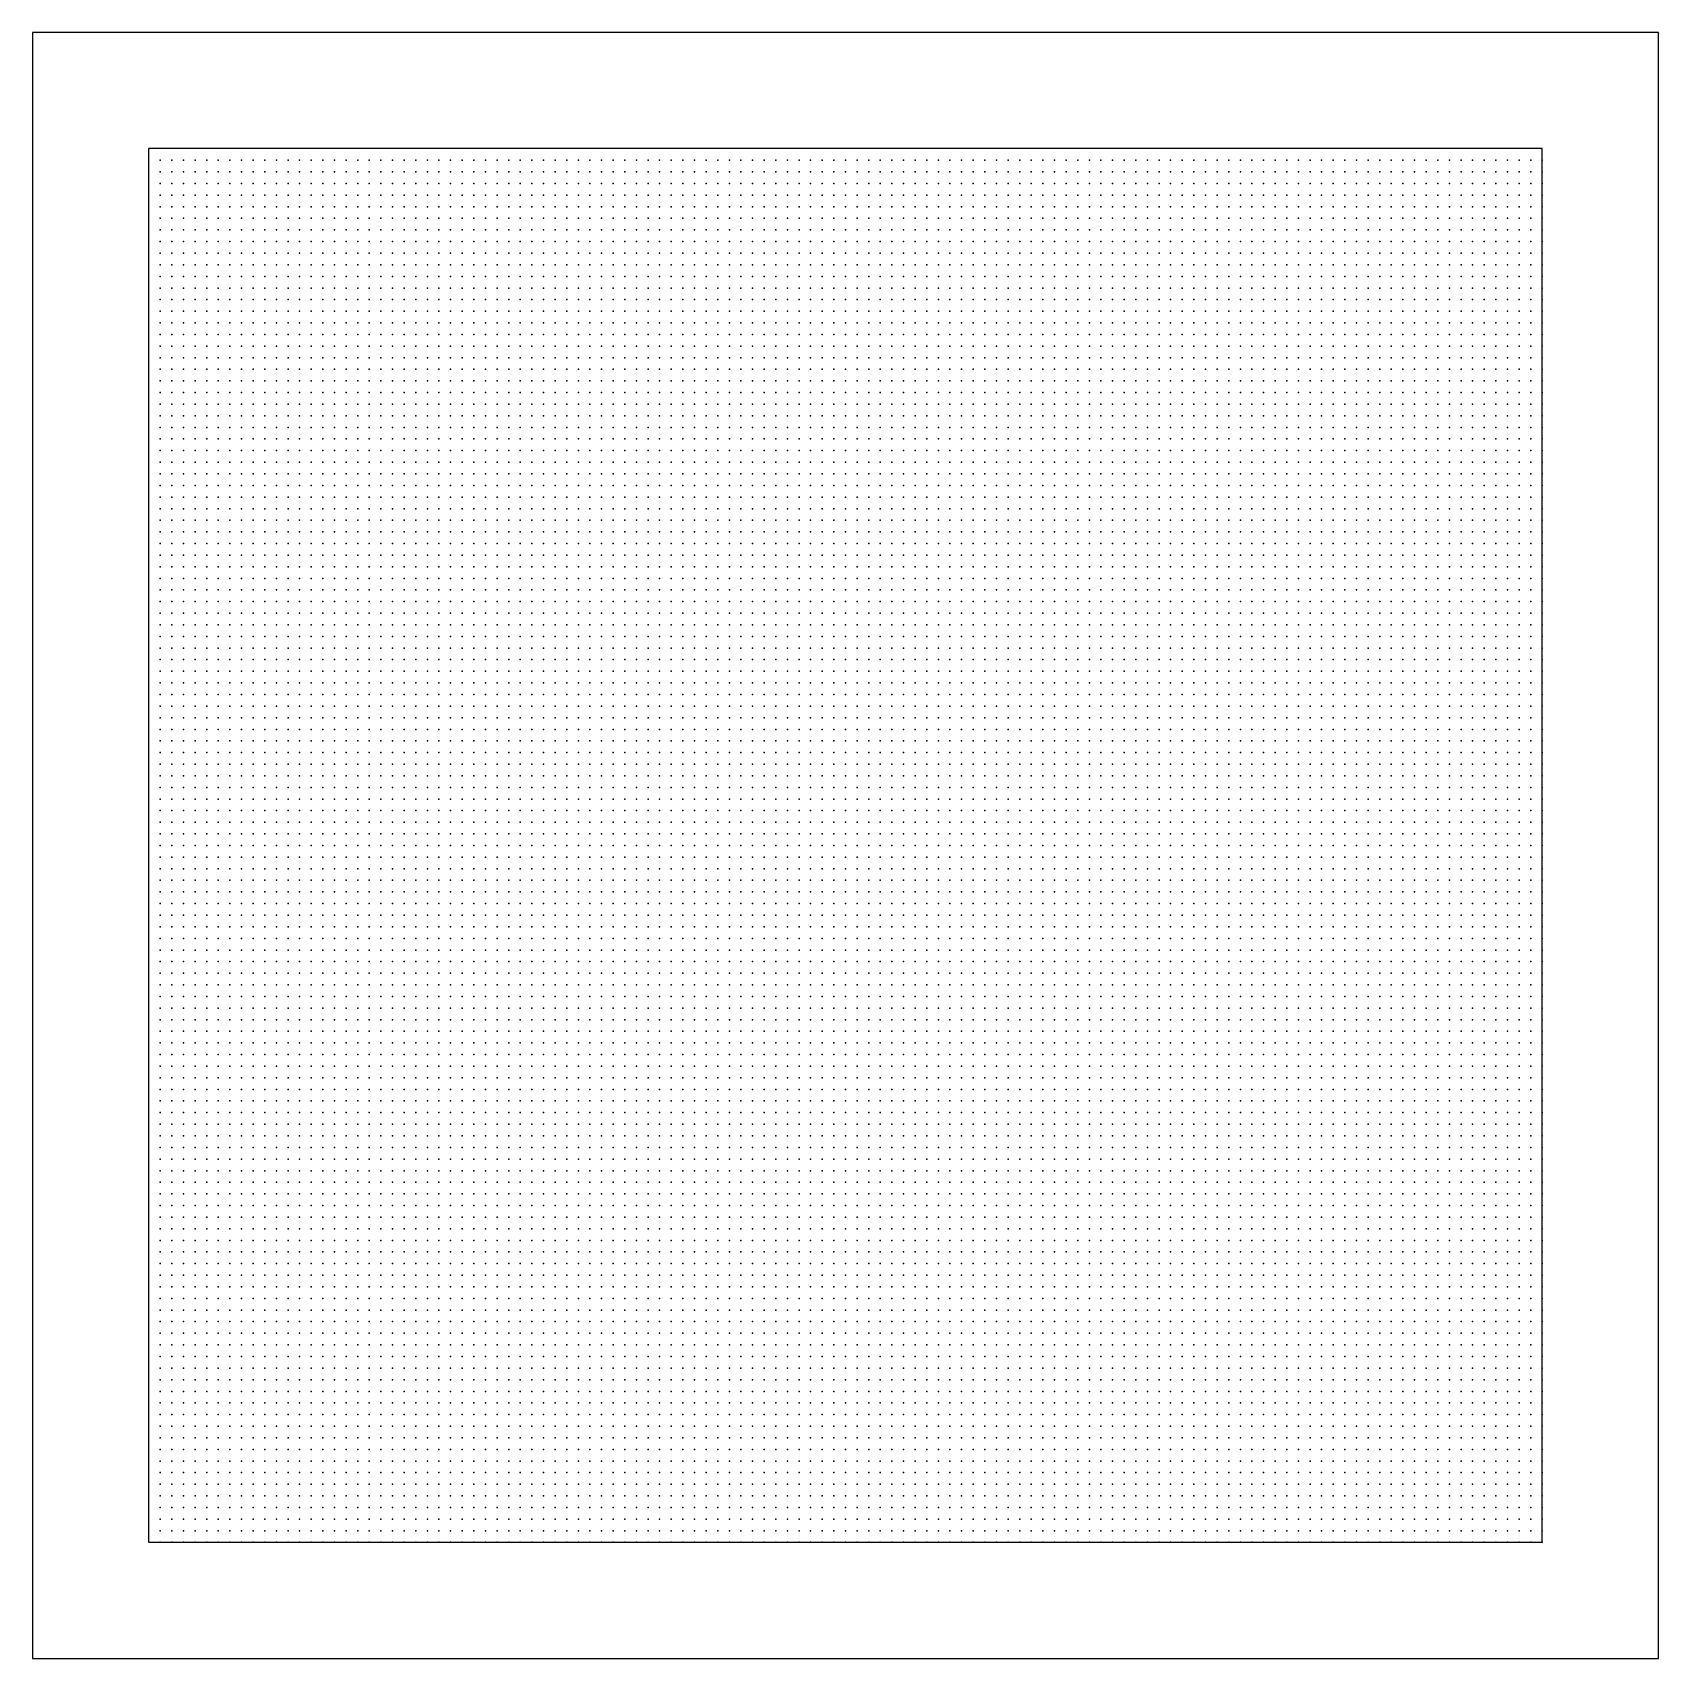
# Model space of a CAD drawing. Header units: millimetres. Extents: x 2848 to 6961, y 1568 to 7914.
# Drawn here: x 4198.3 to 4338.3, y 1580.3 to 1720.3 of the extents above; entities that cross this region are included whole.
import ezdxf

# ---------------------------------------------------------------- set-up
doc = ezdxf.new("R2010")
doc.units = ezdxf.units.MM
doc.header["$PDSIZE"] = -2

msp = doc.modelspace()

# ---------------------------------------------------------------- linework, layer by layer
for points in [[(4198.28, 1580.29), (4338.28, 1580.29), (4338.28, 1720.29), (4198.28, 1720.29)], [(4208.28, 1590.29), (4328.28, 1590.29), (4328.28, 1710.29), (4208.28, 1710.29)]]:
    msp.add_lwpolyline(points, close=True)
at = {"color": 160}
for p in [(4209.28, 1709.29), (4209.28, 1708.29), (4210.28, 1709.29), (4210.28, 1708.29), (4211.28, 1709.29), (4211.28, 1708.29), (4212.28, 1709.29), (4212.28, 1708.29), (4213.28, 1709.29), (4213.28, 1708.29), (4214.28, 1709.29), (4214.28, 1708.29), (4215.28, 1709.29), (4215.28, 1708.29), (4216.28, 1709.29), (4216.28, 1708.29), (4217.28, 1709.29), (4217.28, 1708.29), (4218.28, 1709.29), (4218.28, 1708.29), (4219.28, 1709.29), (4219.28, 1708.29), (4220.28, 1709.29), (4220.28, 1708.29), (4221.28, 1709.29), (4221.28, 1708.29), (4222.28, 1709.29), (4222.28, 1708.29), (4223.28, 1709.29), (4223.28, 1708.29), (4224.28, 1709.29), (4224.28, 1708.29), (4225.28, 1709.29), (4225.28, 1708.29), (4226.28, 1709.29), (4226.28, 1708.29), (4227.28, 1709.29), (4227.28, 1708.29), (4228.28, 1709.29), (4228.28, 1708.29), (4229.28, 1709.29), (4229.28, 1708.29), (4230.28, 1709.29), (4230.28, 1708.29), (4231.28, 1709.29), (4231.28, 1708.29), (4232.28, 1709.29), (4232.28, 1708.29), (4233.28, 1709.29), (4233.28, 1708.29), (4234.28, 1709.29), (4234.28, 1708.29), (4235.28, 1709.29), (4235.28, 1708.29), (4236.28, 1709.29), (4236.28, 1708.29), (4237.28, 1709.29), (4237.28, 1708.29), (4238.28, 1709.29), (4238.28, 1708.29), (4239.28, 1709.29), (4239.28, 1708.29), (4240.28, 1709.29), (4240.28, 1708.29), (4241.28, 1709.29), (4241.28, 1708.29), (4242.28, 1709.29), (4242.28, 1708.29), (4243.28, 1709.29), (4243.28, 1708.29), (4244.28, 1709.29), (4244.28, 1708.29), (4245.28, 1709.29), (4245.28, 1708.29), (4246.28, 1709.29), (4246.28, 1708.29), (4247.28, 1709.29), (4247.28, 1708.29), (4248.28, 1709.29), (4248.28, 1708.29), (4249.28, 1709.29), (4249.28, 1708.29), (4250.28, 1709.29), (4250.28, 1708.29), (4251.28, 1709.29), (4251.28, 1708.29), (4252.28, 1709.29), (4252.28, 1708.29), (4253.28, 1709.29), (4253.28, 1708.29), (4254.28, 1709.29), (4254.28, 1708.29), (4255.28, 1709.29), (4255.28, 1708.29), (4256.28, 1709.29), (4256.28, 1708.29), (4257.28, 1709.29), (4257.28, 1708.29), (4258.28, 1709.29), (4258.28, 1708.29), (4259.28, 1709.29), (4259.28, 1708.29), (4260.28, 1709.29), (4260.28, 1708.29), (4261.28, 1709.29), (4261.28, 1708.29), (4262.28, 1709.29), (4262.28, 1708.29), (4263.28, 1709.29), (4263.28, 1708.29), (4264.28, 1709.29), (4264.28, 1708.29), (4265.28, 1709.29), (4265.28, 1708.29), (4266.28, 1709.29), (4266.28, 1708.29), (4267.28, 1709.29), (4267.28, 1708.29), (4268.28, 1709.29), (4268.28, 1708.29), (4269.28, 1709.29), (4269.28, 1708.29), (4270.28, 1709.29), (4270.28, 1708.29), (4271.28, 1709.29), (4271.28, 1708.29), (4272.28, 1709.29), (4272.28, 1708.29), (4273.28, 1709.29), (4273.28, 1708.29), (4274.28, 1709.29), (4274.28, 1708.29), (4275.28, 1709.29), (4275.28, 1708.29), (4276.28, 1709.29), (4276.28, 1708.29), (4277.28, 1709.29), (4277.28, 1708.29), (4278.28, 1709.29), (4278.28, 1708.29), (4279.28, 1709.29), (4279.28, 1708.29), (4280.28, 1709.29), (4280.28, 1708.29), (4281.28, 1709.29), (4281.28, 1708.29), (4282.28, 1709.29), (4282.28, 1708.29), (4283.28, 1709.29), (4283.28, 1708.29), (4284.28, 1709.29), (4284.28, 1708.29), (4285.28, 1709.29), (4285.28, 1708.29), (4286.28, 1709.29), (4286.28, 1708.29), (4287.28, 1709.29), (4287.28, 1708.29), (4288.28, 1709.29), (4288.28, 1708.29), (4289.28, 1709.29), (4289.28, 1708.29), (4290.28, 1709.29), (4290.28, 1708.29), (4291.28, 1709.29), (4291.28, 1708.29), (4292.28, 1709.29), (4292.28, 1708.29), (4293.28, 1709.29), (4293.28, 1708.29), (4294.28, 1709.29), (4294.28, 1708.29), (4295.28, 1709.29), (4295.28, 1708.29), (4296.28, 1709.29), (4296.28, 1708.29), (4297.28, 1709.29), (4297.28, 1708.29), (4298.28, 1709.29), (4298.28, 1708.29), (4299.28, 1709.29), (4299.28, 1708.29), (4300.28, 1709.29), (4300.28, 1708.29), (4301.28, 1709.29), (4301.28, 1708.29), (4302.28, 1709.29), (4302.28, 1708.29), (4303.28, 1709.29), (4303.28, 1708.29), (4304.28, 1709.29), (4304.28, 1708.29), (4305.28, 1709.29), (4305.28, 1708.29), (4306.28, 1709.29), (4306.28, 1708.29), (4307.28, 1709.29), (4307.28, 1708.29), (4308.28, 1709.29), (4308.28, 1708.29), (4309.28, 1709.29), (4309.28, 1708.29), (4310.28, 1709.29), (4310.28, 1708.29), (4311.28, 1709.29), (4311.28, 1708.29), (4312.28, 1709.29), (4312.28, 1708.29), (4313.28, 1709.29), (4313.28, 1708.29), (4314.28, 1709.29), (4314.28, 1708.29), (4315.28, 1709.29), (4315.28, 1708.29), (4316.28, 1709.29), (4316.28, 1708.29), (4317.28, 1709.29), (4317.28, 1708.29), (4318.28, 1709.29), (4318.28, 1708.29), (4319.28, 1709.29), (4319.28, 1708.29), (4320.28, 1709.29), (4320.28, 1708.29), (4321.28, 1709.29), (4321.28, 1708.29), (4322.28, 1709.29), (4322.28, 1708.29), (4323.28, 1709.29), (4323.28, 1708.29), (4324.28, 1709.29), (4324.28, 1708.29), (4325.28, 1709.29), (4325.28, 1708.29), (4326.28, 1709.29), (4326.28, 1708.29), (4327.28, 1709.29), (4327.28, 1708.29), (4328.28, 1709.29), (4328.28, 1708.29), (4209.28, 1707.29), (4210.28, 1707.29), (4211.28, 1707.29), (4212.28, 1707.29), (4213.28, 1707.29), (4214.28, 1707.29), (4215.28, 1707.29), (4216.28, 1707.29), (4217.28, 1707.29), (4218.28, 1707.29), (4219.28, 1707.29), (4220.28, 1707.29), (4221.28, 1707.29), (4222.28, 1707.29), (4223.28, 1707.29), (4224.28, 1707.29), (4225.28, 1707.29), (4226.28, 1707.29), (4227.28, 1707.29), (4228.28, 1707.29), (4229.28, 1707.29), (4230.28, 1707.29), (4231.28, 1707.29), (4232.28, 1707.29), (4233.28, 1707.29), (4234.28, 1707.29), (4235.28, 1707.29), (4236.28, 1707.29), (4237.28, 1707.29), (4238.28, 1707.29), (4239.28, 1707.29), (4240.28, 1707.29), (4241.28, 1707.29), (4242.28, 1707.29), (4243.28, 1707.29), (4244.28, 1707.29), (4245.28, 1707.29), (4246.28, 1707.29), (4247.28, 1707.29), (4248.28, 1707.29), (4249.28, 1707.29), (4250.28, 1707.29), (4251.28, 1707.29), (4252.28, 1707.29), (4253.28, 1707.29), (4254.28, 1707.29), (4255.28, 1707.29), (4256.28, 1707.29), (4257.28, 1707.29), (4258.28, 1707.29), (4259.28, 1707.29), (4260.28, 1707.29), (4261.28, 1707.29), (4262.28, 1707.29), (4263.28, 1707.29), (4264.28, 1707.29), (4265.28, 1707.29), (4266.28, 1707.29), (4267.28, 1707.29), (4268.28, 1707.29), (4269.28, 1707.29), (4270.28, 1707.29), (4271.28, 1707.29), (4272.28, 1707.29), (4273.28, 1707.29), (4274.28, 1707.29), (4275.28, 1707.29), (4276.28, 1707.29), (4277.28, 1707.29), (4278.28, 1707.29), (4279.28, 1707.29), (4280.28, 1707.29), (4281.28, 1707.29), (4282.28, 1707.29), (4283.28, 1707.29), (4284.28, 1707.29), (4285.28, 1707.29), (4286.28, 1707.29), (4287.28, 1707.29), (4288.28, 1707.29), (4289.28, 1707.29), (4290.28, 1707.29), (4291.28, 1707.29), (4292.28, 1707.29), (4293.28, 1707.29), (4294.28, 1707.29), (4295.28, 1707.29), (4296.28, 1707.29), (4297.28, 1707.29), (4298.28, 1707.29), (4299.28, 1707.29), (4300.28, 1707.29), (4301.28, 1707.29), (4302.28, 1707.29), (4303.28, 1707.29), (4304.28, 1707.29), (4305.28, 1707.29), (4306.28, 1707.29), (4307.28, 1707.29), (4308.28, 1707.29), (4309.28, 1707.29), (4310.28, 1707.29), (4311.28, 1707.29), (4312.28, 1707.29), (4313.28, 1707.29), (4314.28, 1707.29), (4315.28, 1707.29), (4316.28, 1707.29), (4317.28, 1707.29), (4318.28, 1707.29), (4319.28, 1707.29), (4320.28, 1707.29), (4321.28, 1707.29), (4322.28, 1707.29), (4323.28, 1707.29), (4324.28, 1707.29), (4325.28, 1707.29), (4326.28, 1707.29), (4327.28, 1707.29), (4328.28, 1707.29), (4209.28, 1706.29), (4209.28, 1705.29), (4210.28, 1706.29), (4210.28, 1705.29), (4211.28, 1706.29), (4211.28, 1705.29), (4212.28, 1706.29), (4212.28, 1705.29), (4213.28, 1706.29), (4213.28, 1705.29), (4214.28, 1706.29), (4214.28, 1705.29), (4215.28, 1706.29), (4215.28, 1705.29), (4216.28, 1706.29), (4216.28, 1705.29), (4217.28, 1706.29), (4217.28, 1705.29), (4218.28, 1706.29), (4218.28, 1705.29), (4219.28, 1706.29), (4219.28, 1705.29), (4220.28, 1706.29), (4220.28, 1705.29), (4221.28, 1706.29), (4221.28, 1705.29), (4222.28, 1706.29), (4222.28, 1705.29), (4223.28, 1706.29), (4223.28, 1705.29), (4224.28, 1706.29), (4224.28, 1705.29), (4225.28, 1706.29), (4225.28, 1705.29), (4226.28, 1706.29), (4226.28, 1705.29), (4227.28, 1706.29), (4227.28, 1705.29), (4228.28, 1706.29), (4228.28, 1705.29), (4229.28, 1706.29), (4229.28, 1705.29), (4230.28, 1706.29), (4230.28, 1705.29), (4231.28, 1706.29), (4231.28, 1705.29), (4232.28, 1706.29), (4232.28, 1705.29), (4233.28, 1706.29), (4233.28, 1705.29), (4234.28, 1706.29), (4234.28, 1705.29), (4235.28, 1706.29), (4235.28, 1705.29), (4236.28, 1706.29), (4236.28, 1705.29), (4237.28, 1706.29), (4237.28, 1705.29), (4238.28, 1706.29), (4238.28, 1705.29), (4239.28, 1706.29), (4239.28, 1705.29), (4240.28, 1706.29), (4240.28, 1705.29), (4241.28, 1706.29), (4241.28, 1705.29), (4242.28, 1706.29), (4242.28, 1705.29), (4243.28, 1706.29), (4243.28, 1705.29), (4244.28, 1706.29), (4244.28, 1705.29), (4245.28, 1706.29), (4245.28, 1705.29), (4246.28, 1706.29), (4246.28, 1705.29), (4247.28, 1706.29), (4247.28, 1705.29), (4248.28, 1706.29), (4248.28, 1705.29), (4249.28, 1706.29), (4249.28, 1705.29), (4250.28, 1706.29), (4250.28, 1705.29), (4251.28, 1706.29), (4251.28, 1705.29), (4252.28, 1706.29), (4252.28, 1705.29), (4253.28, 1706.29), (4253.28, 1705.29), (4254.28, 1706.29), (4254.28, 1705.29), (4255.28, 1706.29), (4255.28, 1705.29), (4256.28, 1706.29), (4256.28, 1705.29), (4257.28, 1706.29), (4257.28, 1705.29), (4258.28, 1706.29), (4258.28, 1705.29), (4259.28, 1706.29), (4259.28, 1705.29), (4260.28, 1706.29), (4260.28, 1705.29), (4261.28, 1706.29), (4261.28, 1705.29), (4262.28, 1706.29), (4262.28, 1705.29), (4263.28, 1706.29), (4263.28, 1705.29), (4264.28, 1706.29), (4264.28, 1705.29), (4265.28, 1706.29), (4265.28, 1705.29), (4266.28, 1706.29), (4266.28, 1705.29), (4267.28, 1706.29), (4267.28, 1705.29), (4268.28, 1706.29), (4268.28, 1705.29), (4269.28, 1706.29), (4269.28, 1705.29), (4270.28, 1706.29), (4270.28, 1705.29), (4271.28, 1706.29), (4271.28, 1705.29), (4272.28, 1706.29), (4272.28, 1705.29), (4273.28, 1706.29), (4273.28, 1705.29), (4274.28, 1706.29), (4274.28, 1705.29), (4275.28, 1706.29), (4275.28, 1705.29), (4276.28, 1706.29), (4276.28, 1705.29), (4277.28, 1706.29), (4277.28, 1705.29), (4278.28, 1706.29), (4278.28, 1705.29), (4279.28, 1706.29), (4279.28, 1705.29), (4280.28, 1706.29), (4280.28, 1705.29), (4281.28, 1706.29), (4281.28, 1705.29), (4282.28, 1706.29), (4282.28, 1705.29), (4283.28, 1706.29), (4283.28, 1705.29), (4284.28, 1706.29), (4284.28, 1705.29), (4285.28, 1706.29), (4285.28, 1705.29), (4286.28, 1706.29), (4286.28, 1705.29), (4287.28, 1706.29), (4287.28, 1705.29), (4288.28, 1706.29), (4288.28, 1705.29), (4289.28, 1706.29), (4289.28, 1705.29), (4290.28, 1706.29), (4290.28, 1705.29), (4291.28, 1706.29), (4291.28, 1705.29), (4292.28, 1706.29), (4292.28, 1705.29), (4293.28, 1706.29), (4293.28, 1705.29), (4294.28, 1706.29), (4294.28, 1705.29), (4295.28, 1706.29), (4295.28, 1705.29), (4296.28, 1706.29), (4296.28, 1705.29), (4297.28, 1706.29), (4297.28, 1705.29), (4298.28, 1706.29), (4298.28, 1705.29), (4299.28, 1706.29), (4299.28, 1705.29), (4300.28, 1706.29), (4300.28, 1705.29), (4301.28, 1706.29), (4301.28, 1705.29), (4302.28, 1706.29), (4302.28, 1705.29), (4303.28, 1706.29), (4303.28, 1705.29), (4304.28, 1706.29), (4304.28, 1705.29), (4305.28, 1706.29), (4305.28, 1705.29), (4306.28, 1706.29), (4306.28, 1705.29), (4307.28, 1706.29), (4307.28, 1705.29), (4308.28, 1706.29), (4308.28, 1705.29), (4309.28, 1706.29), (4309.28, 1705.29), (4310.28, 1706.29), (4310.28, 1705.29), (4311.28, 1706.29), (4311.28, 1705.29), (4312.28, 1706.29), (4312.28, 1705.29), (4313.28, 1706.29), (4313.28, 1705.29), (4314.28, 1706.29), (4314.28, 1705.29), (4315.28, 1706.29), (4315.28, 1705.29), (4316.28, 1706.29), (4316.28, 1705.29), (4317.28, 1706.29), (4317.28, 1705.29), (4318.28, 1706.29), (4318.28, 1705.29), (4319.28, 1706.29), (4319.28, 1705.29), (4320.28, 1706.29), (4320.28, 1705.29), (4321.28, 1706.29), (4321.28, 1705.29), (4322.28, 1706.29), (4322.28, 1705.29), (4323.28, 1706.29), (4323.28, 1705.29), (4324.28, 1706.29), (4324.28, 1705.29), (4325.28, 1706.29), (4325.28, 1705.29), (4326.28, 1706.29), (4326.28, 1705.29), (4327.28, 1706.29), (4327.28, 1705.29), (4328.28, 1706.29), (4328.28, 1705.29), (4209.28, 1704.29), (4210.28, 1704.29), (4211.28, 1704.29), (4212.28, 1704.29), (4213.28, 1704.29), (4214.28, 1704.29), (4215.28, 1704.29), (4216.28, 1704.29), (4217.28, 1704.29), (4218.28, 1704.29), (4219.28, 1704.29), (4220.28, 1704.29), (4221.28, 1704.29), (4222.28, 1704.29), (4223.28, 1704.29), (4224.28, 1704.29), (4225.28, 1704.29), (4226.28, 1704.29), (4227.28, 1704.29), (4228.28, 1704.29), (4229.28, 1704.29), (4230.28, 1704.29), (4231.28, 1704.29), (4232.28, 1704.29), (4233.28, 1704.29), (4234.28, 1704.29), (4235.28, 1704.29), (4236.28, 1704.29), (4237.28, 1704.29), (4238.28, 1704.29), (4239.28, 1704.29), (4240.28, 1704.29), (4241.28, 1704.29), (4242.28, 1704.29), (4243.28, 1704.29), (4244.28, 1704.29), (4245.28, 1704.29), (4246.28, 1704.29), (4247.28, 1704.29), (4248.28, 1704.29), (4249.28, 1704.29), (4250.28, 1704.29), (4251.28, 1704.29), (4252.28, 1704.29), (4253.28, 1704.29), (4254.28, 1704.29), (4255.28, 1704.29), (4256.28, 1704.29), (4257.28, 1704.29), (4258.28, 1704.29), (4259.28, 1704.29), (4260.28, 1704.29), (4261.28, 1704.29), (4262.28, 1704.29), (4263.28, 1704.29), (4264.28, 1704.29), (4265.28, 1704.29), (4266.28, 1704.29), (4267.28, 1704.29), (4268.28, 1704.29), (4269.28, 1704.29), (4270.28, 1704.29), (4271.28, 1704.29), (4272.28, 1704.29), (4273.28, 1704.29), (4274.28, 1704.29), (4275.28, 1704.29), (4276.28, 1704.29), (4277.28, 1704.29), (4278.28, 1704.29), (4279.28, 1704.29), (4280.28, 1704.29), (4281.28, 1704.29), (4282.28, 1704.29), (4283.28, 1704.29), (4284.28, 1704.29), (4285.28, 1704.29), (4286.28, 1704.29), (4287.28, 1704.29), (4288.28, 1704.29), (4289.28, 1704.29), (4290.28, 1704.29), (4291.28, 1704.29), (4292.28, 1704.29), (4293.28, 1704.29), (4294.28, 1704.29), (4295.28, 1704.29), (4296.28, 1704.29), (4297.28, 1704.29), (4298.28, 1704.29), (4299.28, 1704.29), (4300.28, 1704.29), (4301.28, 1704.29), (4302.28, 1704.29), (4303.28, 1704.29), (4304.28, 1704.29), (4305.28, 1704.29), (4306.28, 1704.29), (4307.28, 1704.29), (4308.28, 1704.29), (4309.28, 1704.29), (4310.28, 1704.29), (4311.28, 1704.29), (4312.28, 1704.29), (4313.28, 1704.29), (4314.28, 1704.29), (4315.28, 1704.29), (4316.28, 1704.29), (4317.28, 1704.29), (4318.28, 1704.29), (4319.28, 1704.29), (4320.28, 1704.29), (4321.28, 1704.29), (4322.28, 1704.29), (4323.28, 1704.29), (4324.28, 1704.29), (4325.28, 1704.29), (4326.28, 1704.29), (4327.28, 1704.29), (4328.28, 1704.29), (4209.28, 1703.29), (4210.28, 1703.29), (4211.28, 1703.29), (4212.28, 1703.29), (4213.28, 1703.29), (4214.28, 1703.29), (4215.28, 1703.29), (4216.28, 1703.29), (4217.28, 1703.29), (4218.28, 1703.29), (4219.28, 1703.29), (4220.28, 1703.29), (4221.28, 1703.29), (4222.28, 1703.29), (4223.28, 1703.29), (4224.28, 1703.29), (4225.28, 1703.29), (4226.28, 1703.29), (4227.28, 1703.29), (4228.28, 1703.29), (4229.28, 1703.29), (4230.28, 1703.29), (4231.28, 1703.29), (4232.28, 1703.29), (4233.28, 1703.29), (4234.28, 1703.29), (4235.28, 1703.29), (4236.28, 1703.29), (4237.28, 1703.29), (4238.28, 1703.29), (4239.28, 1703.29), (4240.28, 1703.29), (4241.28, 1703.29), (4242.28, 1703.29), (4243.28, 1703.29), (4244.28, 1703.29), (4245.28, 1703.29), (4246.28, 1703.29), (4247.28, 1703.29), (4248.28, 1703.29), (4249.28, 1703.29), (4250.28, 1703.29), (4251.28, 1703.29), (4252.28, 1703.29), (4253.28, 1703.29), (4254.28, 1703.29), (4255.28, 1703.29), (4256.28, 1703.29), (4257.28, 1703.29), (4258.28, 1703.29), (4259.28, 1703.29), (4260.28, 1703.29), (4261.28, 1703.29), (4262.28, 1703.29), (4263.28, 1703.29), (4264.28, 1703.29), (4265.28, 1703.29), (4266.28, 1703.29), (4267.28, 1703.29), (4268.28, 1703.29), (4269.28, 1703.29), (4270.28, 1703.29), (4271.28, 1703.29), (4272.28, 1703.29), (4273.28, 1703.29), (4274.28, 1703.29), (4275.28, 1703.29), (4276.28, 1703.29), (4277.28, 1703.29), (4278.28, 1703.29), (4279.28, 1703.29), (4280.28, 1703.29), (4281.28, 1703.29), (4282.28, 1703.29), (4283.28, 1703.29), (4284.28, 1703.29), (4285.28, 1703.29), (4286.28, 1703.29), (4287.28, 1703.29), (4288.28, 1703.29), (4289.28, 1703.29), (4290.28, 1703.29), (4291.28, 1703.29), (4292.28, 1703.29), (4293.28, 1703.29), (4294.28, 1703.29), (4295.28, 1703.29), (4296.28, 1703.29), (4297.28, 1703.29), (4298.28, 1703.29), (4299.28, 1703.29), (4300.28, 1703.29), (4301.28, 1703.29), (4302.28, 1703.29), (4303.28, 1703.29), (4304.28, 1703.29), (4305.28, 1703.29), (4306.28, 1703.29), (4307.28, 1703.29), (4308.28, 1703.29), (4309.28, 1703.29), (4310.28, 1703.29), (4311.28, 1703.29), (4312.28, 1703.29), (4313.28, 1703.29), (4314.28, 1703.29), (4315.28, 1703.29), (4316.28, 1703.29), (4317.28, 1703.29), (4318.28, 1703.29), (4319.28, 1703.29), (4320.28, 1703.29), (4321.28, 1703.29), (4322.28, 1703.29), (4323.28, 1703.29), (4324.28, 1703.29), (4325.28, 1703.29), (4326.28, 1703.29), (4327.28, 1703.29), (4328.28, 1703.29), (4209.28, 1702.29), (4209.28, 1701.29), (4210.28, 1702.29), (4210.28, 1701.29), (4211.28, 1702.29), (4211.28, 1701.29), (4212.28, 1702.29), (4212.28, 1701.29), (4213.28, 1702.29), (4213.28, 1701.29), (4214.28, 1702.29), (4214.28, 1701.29), (4215.28, 1702.29), (4215.28, 1701.29), (4216.28, 1702.29), (4216.28, 1701.29), (4217.28, 1702.29), (4217.28, 1701.29), (4218.28, 1702.29), (4218.28, 1701.29), (4219.28, 1702.29), (4219.28, 1701.29), (4220.28, 1702.29), (4220.28, 1701.29), (4221.28, 1702.29), (4221.28, 1701.29), (4222.28, 1702.29), (4222.28, 1701.29), (4223.28, 1702.29), (4223.28, 1701.29), (4224.28, 1702.29), (4224.28, 1701.29), (4225.28, 1702.29), (4225.28, 1701.29), (4226.28, 1702.29), (4226.28, 1701.29), (4227.28, 1702.29), (4227.28, 1701.29), (4228.28, 1702.29), (4228.28, 1701.29), (4229.28, 1702.29), (4229.28, 1701.29), (4230.28, 1702.29), (4230.28, 1701.29), (4231.28, 1702.29), (4231.28, 1701.29), (4232.28, 1702.29), (4232.28, 1701.29), (4233.28, 1702.29), (4233.28, 1701.29), (4234.28, 1702.29), (4234.28, 1701.29), (4235.28, 1702.29), (4235.28, 1701.29), (4236.28, 1702.29), (4236.28, 1701.29), (4237.28, 1702.29), (4237.28, 1701.29), (4238.28, 1702.29), (4238.28, 1701.29), (4239.28, 1702.29), (4239.28, 1701.29), (4240.28, 1702.29), (4240.28, 1701.29), (4241.28, 1702.29), (4241.28, 1701.29), (4242.28, 1702.29), (4242.28, 1701.29), (4243.28, 1702.29), (4243.28, 1701.29), (4244.28, 1702.29), (4244.28, 1701.29), (4245.28, 1702.29), (4245.28, 1701.29), (4246.28, 1702.29), (4246.28, 1701.29), (4247.28, 1702.29), (4247.28, 1701.29), (4248.28, 1702.29), (4248.28, 1701.29), (4249.28, 1702.29), (4249.28, 1701.29), (4250.28, 1702.29), (4250.28, 1701.29), (4251.28, 1702.29), (4251.28, 1701.29), (4252.28, 1702.29), (4252.28, 1701.29), (4253.28, 1702.29), (4253.28, 1701.29), (4254.28, 1702.29), (4254.28, 1701.29), (4255.28, 1702.29), (4255.28, 1701.29), (4256.28, 1702.29), (4256.28, 1701.29), (4257.28, 1702.29), (4257.28, 1701.29), (4258.28, 1702.29), (4258.28, 1701.29), (4259.28, 1702.29), (4259.28, 1701.29), (4260.28, 1702.29), (4260.28, 1701.29), (4261.28, 1702.29), (4261.28, 1701.29), (4262.28, 1702.29), (4262.28, 1701.29), (4263.28, 1702.29), (4263.28, 1701.29), (4264.28, 1702.29), (4264.28, 1701.29), (4265.28, 1702.29), (4265.28, 1701.29), (4266.28, 1702.29), (4266.28, 1701.29), (4267.28, 1702.29), (4267.28, 1701.29), (4268.28, 1702.29), (4268.28, 1701.29), (4269.28, 1702.29), (4269.28, 1701.29), (4270.28, 1702.29), (4270.28, 1701.29), (4271.28, 1702.29), (4271.28, 1701.29), (4272.28, 1702.29), (4272.28, 1701.29), (4273.28, 1702.29), (4273.28, 1701.29), (4274.28, 1702.29), (4274.28, 1701.29), (4275.28, 1702.29), (4275.28, 1701.29), (4276.28, 1702.29), (4276.28, 1701.29), (4277.28, 1702.29), (4277.28, 1701.29), (4278.28, 1702.29), (4278.28, 1701.29), (4279.28, 1702.29), (4279.28, 1701.29), (4280.28, 1702.29), (4280.28, 1701.29), (4281.28, 1702.29), (4281.28, 1701.29), (4282.28, 1702.29), (4282.28, 1701.29), (4283.28, 1702.29), (4283.28, 1701.29), (4284.28, 1702.29), (4284.28, 1701.29), (4285.28, 1702.29), (4285.28, 1701.29), (4286.28, 1702.29), (4286.28, 1701.29), (4287.28, 1702.29), (4287.28, 1701.29), (4288.28, 1702.29), (4288.28, 1701.29), (4289.28, 1702.29), (4289.28, 1701.29), (4290.28, 1702.29), (4290.28, 1701.29), (4291.28, 1702.29), (4291.28, 1701.29), (4292.28, 1702.29), (4292.28, 1701.29), (4293.28, 1702.29), (4293.28, 1701.29), (4294.28, 1702.29), (4294.28, 1701.29), (4295.28, 1702.29), (4295.28, 1701.29), (4296.28, 1702.29), (4296.28, 1701.29), (4297.28, 1702.29), (4297.28, 1701.29), (4298.28, 1702.29), (4298.28, 1701.29), (4299.28, 1702.29), (4299.28, 1701.29), (4300.28, 1702.29), (4300.28, 1701.29), (4301.28, 1702.29), (4301.28, 1701.29), (4302.28, 1702.29), (4302.28, 1701.29), (4303.28, 1702.29), (4303.28, 1701.29), (4304.28, 1702.29), (4304.28, 1701.29), (4305.28, 1702.29), (4305.28, 1701.29), (4306.28, 1702.29), (4306.28, 1701.29), (4307.28, 1702.29), (4307.28, 1701.29), (4308.28, 1702.29), (4308.28, 1701.29), (4309.28, 1702.29), (4309.28, 1701.29), (4310.28, 1702.29), (4310.28, 1701.29), (4311.28, 1702.29), (4311.28, 1701.29), (4312.28, 1702.29), (4312.28, 1701.29), (4313.28, 1702.29), (4313.28, 1701.29), (4314.28, 1702.29), (4314.28, 1701.29), (4315.28, 1702.29), (4315.28, 1701.29), (4316.28, 1702.29), (4316.28, 1701.29), (4317.28, 1702.29), (4317.28, 1701.29), (4318.28, 1702.29), (4318.28, 1701.29), (4319.28, 1702.29), (4319.28, 1701.29), (4320.28, 1702.29), (4320.28, 1701.29), (4321.28, 1702.29), (4321.28, 1701.29), (4322.28, 1702.29), (4322.28, 1701.29), (4323.28, 1702.29), (4323.28, 1701.29), (4324.28, 1702.29), (4324.28, 1701.29), (4325.28, 1702.29), (4325.28, 1701.29), (4326.28, 1702.29), (4326.28, 1701.29), (4327.28, 1702.29), (4327.28, 1701.29), (4328.28, 1702.29), (4328.28, 1701.29), (4209.28, 1700.29), (4210.28, 1700.29), (4211.28, 1700.29), (4212.28, 1700.29), (4213.28, 1700.29), (4214.28, 1700.29), (4215.28, 1700.29), (4216.28, 1700.29), (4217.28, 1700.29), (4218.28, 1700.29), (4219.28, 1700.29), (4220.28, 1700.29), (4221.28, 1700.29), (4222.28, 1700.29), (4223.28, 1700.29), (4224.28, 1700.29), (4225.28, 1700.29), (4226.28, 1700.29), (4227.28, 1700.29), (4228.28, 1700.29), (4229.28, 1700.29), (4230.28, 1700.29), (4231.28, 1700.29), (4232.28, 1700.29), (4233.28, 1700.29), (4234.28, 1700.29), (4235.28, 1700.29), (4236.28, 1700.29), (4237.28, 1700.29), (4238.28, 1700.29), (4239.28, 1700.29), (4240.28, 1700.29), (4241.28, 1700.29), (4242.28, 1700.29), (4243.28, 1700.29), (4244.28, 1700.29), (4245.28, 1700.29), (4246.28, 1700.29), (4247.28, 1700.29), (4248.28, 1700.29), (4249.28, 1700.29), (4250.28, 1700.29), (4251.28, 1700.29), (4252.28, 1700.29), (4253.28, 1700.29), (4254.28, 1700.29), (4255.28, 1700.29), (4256.28, 1700.29), (4257.28, 1700.29), (4258.28, 1700.29), (4259.28, 1700.29), (4260.28, 1700.29), (4261.28, 1700.29), (4262.28, 1700.29), (4263.28, 1700.29), (4264.28, 1700.29), (4265.28, 1700.29), (4266.28, 1700.29), (4267.28, 1700.29), (4268.28, 1700.29), (4269.28, 1700.29), (4270.28, 1700.29), (4271.28, 1700.29), (4272.28, 1700.29), (4273.28, 1700.29), (4274.28, 1700.29), (4275.28, 1700.29), (4276.28, 1700.29), (4277.28, 1700.29), (4278.28, 1700.29), (4279.28, 1700.29), (4280.28, 1700.29), (4281.28, 1700.29), (4282.28, 1700.29), (4283.28, 1700.29), (4284.28, 1700.29), (4285.28, 1700.29), (4286.28, 1700.29), (4287.28, 1700.29), (4288.28, 1700.29), (4289.28, 1700.29), (4290.28, 1700.29), (4291.28, 1700.29), (4292.28, 1700.29), (4293.28, 1700.29), (4294.28, 1700.29), (4295.28, 1700.29), (4296.28, 1700.29), (4297.28, 1700.29), (4298.28, 1700.29), (4299.28, 1700.29), (4300.28, 1700.29), (4301.28, 1700.29), (4302.28, 1700.29), (4303.28, 1700.29), (4304.28, 1700.29), (4305.28, 1700.29), (4306.28, 1700.29), (4307.28, 1700.29), (4308.28, 1700.29), (4309.28, 1700.29), (4310.28, 1700.29), (4311.28, 1700.29), (4312.28, 1700.29), (4313.28, 1700.29), (4314.28, 1700.29), (4315.28, 1700.29), (4316.28, 1700.29), (4317.28, 1700.29), (4318.28, 1700.29), (4319.28, 1700.29), (4320.28, 1700.29), (4321.28, 1700.29), (4322.28, 1700.29), (4323.28, 1700.29), (4324.28, 1700.29), (4325.28, 1700.29), (4326.28, 1700.29), (4327.28, 1700.29), (4328.28, 1700.29), (4209.28, 1699.29), (4209.28, 1698.29), (4210.28, 1699.29), (4210.28, 1698.29), (4211.28, 1699.29), (4211.28, 1698.29), (4212.28, 1699.29), (4212.28, 1698.29), (4213.28, 1699.29), (4213.28, 1698.29), (4214.28, 1699.29), (4214.28, 1698.29), (4215.28, 1699.29), (4215.28, 1698.29), (4216.28, 1699.29), (4216.28, 1698.29), (4217.28, 1699.29), (4217.28, 1698.29), (4218.28, 1699.29), (4218.28, 1698.29), (4219.28, 1699.29), (4219.28, 1698.29), (4220.28, 1699.29), (4220.28, 1698.29), (4221.28, 1699.29), (4221.28, 1698.29), (4222.28, 1699.29), (4222.28, 1698.29), (4223.28, 1699.29), (4223.28, 1698.29), (4224.28, 1699.29), (4224.28, 1698.29), (4225.28, 1699.29), (4225.28, 1698.29), (4226.28, 1699.29), (4226.28, 1698.29), (4227.28, 1699.29), (4227.28, 1698.29), (4228.28, 1699.29), (4228.28, 1698.29), (4229.28, 1699.29), (4229.28, 1698.29), (4230.28, 1699.29), (4230.28, 1698.29), (4231.28, 1699.29), (4231.28, 1698.29), (4232.28, 1699.29), (4232.28, 1698.29), (4233.28, 1699.29), (4233.28, 1698.29), (4234.28, 1699.29), (4234.28, 1698.29), (4235.28, 1699.29), (4235.28, 1698.29), (4236.28, 1699.29), (4236.28, 1698.29), (4237.28, 1699.29), (4237.28, 1698.29), (4238.28, 1699.29), (4238.28, 1698.29), (4239.28, 1699.29), (4239.28, 1698.29), (4240.28, 1699.29), (4240.28, 1698.29), (4241.28, 1699.29), (4241.28, 1698.29), (4242.28, 1699.29), (4242.28, 1698.29), (4243.28, 1699.29), (4243.28, 1698.29), (4244.28, 1699.29), (4244.28, 1698.29), (4245.28, 1699.29), (4245.28, 1698.29), (4246.28, 1699.29), (4246.28, 1698.29), (4247.28, 1699.29), (4247.28, 1698.29), (4248.28, 1699.29), (4248.28, 1698.29), (4249.28, 1699.29), (4249.28, 1698.29), (4250.28, 1699.29), (4250.28, 1698.29), (4251.28, 1699.29), (4251.28, 1698.29), (4252.28, 1699.29), (4252.28, 1698.29), (4253.28, 1699.29), (4253.28, 1698.29), (4254.28, 1699.29), (4254.28, 1698.29), (4255.28, 1699.29), (4255.28, 1698.29), (4256.28, 1699.29), (4256.28, 1698.29), (4257.28, 1699.29), (4257.28, 1698.29), (4258.28, 1699.29), (4258.28, 1698.29), (4259.28, 1699.29), (4259.28, 1698.29), (4260.28, 1699.29), (4260.28, 1698.29), (4261.28, 1699.29), (4261.28, 1698.29), (4262.28, 1699.29), (4262.28, 1698.29), (4263.28, 1699.29), (4263.28, 1698.29), (4264.28, 1699.29), (4264.28, 1698.29), (4265.28, 1699.29), (4265.28, 1698.29), (4266.28, 1699.29), (4266.28, 1698.29), (4267.28, 1699.29), (4267.28, 1698.29), (4268.28, 1699.29), (4268.28, 1698.29), (4269.28, 1699.29), (4269.28, 1698.29), (4270.28, 1699.29), (4270.28, 1698.29), (4271.28, 1699.29), (4271.28, 1698.29), (4272.28, 1699.29), (4272.28, 1698.29), (4273.28, 1699.29), (4273.28, 1698.29), (4274.28, 1699.29), (4274.28, 1698.29), (4275.28, 1699.29), (4275.28, 1698.29), (4276.28, 1699.29), (4276.28, 1698.29), (4277.28, 1699.29), (4277.28, 1698.29), (4278.28, 1699.29), (4278.28, 1698.29), (4279.28, 1699.29), (4279.28, 1698.29), (4280.28, 1699.29), (4280.28, 1698.29), (4281.28, 1699.29), (4281.28, 1698.29), (4282.28, 1699.29), (4282.28, 1698.29), (4283.28, 1699.29), (4283.28, 1698.29), (4284.28, 1699.29), (4284.28, 1698.29), (4285.28, 1699.29), (4285.28, 1698.29), (4286.28, 1699.29), (4286.28, 1698.29), (4287.28, 1699.29), (4287.28, 1698.29), (4288.28, 1699.29), (4288.28, 1698.29), (4289.28, 1699.29), (4289.28, 1698.29), (4290.28, 1699.29), (4290.28, 1698.29), (4291.28, 1699.29), (4291.28, 1698.29), (4292.28, 1699.29), (4292.28, 1698.29), (4293.28, 1699.29), (4293.28, 1698.29), (4294.28, 1699.29), (4294.28, 1698.29), (4295.28, 1699.29), (4295.28, 1698.29), (4296.28, 1699.29), (4296.28, 1698.29), (4297.28, 1699.29), (4297.28, 1698.29), (4298.28, 1699.29), (4298.28, 1698.29), (4299.28, 1699.29), (4299.28, 1698.29), (4300.28, 1699.29), (4300.28, 1698.29), (4301.28, 1699.29), (4301.28, 1698.29), (4302.28, 1699.29), (4302.28, 1698.29), (4303.28, 1699.29), (4303.28, 1698.29), (4304.28, 1699.29), (4304.28, 1698.29), (4305.28, 1699.29), (4305.28, 1698.29), (4306.28, 1699.29), (4306.28, 1698.29), (4307.28, 1699.29), (4307.28, 1698.29), (4308.28, 1699.29), (4308.28, 1698.29), (4309.28, 1699.29), (4309.28, 1698.29), (4310.28, 1699.29), (4310.28, 1698.29), (4311.28, 1699.29), (4311.28, 1698.29), (4312.28, 1699.29), (4312.28, 1698.29), (4313.28, 1699.29), (4313.28, 1698.29), (4314.28, 1699.29), (4314.28, 1698.29), (4315.28, 1699.29), (4315.28, 1698.29), (4316.28, 1699.29), (4316.28, 1698.29), (4317.28, 1699.29), (4317.28, 1698.29), (4318.28, 1699.29), (4318.28, 1698.29), (4319.28, 1699.29), (4319.28, 1698.29), (4320.28, 1699.29), (4320.28, 1698.29), (4321.28, 1699.29), (4321.28, 1698.29), (4322.28, 1699.29), (4322.28, 1698.29), (4323.28, 1699.29), (4323.28, 1698.29), (4324.28, 1699.29), (4324.28, 1698.29), (4325.28, 1699.29), (4325.28, 1698.29), (4326.28, 1699.29), (4326.28, 1698.29), (4327.28, 1699.29), (4327.28, 1698.29), (4328.28, 1699.29), (4328.28, 1698.29), (4209.28, 1697.29), (4210.28, 1697.29), (4211.28, 1697.29), (4212.28, 1697.29), (4213.28, 1697.29), (4214.28, 1697.29), (4215.28, 1697.29), (4216.28, 1697.29), (4217.28, 1697.29), (4218.28, 1697.29), (4219.28, 1697.29), (4220.28, 1697.29), (4221.28, 1697.29), (4222.28, 1697.29), (4223.28, 1697.29), (4224.28, 1697.29), (4225.28, 1697.29), (4226.28, 1697.29), (4227.28, 1697.29), (4228.28, 1697.29), (4229.28, 1697.29), (4230.28, 1697.29), (4231.28, 1697.29), (4232.28, 1697.29), (4233.28, 1697.29), (4234.28, 1697.29), (4235.28, 1697.29), (4236.28, 1697.29), (4237.28, 1697.29), (4238.28, 1697.29), (4239.28, 1697.29), (4240.28, 1697.29), (4241.28, 1697.29), (4242.28, 1697.29), (4243.28, 1697.29), (4244.28, 1697.29), (4245.28, 1697.29), (4246.28, 1697.29), (4247.28, 1697.29), (4248.28, 1697.29), (4249.28, 1697.29), (4250.28, 1697.29), (4251.28, 1697.29), (4252.28, 1697.29), (4253.28, 1697.29), (4254.28, 1697.29), (4255.28, 1697.29), (4256.28, 1697.29), (4257.28, 1697.29), (4258.28, 1697.29), (4259.28, 1697.29), (4260.28, 1697.29), (4261.28, 1697.29), (4262.28, 1697.29), (4263.28, 1697.29), (4264.28, 1697.29), (4265.28, 1697.29), (4266.28, 1697.29), (4267.28, 1697.29), (4268.28, 1697.29), (4269.28, 1697.29), (4270.28, 1697.29), (4271.28, 1697.29), (4272.28, 1697.29), (4273.28, 1697.29), (4274.28, 1697.29), (4275.28, 1697.29), (4276.28, 1697.29), (4277.28, 1697.29), (4278.28, 1697.29), (4279.28, 1697.29), (4280.28, 1697.29), (4281.28, 1697.29), (4282.28, 1697.29), (4283.28, 1697.29), (4284.28, 1697.29), (4285.28, 1697.29), (4286.28, 1697.29), (4287.28, 1697.29), (4288.28, 1697.29), (4289.28, 1697.29), (4290.28, 1697.29), (4291.28, 1697.29), (4292.28, 1697.29), (4293.28, 1697.29), (4294.28, 1697.29), (4295.28, 1697.29), (4296.28, 1697.29), (4297.28, 1697.29), (4298.28, 1697.29), (4299.28, 1697.29), (4300.28, 1697.29), (4301.28, 1697.29), (4302.28, 1697.29), (4303.28, 1697.29), (4304.28, 1697.29), (4305.28, 1697.29), (4306.28, 1697.29), (4307.28, 1697.29), (4308.28, 1697.29), (4309.28, 1697.29), (4310.28, 1697.29), (4311.28, 1697.29), (4312.28, 1697.29), (4313.28, 1697.29), (4314.28, 1697.29), (4315.28, 1697.29), (4316.28, 1697.29), (4317.28, 1697.29), (4318.28, 1697.29), (4319.28, 1697.29), (4320.28, 1697.29), (4321.28, 1697.29), (4322.28, 1697.29), (4323.28, 1697.29), (4324.28, 1697.29), (4325.28, 1697.29), (4326.28, 1697.29), (4327.28, 1697.29), (4328.28, 1697.29), (4209.28, 1696.29), (4210.28, 1696.29), (4211.28, 1696.29), (4212.28, 1696.29), (4213.28, 1696.29), (4214.28, 1696.29), (4215.28, 1696.29), (4216.28, 1696.29), (4217.28, 1696.29), (4218.28, 1696.29), (4219.28, 1696.29), (4220.28, 1696.29), (4221.28, 1696.29), (4222.28, 1696.29), (4223.28, 1696.29), (4224.28, 1696.29), (4225.28, 1696.29), (4226.28, 1696.29), (4227.28, 1696.29), (4228.28, 1696.29), (4229.28, 1696.29), (4230.28, 1696.29), (4231.28, 1696.29), (4232.28, 1696.29), (4233.28, 1696.29), (4234.28, 1696.29), (4235.28, 1696.29), (4236.28, 1696.29), (4237.28, 1696.29), (4238.28, 1696.29), (4239.28, 1696.29), (4240.28, 1696.29), (4241.28, 1696.29), (4242.28, 1696.29), (4243.28, 1696.29), (4244.28, 1696.29), (4245.28, 1696.29), (4246.28, 1696.29), (4247.28, 1696.29), (4248.28, 1696.29), (4249.28, 1696.29), (4250.28, 1696.29), (4251.28, 1696.29), (4252.28, 1696.29), (4253.28, 1696.29), (4254.28, 1696.29), (4255.28, 1696.29), (4256.28, 1696.29), (4257.28, 1696.29), (4258.28, 1696.29), (4259.28, 1696.29), (4260.28, 1696.29), (4261.28, 1696.29), (4262.28, 1696.29), (4263.28, 1696.29), (4264.28, 1696.29), (4265.28, 1696.29), (4266.28, 1696.29), (4267.28, 1696.29), (4268.28, 1696.29), (4269.28, 1696.29), (4270.28, 1696.29), (4271.28, 1696.29), (4272.28, 1696.29), (4273.28, 1696.29), (4274.28, 1696.29), (4275.28, 1696.29), (4276.28, 1696.29), (4277.28, 1696.29), (4278.28, 1696.29), (4279.28, 1696.29), (4280.28, 1696.29), (4281.28, 1696.29), (4282.28, 1696.29), (4283.28, 1696.29), (4284.28, 1696.29), (4285.28, 1696.29), (4286.28, 1696.29), (4287.28, 1696.29), (4288.28, 1696.29), (4289.28, 1696.29), (4290.28, 1696.29), (4291.28, 1696.29), (4292.28, 1696.29), (4293.28, 1696.29), (4294.28, 1696.29), (4295.28, 1696.29), (4296.28, 1696.29), (4297.28, 1696.29), (4298.28, 1696.29), (4299.28, 1696.29), (4300.28, 1696.29), (4301.28, 1696.29), (4302.28, 1696.29), (4303.28, 1696.29), (4304.28, 1696.29), (4305.28, 1696.29), (4306.28, 1696.29), (4307.28, 1696.29), (4308.28, 1696.29), (4309.28, 1696.29), (4310.28, 1696.29), (4311.28, 1696.29), (4312.28, 1696.29), (4313.28, 1696.29), (4314.28, 1696.29), (4315.28, 1696.29), (4316.28, 1696.29), (4317.28, 1696.29), (4318.28, 1696.29), (4319.28, 1696.29), (4320.28, 1696.29), (4321.28, 1696.29), (4322.28, 1696.29), (4323.28, 1696.29), (4324.28, 1696.29), (4325.28, 1696.29), (4326.28, 1696.29), (4327.28, 1696.29), (4328.28, 1696.29), (4209.28, 1695.29), (4209.28, 1694.29), (4210.28, 1695.29), (4210.28, 1694.29), (4211.28, 1695.29), (4211.28, 1694.29), (4212.28, 1695.29), (4212.28, 1694.29), (4213.28, 1695.29), (4213.28, 1694.29), (4214.28, 1695.29), (4214.28, 1694.29), (4215.28, 1695.29), (4215.28, 1694.29), (4216.28, 1695.29), (4216.28, 1694.29), (4217.28, 1695.29), (4217.28, 1694.29), (4218.28, 1695.29), (4218.28, 1694.29), (4219.28, 1695.29), (4219.28, 1694.29), (4220.28, 1695.29), (4220.28, 1694.29), (4221.28, 1695.29), (4221.28, 1694.29), (4222.28, 1695.29), (4222.28, 1694.29), (4223.28, 1695.29), (4223.28, 1694.29), (4224.28, 1695.29), (4224.28, 1694.29), (4225.28, 1695.29), (4225.28, 1694.29), (4226.28, 1695.29), (4226.28, 1694.29), (4227.28, 1695.29), (4227.28, 1694.29), (4228.28, 1695.29), (4228.28, 1694.29), (4229.28, 1695.29), (4229.28, 1694.29), (4230.28, 1695.29), (4230.28, 1694.29), (4231.28, 1695.29), (4231.28, 1694.29), (4232.28, 1695.29), (4232.28, 1694.29), (4233.28, 1695.29), (4233.28, 1694.29), (4234.28, 1695.29), (4234.28, 1694.29), (4235.28, 1695.29), (4235.28, 1694.29), (4236.28, 1695.29), (4236.28, 1694.29), (4237.28, 1695.29), (4237.28, 1694.29), (4238.28, 1695.29), (4238.28, 1694.29), (4239.28, 1695.29), (4239.28, 1694.29), (4240.28, 1695.29), (4240.28, 1694.29), (4241.28, 1695.29), (4241.28, 1694.29), (4242.28, 1695.29), (4242.28, 1694.29), (4243.28, 1695.29), (4243.28, 1694.29), (4244.28, 1695.29), (4244.28, 1694.29), (4245.28, 1695.29), (4245.28, 1694.29), (4246.28, 1695.29), (4246.28, 1694.29), (4247.28, 1695.29), (4247.28, 1694.29), (4248.28, 1695.29), (4248.28, 1694.29), (4249.28, 1695.29), (4249.28, 1694.29), (4250.28, 1695.29), (4250.28, 1694.29), (4251.28, 1695.29), (4251.28, 1694.29), (4252.28, 1695.29), (4252.28, 1694.29), (4253.28, 1695.29), (4253.28, 1694.29), (4254.28, 1695.29), (4254.28, 1694.29), (4255.28, 1695.29), (4255.28, 1694.29), (4256.28, 1695.29), (4256.28, 1694.29), (4257.28, 1695.29), (4257.28, 1694.29), (4258.28, 1695.29), (4258.28, 1694.29), (4259.28, 1695.29), (4259.28, 1694.29), (4260.28, 1695.29), (4260.28, 1694.29), (4261.28, 1695.29), (4261.28, 1694.29), (4262.28, 1695.29), (4262.28, 1694.29), (4263.28, 1695.29), (4263.28, 1694.29), (4264.28, 1695.29), (4264.28, 1694.29), (4265.28, 1695.29), (4265.28, 1694.29), (4266.28, 1695.29), (4266.28, 1694.29), (4267.28, 1695.29), (4267.28, 1694.29), (4268.28, 1695.29), (4268.28, 1694.29), (4269.28, 1695.29), (4269.28, 1694.29), (4270.28, 1695.29), (4270.28, 1694.29), (4271.28, 1695.29), (4271.28, 1694.29), (4272.28, 1695.29), (4272.28, 1694.29), (4273.28, 1695.29), (4273.28, 1694.29), (4274.28, 1695.29), (4274.28, 1694.29), (4275.28, 1695.29), (4275.28, 1694.29), (4276.28, 1695.29), (4276.28, 1694.29), (4277.28, 1695.29), (4277.28, 1694.29), (4278.28, 1695.29), (4278.28, 1694.29), (4279.28, 1695.29), (4279.28, 1694.29), (4280.28, 1695.29), (4280.28, 1694.29), (4281.28, 1695.29), (4281.28, 1694.29), (4282.28, 1695.29), (4282.28, 1694.29), (4283.28, 1695.29), (4283.28, 1694.29), (4284.28, 1695.29), (4284.28, 1694.29), (4285.28, 1695.29), (4285.28, 1694.29), (4286.28, 1695.29), (4286.28, 1694.29), (4287.28, 1695.29), (4287.28, 1694.29), (4288.28, 1695.29), (4288.28, 1694.29), (4289.28, 1695.29), (4289.28, 1694.29), (4290.28, 1695.29), (4290.28, 1694.29), (4291.28, 1695.29), (4291.28, 1694.29), (4292.28, 1695.29), (4292.28, 1694.29), (4293.28, 1695.29), (4293.28, 1694.29), (4294.28, 1695.29), (4294.28, 1694.29), (4295.28, 1695.29), (4295.28, 1694.29), (4296.28, 1695.29), (4296.28, 1694.29), (4297.28, 1695.29), (4297.28, 1694.29), (4298.28, 1695.29), (4298.28, 1694.29), (4299.28, 1695.29), (4299.28, 1694.29), (4300.28, 1695.29), (4300.28, 1694.29), (4301.28, 1695.29), (4301.28, 1694.29), (4302.28, 1695.29), (4302.28, 1694.29), (4303.28, 1695.29), (4303.28, 1694.29), (4304.28, 1695.29), (4304.28, 1694.29), (4305.28, 1695.29), (4305.28, 1694.29), (4306.28, 1695.29), (4306.28, 1694.29), (4307.28, 1695.29), (4307.28, 1694.29), (4308.28, 1695.29), (4308.28, 1694.29), (4309.28, 1695.29), (4309.28, 1694.29), (4310.28, 1695.29), (4310.28, 1694.29), (4311.28, 1695.29), (4311.28, 1694.29), (4312.28, 1695.29), (4312.28, 1694.29), (4313.28, 1695.29), (4313.28, 1694.29), (4314.28, 1695.29), (4314.28, 1694.29), (4315.28, 1695.29), (4315.28, 1694.29), (4316.28, 1695.29), (4316.28, 1694.29), (4317.28, 1695.29), (4317.28, 1694.29), (4318.28, 1695.29), (4318.28, 1694.29), (4319.28, 1695.29), (4319.28, 1694.29), (4320.28, 1695.29), (4320.28, 1694.29), (4321.28, 1695.29), (4321.28, 1694.29), (4322.28, 1695.29), (4322.28, 1694.29), (4323.28, 1695.29), (4323.28, 1694.29), (4324.28, 1695.29), (4324.28, 1694.29), (4325.28, 1695.29), (4325.28, 1694.29), (4326.28, 1695.29), (4326.28, 1694.29), (4327.28, 1695.29), (4327.28, 1694.29), (4328.28, 1695.29), (4328.28, 1694.29), (4209.28, 1693.29), (4210.28, 1693.29), (4211.28, 1693.29), (4212.28, 1693.29), (4213.28, 1693.29), (4214.28, 1693.29), (4215.28, 1693.29), (4216.28, 1693.29), (4217.28, 1693.29), (4218.28, 1693.29), (4219.28, 1693.29), (4220.28, 1693.29), (4221.28, 1693.29), (4222.28, 1693.29), (4223.28, 1693.29), (4224.28, 1693.29), (4225.28, 1693.29), (4226.28, 1693.29), (4227.28, 1693.29), (4228.28, 1693.29), (4229.28, 1693.29), (4230.28, 1693.29), (4231.28, 1693.29), (4232.28, 1693.29), (4233.28, 1693.29), (4234.28, 1693.29), (4235.28, 1693.29), (4236.28, 1693.29), (4237.28, 1693.29), (4238.28, 1693.29), (4239.28, 1693.29), (4240.28, 1693.29), (4241.28, 1693.29), (4242.28, 1693.29), (4243.28, 1693.29), (4244.28, 1693.29), (4245.28, 1693.29), (4246.28, 1693.29), (4247.28, 1693.29), (4248.28, 1693.29), (4249.28, 1693.29), (4250.28, 1693.29), (4251.28, 1693.29), (4252.28, 1693.29), (4253.28, 1693.29), (4254.28, 1693.29), (4255.28, 1693.29), (4256.28, 1693.29), (4257.28, 1693.29), (4258.28, 1693.29), (4259.28, 1693.29), (4260.28, 1693.29), (4261.28, 1693.29), (4262.28, 1693.29), (4263.28, 1693.29), (4264.28, 1693.29), (4265.28, 1693.29), (4266.28, 1693.29), (4267.28, 1693.29), (4268.28, 1693.29), (4269.28, 1693.29), (4270.28, 1693.29), (4271.28, 1693.29), (4272.28, 1693.29), (4273.28, 1693.29), (4274.28, 1693.29), (4275.28, 1693.29), (4276.28, 1693.29), (4277.28, 1693.29), (4278.28, 1693.29), (4279.28, 1693.29), (4280.28, 1693.29), (4281.28, 1693.29), (4282.28, 1693.29), (4283.28, 1693.29), (4284.28, 1693.29), (4285.28, 1693.29), (4286.28, 1693.29), (4287.28, 1693.29), (4288.28, 1693.29), (4289.28, 1693.29), (4290.28, 1693.29), (4291.28, 1693.29), (4292.28, 1693.29), (4293.28, 1693.29), (4294.28, 1693.29), (4295.28, 1693.29), (4296.28, 1693.29), (4297.28, 1693.29), (4298.28, 1693.29), (4299.28, 1693.29), (4300.28, 1693.29), (4301.28, 1693.29), (4302.28, 1693.29), (4303.28, 1693.29), (4304.28, 1693.29), (4305.28, 1693.29), (4306.28, 1693.29), (4307.28, 1693.29), (4308.28, 1693.29), (4309.28, 1693.29), (4310.28, 1693.29), (4311.28, 1693.29), (4312.28, 1693.29), (4313.28, 1693.29), (4314.28, 1693.29), (4315.28, 1693.29), (4316.28, 1693.29), (4317.28, 1693.29), (4318.28, 1693.29), (4319.28, 1693.29), (4320.28, 1693.29), (4321.28, 1693.29), (4322.28, 1693.29), (4323.28, 1693.29), (4324.28, 1693.29), (4325.28, 1693.29), (4326.28, 1693.29), (4327.28, 1693.29), (4328.28, 1693.29), (4209.28, 1692.29), (4209.28, 1691.29), (4210.28, 1692.29), (4210.28, 1691.29), (4211.28, 1692.29), (4211.28, 1691.29), (4212.28, 1692.29), (4212.28, 1691.29), (4213.28, 1692.29), (4213.28, 1691.29), (4214.28, 1692.29), (4214.28, 1691.29), (4215.28, 1692.29), (4215.28, 1691.29), (4216.28, 1692.29), (4216.28, 1691.29), (4217.28, 1692.29), (4217.28, 1691.29), (4218.28, 1692.29), (4218.28, 1691.29), (4219.28, 1692.29), (4219.28, 1691.29), (4220.28, 1692.29), (4220.28, 1691.29), (4221.28, 1692.29), (4221.28, 1691.29), (4222.28, 1692.29), (4222.28, 1691.29), (4223.28, 1692.29), (4223.28, 1691.29), (4224.28, 1692.29), (4224.28, 1691.29), (4225.28, 1692.29), (4225.28, 1691.29), (4226.28, 1692.29), (4226.28, 1691.29), (4227.28, 1692.29), (4227.28, 1691.29), (4228.28, 1692.29), (4228.28, 1691.29), (4229.28, 1692.29), (4229.28, 1691.29), (4230.28, 1692.29), (4230.28, 1691.29), (4231.28, 1692.29), (4231.28, 1691.29), (4232.28, 1692.29), (4232.28, 1691.29), (4233.28, 1692.29), (4233.28, 1691.29), (4234.28, 1692.29), (4234.28, 1691.29), (4235.28, 1692.29), (4235.28, 1691.29), (4236.28, 1692.29), (4236.28, 1691.29), (4237.28, 1692.29), (4237.28, 1691.29), (4238.28, 1692.29), (4238.28, 1691.29), (4239.28, 1692.29), (4239.28, 1691.29), (4240.28, 1692.29), (4240.28, 1691.29), (4241.28, 1692.29), (4241.28, 1691.29), (4242.28, 1692.29), (4242.28, 1691.29), (4243.28, 1692.29), (4243.28, 1691.29), (4244.28, 1692.29), (4244.28, 1691.29), (4245.28, 1692.29), (4245.28, 1691.29), (4246.28, 1692.29), (4246.28, 1691.29), (4247.28, 1692.29), (4247.28, 1691.29), (4248.28, 1692.29), (4248.28, 1691.29), (4249.28, 1692.29), (4249.28, 1691.29), (4250.28, 1692.29), (4250.28, 1691.29), (4251.28, 1692.29), (4251.28, 1691.29), (4252.28, 1692.29), (4252.28, 1691.29), (4253.28, 1692.29), (4253.28, 1691.29), (4254.28, 1692.29), (4254.28, 1691.29), (4255.28, 1692.29), (4255.28, 1691.29), (4256.28, 1692.29), (4256.28, 1691.29), (4257.28, 1692.29), (4257.28, 1691.29), (4258.28, 1692.29), (4258.28, 1691.29), (4259.28, 1692.29), (4259.28, 1691.29), (4260.28, 1692.29), (4260.28, 1691.29), (4261.28, 1692.29), (4261.28, 1691.29), (4262.28, 1692.29), (4262.28, 1691.29), (4263.28, 1692.29), (4263.28, 1691.29), (4264.28, 1692.29), (4264.28, 1691.29), (4265.28, 1692.29), (4265.28, 1691.29), (4266.28, 1692.29), (4266.28, 1691.29), (4267.28, 1692.29), (4267.28, 1691.29), (4268.28, 1692.29), (4268.28, 1691.29), (4269.28, 1692.29), (4269.28, 1691.29), (4270.28, 1692.29), (4270.28, 1691.29), (4271.28, 1692.29), (4271.28, 1691.29), (4272.28, 1692.29), (4272.28, 1691.29), (4273.28, 1692.29), (4273.28, 1691.29), (4274.28, 1692.29), (4274.28, 1691.29), (4275.28, 1692.29), (4275.28, 1691.29), (4276.28, 1692.29), (4276.28, 1691.29), (4277.28, 1692.29), (4277.28, 1691.29), (4278.28, 1692.29), (4278.28, 1691.29), (4279.28, 1692.29), (4279.28, 1691.29), (4280.28, 1692.29), (4280.28, 1691.29), (4281.28, 1692.29), (4281.28, 1691.29), (4282.28, 1692.29), (4282.28, 1691.29), (4283.28, 1692.29), (4283.28, 1691.29), (4284.28, 1692.29), (4284.28, 1691.29), (4285.28, 1692.29), (4285.28, 1691.29), (4286.28, 1692.29), (4286.28, 1691.29), (4287.28, 1692.29), (4287.28, 1691.29), (4288.28, 1692.29), (4288.28, 1691.29), (4289.28, 1692.29), (4289.28, 1691.29), (4290.28, 1692.29), (4290.28, 1691.29), (4291.28, 1692.29), (4291.28, 1691.29), (4292.28, 1692.29), (4292.28, 1691.29), (4293.28, 1692.29), (4293.28, 1691.29), (4294.28, 1692.29), (4294.28, 1691.29), (4295.28, 1692.29), (4295.28, 1691.29), (4296.28, 1692.29), (4296.28, 1691.29), (4297.28, 1692.29), (4297.28, 1691.29), (4298.28, 1692.29), (4298.28, 1691.29), (4299.28, 1692.29), (4299.28, 1691.29), (4300.28, 1692.29), (4300.28, 1691.29), (4301.28, 1692.29), (4301.28, 1691.29), (4302.28, 1692.29), (4302.28, 1691.29), (4303.28, 1692.29), (4303.28, 1691.29), (4304.28, 1692.29), (4304.28, 1691.29), (4305.28, 1692.29), (4305.28, 1691.29), (4306.28, 1692.29), (4306.28, 1691.29), (4307.28, 1692.29), (4307.28, 1691.29), (4308.28, 1692.29), (4308.28, 1691.29), (4309.28, 1692.29), (4309.28, 1691.29), (4310.28, 1692.29), (4310.28, 1691.29), (4311.28, 1692.29), (4311.28, 1691.29), (4312.28, 1692.29), (4312.28, 1691.29), (4313.28, 1692.29), (4313.28, 1691.29), (4314.28, 1692.29), (4314.28, 1691.29), (4315.28, 1692.29), (4315.28, 1691.29), (4316.28, 1692.29), (4316.28, 1691.29), (4317.28, 1692.29), (4317.28, 1691.29), (4318.28, 1692.29), (4318.28, 1691.29), (4319.28, 1692.29), (4319.28, 1691.29), (4320.28, 1692.29), (4320.28, 1691.29), (4321.28, 1692.29), (4321.28, 1691.29), (4322.28, 1692.29), (4322.28, 1691.29), (4323.28, 1692.29), (4323.28, 1691.29), (4324.28, 1692.29), (4324.28, 1691.29), (4325.28, 1692.29), (4325.28, 1691.29), (4326.28, 1692.29), (4326.28, 1691.29), (4327.28, 1692.29), (4327.28, 1691.29), (4328.28, 1692.29), (4328.28, 1691.29), (4209.28, 1690.29), (4210.28, 1690.29), (4211.28, 1690.29), (4212.28, 1690.29), (4213.28, 1690.29), (4214.28, 1690.29), (4215.28, 1690.29), (4216.28, 1690.29), (4217.28, 1690.29), (4218.28, 1690.29), (4219.28, 1690.29), (4220.28, 1690.29), (4221.28, 1690.29), (4222.28, 1690.29), (4223.28, 1690.29), (4224.28, 1690.29), (4225.28, 1690.29), (4226.28, 1690.29), (4227.28, 1690.29), (4228.28, 1690.29), (4229.28, 1690.29), (4230.28, 1690.29), (4231.28, 1690.29), (4232.28, 1690.29), (4233.28, 1690.29), (4234.28, 1690.29), (4235.28, 1690.29), (4236.28, 1690.29), (4237.28, 1690.29), (4238.28, 1690.29), (4239.28, 1690.29), (4240.28, 1690.29), (4241.28, 1690.29), (4242.28, 1690.29), (4243.28, 1690.29), (4244.28, 1690.29), (4245.28, 1690.29), (4246.28, 1690.29), (4247.28, 1690.29), (4248.28, 1690.29), (4249.28, 1690.29), (4250.28, 1690.29), (4251.28, 1690.29), (4252.28, 1690.29), (4253.28, 1690.29), (4254.28, 1690.29), (4255.28, 1690.29), (4256.28, 1690.29), (4257.28, 1690.29), (4258.28, 1690.29), (4259.28, 1690.29), (4260.28, 1690.29), (4261.28, 1690.29), (4262.28, 1690.29), (4263.28, 1690.29), (4264.28, 1690.29), (4265.28, 1690.29), (4266.28, 1690.29), (4267.28, 1690.29), (4268.28, 1690.29), (4269.28, 1690.29), (4270.28, 1690.29), (4271.28, 1690.29), (4272.28, 1690.29), (4273.28, 1690.29), (4274.28, 1690.29), (4275.28, 1690.29), (4276.28, 1690.29), (4277.28, 1690.29), (4278.28, 1690.29), (4279.28, 1690.29), (4280.28, 1690.29), (4281.28, 1690.29), (4282.28, 1690.29), (4283.28, 1690.29), (4284.28, 1690.29), (4285.28, 1690.29), (4286.28, 1690.29), (4287.28, 1690.29), (4288.28, 1690.29), (4289.28, 1690.29), (4290.28, 1690.29), (4291.28, 1690.29), (4292.28, 1690.29), (4293.28, 1690.29), (4294.28, 1690.29), (4295.28, 1690.29), (4296.28, 1690.29), (4297.28, 1690.29), (4298.28, 1690.29), (4299.28, 1690.29), (4300.28, 1690.29), (4301.28, 1690.29), (4302.28, 1690.29), (4303.28, 1690.29), (4304.28, 1690.29), (4305.28, 1690.29), (4306.28, 1690.29), (4307.28, 1690.29), (4308.28, 1690.29), (4309.28, 1690.29), (4310.28, 1690.29), (4311.28, 1690.29), (4312.28, 1690.29), (4313.28, 1690.29), (4314.28, 1690.29), (4315.28, 1690.29), (4316.28, 1690.29), (4317.28, 1690.29), (4318.28, 1690.29), (4319.28, 1690.29), (4320.28, 1690.29), (4321.28, 1690.29), (4322.28, 1690.29), (4323.28, 1690.29), (4324.28, 1690.29), (4325.28, 1690.29), (4326.28, 1690.29), (4327.28, 1690.29), (4328.28, 1690.29), (4209.28, 1689.29), (4210.28, 1689.29), (4211.28, 1689.29), (4212.28, 1689.29), (4213.28, 1689.29), (4214.28, 1689.29), (4215.28, 1689.29), (4216.28, 1689.29), (4217.28, 1689.29), (4218.28, 1689.29), (4219.28, 1689.29), (4220.28, 1689.29), (4221.28, 1689.29), (4222.28, 1689.29), (4223.28, 1689.29), (4224.28, 1689.29), (4225.28, 1689.29), (4226.28, 1689.29), (4227.28, 1689.29), (4228.28, 1689.29), (4229.28, 1689.29), (4230.28, 1689.29), (4231.28, 1689.29), (4232.28, 1689.29), (4233.28, 1689.29), (4234.28, 1689.29), (4235.28, 1689.29), (4236.28, 1689.29), (4237.28, 1689.29), (4238.28, 1689.29), (4239.28, 1689.29), (4240.28, 1689.29), (4241.28, 1689.29), (4242.28, 1689.29), (4243.28, 1689.29), (4244.28, 1689.29), (4245.28, 1689.29), (4246.28, 1689.29), (4247.28, 1689.29), (4248.28, 1689.29), (4249.28, 1689.29), (4250.28, 1689.29), (4251.28, 1689.29), (4252.28, 1689.29), (4253.28, 1689.29), (4254.28, 1689.29), (4255.28, 1689.29), (4256.28, 1689.29), (4257.28, 1689.29), (4258.28, 1689.29), (4259.28, 1689.29), (4260.28, 1689.29), (4261.28, 1689.29), (4262.28, 1689.29), (4263.28, 1689.29), (4264.28, 1689.29), (4265.28, 1689.29), (4266.28, 1689.29), (4267.28, 1689.29), (4268.28, 1689.29), (4269.28, 1689.29), (4270.28, 1689.29), (4271.28, 1689.29), (4272.28, 1689.29), (4273.28, 1689.29), (4274.28, 1689.29), (4275.28, 1689.29), (4276.28, 1689.29), (4277.28, 1689.29), (4278.28, 1689.29), (4279.28, 1689.29), (4280.28, 1689.29), (4281.28, 1689.29), (4282.28, 1689.29), (4283.28, 1689.29), (4284.28, 1689.29), (4285.28, 1689.29), (4286.28, 1689.29), (4287.28, 1689.29), (4288.28, 1689.29), (4289.28, 1689.29), (4290.28, 1689.29), (4291.28, 1689.29), (4292.28, 1689.29), (4293.28, 1689.29), (4294.28, 1689.29), (4295.28, 1689.29), (4296.28, 1689.29), (4297.28, 1689.29), (4298.28, 1689.29), (4299.28, 1689.29), (4300.28, 1689.29), (4301.28, 1689.29), (4302.28, 1689.29), (4303.28, 1689.29), (4304.28, 1689.29), (4305.28, 1689.29), (4306.28, 1689.29), (4307.28, 1689.29), (4308.28, 1689.29), (4309.28, 1689.29), (4310.28, 1689.29), (4311.28, 1689.29), (4312.28, 1689.29), (4313.28, 1689.29), (4314.28, 1689.29), (4315.28, 1689.29), (4316.28, 1689.29), (4317.28, 1689.29), (4318.28, 1689.29), (4319.28, 1689.29), (4320.28, 1689.29), (4321.28, 1689.29), (4322.28, 1689.29), (4323.28, 1689.29), (4324.28, 1689.29), (4325.28, 1689.29), (4326.28, 1689.29), (4327.28, 1689.29), (4328.28, 1689.29), (4209.28, 1688.29), (4209.28, 1687.29), (4210.28, 1688.29), (4210.28, 1687.29), (4211.28, 1688.29), (4211.28, 1687.29), (4212.28, 1688.29), (4212.28, 1687.29), (4213.28, 1688.29), (4213.28, 1687.29), (4214.28, 1688.29), (4214.28, 1687.29), (4215.28, 1688.29), (4215.28, 1687.29), (4216.28, 1688.29), (4216.28, 1687.29), (4217.28, 1688.29), (4217.28, 1687.29), (4218.28, 1688.29), (4218.28, 1687.29), (4219.28, 1688.29), (4219.28, 1687.29), (4220.28, 1688.29), (4220.28, 1687.29), (4221.28, 1688.29), (4221.28, 1687.29), (4222.28, 1688.29), (4222.28, 1687.29), (4223.28, 1688.29), (4223.28, 1687.29), (4224.28, 1688.29), (4224.28, 1687.29), (4225.28, 1688.29), (4225.28, 1687.29), (4226.28, 1688.29), (4226.28, 1687.29), (4227.28, 1688.29), (4227.28, 1687.29), (4228.28, 1688.29), (4228.28, 1687.29), (4229.28, 1688.29), (4229.28, 1687.29), (4230.28, 1688.29), (4230.28, 1687.29), (4231.28, 1688.29), (4231.28, 1687.29), (4232.28, 1688.29), (4232.28, 1687.29), (4233.28, 1688.29), (4233.28, 1687.29), (4234.28, 1688.29), (4234.28, 1687.29), (4235.28, 1688.29), (4235.28, 1687.29), (4236.28, 1688.29), (4236.28, 1687.29), (4237.28, 1688.29), (4237.28, 1687.29), (4238.28, 1688.29), (4238.28, 1687.29), (4239.28, 1688.29), (4239.28, 1687.29), (4240.28, 1688.29), (4240.28, 1687.29), (4241.28, 1688.29), (4241.28, 1687.29), (4242.28, 1688.29), (4242.28, 1687.29), (4243.28, 1688.29), (4243.28, 1687.29), (4244.28, 1688.29), (4244.28, 1687.29), (4245.28, 1688.29), (4245.28, 1687.29), (4246.28, 1688.29), (4246.28, 1687.29), (4247.28, 1688.29), (4247.28, 1687.29), (4248.28, 1688.29), (4248.28, 1687.29), (4249.28, 1688.29), (4249.28, 1687.29), (4250.28, 1688.29), (4250.28, 1687.29), (4251.28, 1688.29), (4251.28, 1687.29), (4252.28, 1688.29), (4252.28, 1687.29), (4253.28, 1688.29), (4253.28, 1687.29), (4254.28, 1688.29), (4254.28, 1687.29), (4255.28, 1688.29), (4255.28, 1687.29), (4256.28, 1688.29), (4256.28, 1687.29), (4257.28, 1688.29), (4257.28, 1687.29), (4258.28, 1688.29), (4258.28, 1687.29), (4259.28, 1688.29), (4259.28, 1687.29), (4260.28, 1688.29), (4260.28, 1687.29), (4261.28, 1688.29), (4261.28, 1687.29), (4262.28, 1688.29), (4262.28, 1687.29), (4263.28, 1688.29), (4263.28, 1687.29), (4264.28, 1688.29), (4264.28, 1687.29), (4265.28, 1688.29), (4265.28, 1687.29), (4266.28, 1688.29), (4266.28, 1687.29), (4267.28, 1688.29), (4267.28, 1687.29), (4268.28, 1688.29), (4268.28, 1687.29), (4269.28, 1688.29), (4269.28, 1687.29), (4270.28, 1688.29), (4270.28, 1687.29), (4271.28, 1688.29), (4271.28, 1687.29), (4272.28, 1688.29), (4272.28, 1687.29), (4273.28, 1688.29), (4273.28, 1687.29), (4274.28, 1688.29), (4274.28, 1687.29), (4275.28, 1688.29), (4275.28, 1687.29), (4276.28, 1688.29), (4276.28, 1687.29), (4277.28, 1688.29), (4277.28, 1687.29), (4278.28, 1688.29), (4278.28, 1687.29), (4279.28, 1688.29), (4279.28, 1687.29), (4280.28, 1688.29), (4280.28, 1687.29), (4281.28, 1688.29), (4281.28, 1687.29), (4282.28, 1688.29), (4282.28, 1687.29), (4283.28, 1688.29), (4283.28, 1687.29), (4284.28, 1688.29), (4284.28, 1687.29), (4285.28, 1688.29), (4285.28, 1687.29), (4286.28, 1688.29), (4286.28, 1687.29), (4287.28, 1688.29), (4287.28, 1687.29), (4288.28, 1688.29), (4288.28, 1687.29), (4289.28, 1688.29), (4289.28, 1687.29), (4290.28, 1688.29), (4290.28, 1687.29), (4291.28, 1688.29), (4291.28, 1687.29), (4292.28, 1688.29), (4292.28, 1687.29), (4293.28, 1688.29), (4293.28, 1687.29), (4294.28, 1688.29), (4294.28, 1687.29), (4295.28, 1688.29), (4295.28, 1687.29), (4296.28, 1688.29), (4296.28, 1687.29), (4297.28, 1688.29), (4297.28, 1687.29), (4298.28, 1688.29), (4298.28, 1687.29), (4299.28, 1688.29), (4299.28, 1687.29), (4300.28, 1688.29), (4300.28, 1687.29), (4301.28, 1688.29), (4301.28, 1687.29), (4302.28, 1688.29), (4302.28, 1687.29), (4303.28, 1688.29), (4303.28, 1687.29), (4304.28, 1688.29), (4304.28, 1687.29), (4305.28, 1688.29), (4305.28, 1687.29), (4306.28, 1688.29), (4306.28, 1687.29), (4307.28, 1688.29), (4307.28, 1687.29), (4308.28, 1688.29), (4308.28, 1687.29), (4309.28, 1688.29), (4309.28, 1687.29), (4310.28, 1688.29), (4310.28, 1687.29), (4311.28, 1688.29), (4311.28, 1687.29), (4312.28, 1688.29), (4312.28, 1687.29), (4313.28, 1688.29), (4313.28, 1687.29), (4314.28, 1688.29), (4314.28, 1687.29), (4315.28, 1688.29), (4315.28, 1687.29), (4316.28, 1688.29), (4316.28, 1687.29), (4317.28, 1688.29), (4317.28, 1687.29), (4318.28, 1688.29), (4318.28, 1687.29), (4319.28, 1688.29), (4319.28, 1687.29), (4320.28, 1688.29), (4320.28, 1687.29), (4321.28, 1688.29), (4321.28, 1687.29), (4322.28, 1688.29), (4322.28, 1687.29), (4323.28, 1688.29), (4323.28, 1687.29), (4324.28, 1688.29), (4324.28, 1687.29), (4325.28, 1688.29), (4325.28, 1687.29), (4326.28, 1688.29), (4326.28, 1687.29), (4327.28, 1688.29), (4327.28, 1687.29), (4328.28, 1688.29), (4328.28, 1687.29), (4209.28, 1686.29), (4210.28, 1686.29), (4211.28, 1686.29), (4212.28, 1686.29), (4213.28, 1686.29), (4214.28, 1686.29), (4215.28, 1686.29), (4216.28, 1686.29), (4217.28, 1686.29), (4218.28, 1686.29), (4219.28, 1686.29), (4220.28, 1686.29), (4221.28, 1686.29), (4222.28, 1686.29), (4223.28, 1686.29), (4224.28, 1686.29), (4225.28, 1686.29), (4226.28, 1686.29), (4227.28, 1686.29), (4228.28, 1686.29), (4229.28, 1686.29), (4230.28, 1686.29), (4231.28, 1686.29), (4232.28, 1686.29), (4233.28, 1686.29), (4234.28, 1686.29), (4235.28, 1686.29), (4236.28, 1686.29), (4237.28, 1686.29), (4238.28, 1686.29), (4239.28, 1686.29), (4240.28, 1686.29), (4241.28, 1686.29), (4242.28, 1686.29), (4243.28, 1686.29), (4244.28, 1686.29), (4245.28, 1686.29), (4246.28, 1686.29), (4247.28, 1686.29), (4248.28, 1686.29), (4249.28, 1686.29), (4250.28, 1686.29), (4251.28, 1686.29), (4252.28, 1686.29), (4253.28, 1686.29), (4254.28, 1686.29), (4255.28, 1686.29), (4256.28, 1686.29), (4257.28, 1686.29), (4258.28, 1686.29), (4259.28, 1686.29), (4260.28, 1686.29), (4261.28, 1686.29), (4262.28, 1686.29), (4263.28, 1686.29), (4264.28, 1686.29), (4265.28, 1686.29), (4266.28, 1686.29), (4267.28, 1686.29), (4268.28, 1686.29), (4269.28, 1686.29), (4270.28, 1686.29), (4271.28, 1686.29), (4272.28, 1686.29), (4273.28, 1686.29), (4274.28, 1686.29), (4275.28, 1686.29), (4276.28, 1686.29), (4277.28, 1686.29), (4278.28, 1686.29), (4279.28, 1686.29), (4280.28, 1686.29), (4281.28, 1686.29), (4282.28, 1686.29), (4283.28, 1686.29), (4284.28, 1686.29), (4285.28, 1686.29), (4286.28, 1686.29), (4287.28, 1686.29), (4288.28, 1686.29), (4289.28, 1686.29), (4290.28, 1686.29), (4291.28, 1686.29), (4292.28, 1686.29), (4293.28, 1686.29), (4294.28, 1686.29), (4295.28, 1686.29), (4296.28, 1686.29), (4297.28, 1686.29), (4298.28, 1686.29), (4299.28, 1686.29), (4300.28, 1686.29), (4301.28, 1686.29), (4302.28, 1686.29), (4303.28, 1686.29), (4304.28, 1686.29), (4305.28, 1686.29), (4306.28, 1686.29), (4307.28, 1686.29), (4308.28, 1686.29), (4309.28, 1686.29), (4310.28, 1686.29), (4311.28, 1686.29), (4312.28, 1686.29), (4313.28, 1686.29), (4314.28, 1686.29), (4315.28, 1686.29), (4316.28, 1686.29), (4317.28, 1686.29), (4318.28, 1686.29), (4319.28, 1686.29), (4320.28, 1686.29), (4321.28, 1686.29), (4322.28, 1686.29), (4323.28, 1686.29), (4324.28, 1686.29), (4325.28, 1686.29), (4326.28, 1686.29), (4327.28, 1686.29), (4328.28, 1686.29), (4209.28, 1685.29), (4209.28, 1684.29), (4210.28, 1685.29), (4210.28, 1684.29), (4211.28, 1685.29), (4211.28, 1684.29), (4212.28, 1685.29), (4212.28, 1684.29), (4213.28, 1685.29), (4213.28, 1684.29), (4214.28, 1685.29), (4214.28, 1684.29), (4215.28, 1685.29), (4215.28, 1684.29), (4216.28, 1685.29), (4216.28, 1684.29), (4217.28, 1685.29), (4217.28, 1684.29), (4218.28, 1685.29), (4218.28, 1684.29), (4219.28, 1685.29), (4219.28, 1684.29), (4220.28, 1685.29), (4220.28, 1684.29), (4221.28, 1685.29), (4221.28, 1684.29), (4222.28, 1685.29), (4222.28, 1684.29), (4223.28, 1685.29), (4223.28, 1684.29), (4224.28, 1685.29), (4224.28, 1684.29), (4225.28, 1685.29), (4225.28, 1684.29), (4226.28, 1685.29), (4226.28, 1684.29), (4227.28, 1685.29), (4227.28, 1684.29), (4228.28, 1685.29), (4228.28, 1684.29), (4229.28, 1685.29), (4229.28, 1684.29), (4230.28, 1685.29), (4230.28, 1684.29), (4231.28, 1685.29), (4231.28, 1684.29), (4232.28, 1685.29), (4232.28, 1684.29), (4233.28, 1685.29), (4233.28, 1684.29), (4234.28, 1685.29), (4234.28, 1684.29), (4235.28, 1685.29), (4235.28, 1684.29), (4236.28, 1685.29), (4236.28, 1684.29), (4237.28, 1685.29), (4237.28, 1684.29), (4238.28, 1685.29), (4238.28, 1684.29), (4239.28, 1685.29), (4239.28, 1684.29), (4240.28, 1685.29), (4240.28, 1684.29), (4241.28, 1685.29), (4241.28, 1684.29), (4242.28, 1685.29), (4242.28, 1684.29), (4243.28, 1685.29), (4243.28, 1684.29), (4244.28, 1685.29), (4244.28, 1684.29), (4245.28, 1685.29), (4245.28, 1684.29), (4246.28, 1685.29), (4246.28, 1684.29), (4247.28, 1685.29), (4247.28, 1684.29), (4248.28, 1685.29), (4248.28, 1684.29), (4249.28, 1685.29), (4249.28, 1684.29), (4250.28, 1685.29), (4250.28, 1684.29), (4251.28, 1685.29), (4251.28, 1684.29), (4252.28, 1685.29), (4252.28, 1684.29), (4253.28, 1685.29), (4253.28, 1684.29), (4254.28, 1685.29), (4254.28, 1684.29), (4255.28, 1685.29), (4255.28, 1684.29), (4256.28, 1685.29), (4256.28, 1684.29), (4257.28, 1685.29), (4257.28, 1684.29), (4258.28, 1685.29), (4258.28, 1684.29), (4259.28, 1685.29), (4259.28, 1684.29), (4260.28, 1685.29), (4260.28, 1684.29), (4261.28, 1685.29), (4261.28, 1684.29), (4262.28, 1685.29), (4262.28, 1684.29), (4263.28, 1685.29), (4263.28, 1684.29), (4264.28, 1685.29), (4264.28, 1684.29), (4265.28, 1685.29), (4265.28, 1684.29), (4266.28, 1685.29), (4266.28, 1684.29), (4267.28, 1685.29), (4267.28, 1684.29), (4268.28, 1685.29), (4268.28, 1684.29), (4269.28, 1685.29), (4269.28, 1684.29), (4270.28, 1685.29), (4270.28, 1684.29), (4271.28, 1685.29), (4271.28, 1684.29), (4272.28, 1685.29), (4272.28, 1684.29), (4273.28, 1685.29), (4273.28, 1684.29), (4274.28, 1685.29), (4274.28, 1684.29), (4275.28, 1685.29), (4275.28, 1684.29), (4276.28, 1685.29), (4276.28, 1684.29), (4277.28, 1685.29), (4277.28, 1684.29), (4278.28, 1685.29), (4278.28, 1684.29), (4279.28, 1685.29), (4279.28, 1684.29), (4280.28, 1685.29), (4280.28, 1684.29), (4281.28, 1685.29), (4281.28, 1684.29), (4282.28, 1685.29), (4282.28, 1684.29), (4283.28, 1685.29), (4283.28, 1684.29), (4284.28, 1685.29), (4284.28, 1684.29), (4285.28, 1685.29), (4285.28, 1684.29), (4286.28, 1685.29), (4286.28, 1684.29), (4287.28, 1685.29), (4287.28, 1684.29), (4288.28, 1685.29), (4288.28, 1684.29), (4289.28, 1685.29), (4289.28, 1684.29), (4290.28, 1685.29), (4290.28, 1684.29), (4291.28, 1685.29), (4291.28, 1684.29), (4292.28, 1685.29), (4292.28, 1684.29), (4293.28, 1685.29), (4293.28, 1684.29), (4294.28, 1685.29), (4294.28, 1684.29), (4295.28, 1685.29), (4295.28, 1684.29), (4296.28, 1685.29), (4296.28, 1684.29), (4297.28, 1685.29), (4297.28, 1684.29), (4298.28, 1685.29), (4298.28, 1684.29), (4299.28, 1685.29), (4299.28, 1684.29), (4300.28, 1685.29), (4300.28, 1684.29), (4301.28, 1685.29), (4301.28, 1684.29), (4302.28, 1685.29), (4302.28, 1684.29), (4303.28, 1685.29), (4303.28, 1684.29), (4304.28, 1685.29), (4304.28, 1684.29), (4305.28, 1685.29), (4305.28, 1684.29), (4306.28, 1685.29), (4306.28, 1684.29), (4307.28, 1685.29), (4307.28, 1684.29), (4308.28, 1685.29), (4308.28, 1684.29), (4309.28, 1685.29), (4309.28, 1684.29), (4310.28, 1685.29), (4310.28, 1684.29), (4311.28, 1685.29), (4311.28, 1684.29), (4312.28, 1685.29), (4312.28, 1684.29), (4313.28, 1685.29), (4313.28, 1684.29), (4314.28, 1685.29), (4314.28, 1684.29), (4315.28, 1685.29), (4315.28, 1684.29), (4316.28, 1685.29), (4316.28, 1684.29), (4317.28, 1685.29), (4317.28, 1684.29), (4318.28, 1685.29), (4318.28, 1684.29), (4319.28, 1685.29), (4319.28, 1684.29), (4320.28, 1685.29), (4320.28, 1684.29), (4321.28, 1685.29), (4321.28, 1684.29), (4322.28, 1685.29), (4322.28, 1684.29), (4323.28, 1685.29), (4323.28, 1684.29), (4324.28, 1685.29), (4324.28, 1684.29), (4325.28, 1685.29), (4325.28, 1684.29), (4326.28, 1685.29), (4326.28, 1684.29), (4327.28, 1685.29), (4327.28, 1684.29), (4328.28, 1685.29), (4328.28, 1684.29), (4209.28, 1683.29), (4210.28, 1683.29), (4211.28, 1683.29), (4212.28, 1683.29), (4213.28, 1683.29), (4214.28, 1683.29), (4215.28, 1683.29), (4216.28, 1683.29), (4217.28, 1683.29), (4218.28, 1683.29), (4219.28, 1683.29), (4220.28, 1683.29), (4221.28, 1683.29), (4222.28, 1683.29), (4223.28, 1683.29), (4224.28, 1683.29), (4225.28, 1683.29), (4226.28, 1683.29), (4227.28, 1683.29), (4228.28, 1683.29), (4229.28, 1683.29), (4230.28, 1683.29), (4231.28, 1683.29), (4232.28, 1683.29), (4233.28, 1683.29), (4234.28, 1683.29), (4235.28, 1683.29), (4236.28, 1683.29), (4237.28, 1683.29), (4238.28, 1683.29), (4239.28, 1683.29), (4240.28, 1683.29), (4241.28, 1683.29), (4242.28, 1683.29), (4243.28, 1683.29), (4244.28, 1683.29), (4245.28, 1683.29), (4246.28, 1683.29), (4247.28, 1683.29), (4248.28, 1683.29), (4249.28, 1683.29), (4250.28, 1683.29), (4251.28, 1683.29), (4252.28, 1683.29), (4253.28, 1683.29), (4254.28, 1683.29), (4255.28, 1683.29), (4256.28, 1683.29), (4257.28, 1683.29), (4258.28, 1683.29), (4259.28, 1683.29), (4260.28, 1683.29), (4261.28, 1683.29), (4262.28, 1683.29), (4263.28, 1683.29), (4264.28, 1683.29), (4265.28, 1683.29), (4266.28, 1683.29), (4267.28, 1683.29), (4268.28, 1683.29), (4269.28, 1683.29), (4270.28, 1683.29), (4271.28, 1683.29), (4272.28, 1683.29), (4273.28, 1683.29), (4274.28, 1683.29), (4275.28, 1683.29), (4276.28, 1683.29), (4277.28, 1683.29), (4278.28, 1683.29), (4279.28, 1683.29), (4280.28, 1683.29), (4281.28, 1683.29), (4282.28, 1683.29), (4283.28, 1683.29), (4284.28, 1683.29), (4285.28, 1683.29), (4286.28, 1683.29), (4287.28, 1683.29), (4288.28, 1683.29), (4289.28, 1683.29), (4290.28, 1683.29), (4291.28, 1683.29), (4292.28, 1683.29), (4293.28, 1683.29), (4294.28, 1683.29), (4295.28, 1683.29), (4296.28, 1683.29), (4297.28, 1683.29), (4298.28, 1683.29), (4299.28, 1683.29), (4300.28, 1683.29), (4301.28, 1683.29), (4302.28, 1683.29), (4303.28, 1683.29), (4304.28, 1683.29), (4305.28, 1683.29), (4306.28, 1683.29), (4307.28, 1683.29), (4308.28, 1683.29), (4309.28, 1683.29), (4310.28, 1683.29), (4311.28, 1683.29), (4312.28, 1683.29), (4313.28, 1683.29), (4314.28, 1683.29), (4315.28, 1683.29), (4316.28, 1683.29), (4317.28, 1683.29), (4318.28, 1683.29), (4319.28, 1683.29), (4320.28, 1683.29), (4321.28, 1683.29), (4322.28, 1683.29), (4323.28, 1683.29), (4324.28, 1683.29), (4325.28, 1683.29), (4326.28, 1683.29), (4327.28, 1683.29), (4328.28, 1683.29), (4209.28, 1682.29), (4210.28, 1682.29), (4211.28, 1682.29), (4212.28, 1682.29), (4213.28, 1682.29), (4214.28, 1682.29), (4215.28, 1682.29), (4216.28, 1682.29), (4217.28, 1682.29), (4218.28, 1682.29), (4219.28, 1682.29), (4220.28, 1682.29), (4221.28, 1682.29), (4222.28, 1682.29), (4223.28, 1682.29), (4224.28, 1682.29), (4225.28, 1682.29), (4226.28, 1682.29), (4227.28, 1682.29), (4228.28, 1682.29), (4229.28, 1682.29), (4230.28, 1682.29), (4231.28, 1682.29), (4232.28, 1682.29), (4233.28, 1682.29), (4234.28, 1682.29), (4235.28, 1682.29), (4236.28, 1682.29), (4237.28, 1682.29), (4238.28, 1682.29), (4239.28, 1682.29), (4240.28, 1682.29), (4241.28, 1682.29), (4242.28, 1682.29), (4243.28, 1682.29), (4244.28, 1682.29), (4245.28, 1682.29), (4246.28, 1682.29), (4247.28, 1682.29), (4248.28, 1682.29), (4249.28, 1682.29), (4250.28, 1682.29), (4251.28, 1682.29), (4252.28, 1682.29), (4253.28, 1682.29), (4254.28, 1682.29), (4255.28, 1682.29), (4256.28, 1682.29), (4257.28, 1682.29), (4258.28, 1682.29), (4259.28, 1682.29), (4260.28, 1682.29), (4261.28, 1682.29), (4262.28, 1682.29), (4263.28, 1682.29), (4264.28, 1682.29), (4265.28, 1682.29), (4266.28, 1682.29), (4267.28, 1682.29), (4268.28, 1682.29), (4269.28, 1682.29), (4270.28, 1682.29), (4271.28, 1682.29), (4272.28, 1682.29), (4273.28, 1682.29), (4274.28, 1682.29), (4275.28, 1682.29), (4276.28, 1682.29), (4277.28, 1682.29), (4278.28, 1682.29), (4279.28, 1682.29), (4280.28, 1682.29), (4281.28, 1682.29), (4282.28, 1682.29), (4283.28, 1682.29), (4284.28, 1682.29), (4285.28, 1682.29), (4286.28, 1682.29), (4287.28, 1682.29), (4288.28, 1682.29), (4289.28, 1682.29), (4290.28, 1682.29), (4291.28, 1682.29), (4292.28, 1682.29), (4293.28, 1682.29), (4294.28, 1682.29), (4295.28, 1682.29), (4296.28, 1682.29), (4297.28, 1682.29), (4298.28, 1682.29), (4299.28, 1682.29), (4300.28, 1682.29), (4301.28, 1682.29), (4302.28, 1682.29), (4303.28, 1682.29), (4304.28, 1682.29), (4305.28, 1682.29), (4306.28, 1682.29), (4307.28, 1682.29), (4308.28, 1682.29), (4309.28, 1682.29), (4310.28, 1682.29), (4311.28, 1682.29), (4312.28, 1682.29), (4313.28, 1682.29), (4314.28, 1682.29), (4315.28, 1682.29), (4316.28, 1682.29), (4317.28, 1682.29), (4318.28, 1682.29), (4319.28, 1682.29), (4320.28, 1682.29), (4321.28, 1682.29), (4322.28, 1682.29), (4323.28, 1682.29), (4324.28, 1682.29), (4325.28, 1682.29), (4326.28, 1682.29), (4327.28, 1682.29), (4328.28, 1682.29), (4209.28, 1681.29), (4209.28, 1680.29), (4210.28, 1681.29), (4210.28, 1680.29), (4211.28, 1681.29), (4211.28, 1680.29), (4212.28, 1681.29), (4212.28, 1680.29), (4213.28, 1681.29), (4213.28, 1680.29), (4214.28, 1681.29), (4214.28, 1680.29), (4215.28, 1681.29), (4215.28, 1680.29), (4216.28, 1681.29), (4216.28, 1680.29), (4217.28, 1681.29), (4217.28, 1680.29), (4218.28, 1681.29), (4218.28, 1680.29), (4219.28, 1681.29), (4219.28, 1680.29), (4220.28, 1681.29), (4220.28, 1680.29), (4221.28, 1681.29), (4221.28, 1680.29), (4222.28, 1681.29), (4222.28, 1680.29), (4223.28, 1681.29), (4223.28, 1680.29), (4224.28, 1681.29), (4224.28, 1680.29), (4225.28, 1681.29), (4225.28, 1680.29), (4226.28, 1681.29), (4226.28, 1680.29), (4227.28, 1681.29), (4227.28, 1680.29), (4228.28, 1681.29), (4228.28, 1680.29), (4229.28, 1681.29), (4229.28, 1680.29), (4230.28, 1681.29), (4230.28, 1680.29), (4231.28, 1681.29), (4231.28, 1680.29), (4232.28, 1681.29), (4232.28, 1680.29), (4233.28, 1681.29), (4233.28, 1680.29), (4234.28, 1681.29), (4234.28, 1680.29), (4235.28, 1681.29), (4235.28, 1680.29), (4236.28, 1681.29), (4236.28, 1680.29), (4237.28, 1681.29), (4237.28, 1680.29), (4238.28, 1681.29), (4238.28, 1680.29), (4239.28, 1681.29), (4239.28, 1680.29), (4240.28, 1681.29), (4240.28, 1680.29), (4241.28, 1681.29), (4241.28, 1680.29), (4242.28, 1681.29), (4242.28, 1680.29), (4243.28, 1681.29), (4243.28, 1680.29), (4244.28, 1681.29), (4244.28, 1680.29), (4245.28, 1681.29), (4245.28, 1680.29), (4246.28, 1681.29), (4246.28, 1680.29), (4247.28, 1681.29), (4247.28, 1680.29), (4248.28, 1681.29), (4248.28, 1680.29), (4249.28, 1681.29), (4249.28, 1680.29), (4250.28, 1681.29), (4250.28, 1680.29), (4251.28, 1681.29), (4251.28, 1680.29), (4252.28, 1681.29), (4252.28, 1680.29), (4253.28, 1681.29), (4253.28, 1680.29), (4254.28, 1681.29), (4254.28, 1680.29), (4255.28, 1681.29), (4255.28, 1680.29), (4256.28, 1681.29), (4256.28, 1680.29), (4257.28, 1681.29), (4257.28, 1680.29), (4258.28, 1681.29), (4258.28, 1680.29), (4259.28, 1681.29), (4259.28, 1680.29), (4260.28, 1681.29), (4260.28, 1680.29), (4261.28, 1681.29), (4261.28, 1680.29), (4262.28, 1681.29), (4262.28, 1680.29), (4263.28, 1681.29), (4263.28, 1680.29), (4264.28, 1681.29), (4264.28, 1680.29), (4265.28, 1681.29), (4265.28, 1680.29), (4266.28, 1681.29), (4266.28, 1680.29), (4267.28, 1681.29), (4267.28, 1680.29), (4268.28, 1681.29), (4268.28, 1680.29), (4269.28, 1681.29), (4269.28, 1680.29), (4270.28, 1681.29), (4270.28, 1680.29), (4271.28, 1681.29), (4271.28, 1680.29), (4272.28, 1681.29), (4272.28, 1680.29), (4273.28, 1681.29), (4273.28, 1680.29), (4274.28, 1681.29), (4274.28, 1680.29), (4275.28, 1681.29), (4275.28, 1680.29), (4276.28, 1681.29), (4276.28, 1680.29), (4277.28, 1681.29), (4277.28, 1680.29), (4278.28, 1681.29), (4278.28, 1680.29), (4279.28, 1681.29), (4279.28, 1680.29), (4280.28, 1681.29), (4280.28, 1680.29), (4281.28, 1681.29), (4281.28, 1680.29), (4282.28, 1681.29), (4282.28, 1680.29), (4283.28, 1681.29), (4283.28, 1680.29), (4284.28, 1681.29), (4284.28, 1680.29), (4285.28, 1681.29), (4285.28, 1680.29), (4286.28, 1681.29), (4286.28, 1680.29), (4287.28, 1681.29), (4287.28, 1680.29), (4288.28, 1681.29), (4288.28, 1680.29), (4289.28, 1681.29), (4289.28, 1680.29), (4290.28, 1681.29), (4290.28, 1680.29), (4291.28, 1681.29), (4291.28, 1680.29), (4292.28, 1681.29), (4292.28, 1680.29), (4293.28, 1681.29), (4293.28, 1680.29), (4294.28, 1681.29), (4294.28, 1680.29), (4295.28, 1681.29), (4295.28, 1680.29), (4296.28, 1681.29), (4296.28, 1680.29), (4297.28, 1681.29), (4297.28, 1680.29), (4298.28, 1681.29), (4298.28, 1680.29), (4299.28, 1681.29), (4299.28, 1680.29), (4300.28, 1681.29), (4300.28, 1680.29), (4301.28, 1681.29), (4301.28, 1680.29), (4302.28, 1681.29), (4302.28, 1680.29), (4303.28, 1681.29), (4303.28, 1680.29), (4304.28, 1681.29), (4304.28, 1680.29), (4305.28, 1681.29), (4305.28, 1680.29), (4306.28, 1681.29), (4306.28, 1680.29), (4307.28, 1681.29), (4307.28, 1680.29), (4308.28, 1681.29), (4308.28, 1680.29), (4309.28, 1681.29), (4309.28, 1680.29), (4310.28, 1681.29), (4310.28, 1680.29), (4311.28, 1681.29), (4311.28, 1680.29), (4312.28, 1681.29), (4312.28, 1680.29), (4313.28, 1681.29), (4313.28, 1680.29), (4314.28, 1681.29), (4314.28, 1680.29), (4315.28, 1681.29), (4315.28, 1680.29), (4316.28, 1681.29), (4316.28, 1680.29), (4317.28, 1681.29), (4317.28, 1680.29), (4318.28, 1681.29), (4318.28, 1680.29), (4319.28, 1681.29), (4319.28, 1680.29), (4320.28, 1681.29), (4320.28, 1680.29), (4321.28, 1681.29), (4321.28, 1680.29), (4322.28, 1681.29), (4322.28, 1680.29), (4323.28, 1681.29), (4323.28, 1680.29), (4324.28, 1681.29), (4324.28, 1680.29), (4325.28, 1681.29), (4325.28, 1680.29), (4326.28, 1681.29), (4326.28, 1680.29), (4327.28, 1681.29), (4327.28, 1680.29), (4328.28, 1681.29), (4328.28, 1680.29), (4209.28, 1679.29), (4210.28, 1679.29), (4211.28, 1679.29), (4212.28, 1679.29), (4213.28, 1679.29), (4214.28, 1679.29), (4215.28, 1679.29), (4216.28, 1679.29), (4217.28, 1679.29), (4218.28, 1679.29), (4219.28, 1679.29), (4220.28, 1679.29), (4221.28, 1679.29), (4222.28, 1679.29), (4223.28, 1679.29), (4224.28, 1679.29), (4225.28, 1679.29), (4226.28, 1679.29), (4227.28, 1679.29), (4228.28, 1679.29), (4229.28, 1679.29), (4230.28, 1679.29), (4231.28, 1679.29), (4232.28, 1679.29), (4233.28, 1679.29), (4234.28, 1679.29), (4235.28, 1679.29), (4236.28, 1679.29), (4237.28, 1679.29), (4238.28, 1679.29), (4239.28, 1679.29), (4240.28, 1679.29), (4241.28, 1679.29), (4242.28, 1679.29), (4243.28, 1679.29), (4244.28, 1679.29), (4245.28, 1679.29), (4246.28, 1679.29), (4247.28, 1679.29), (4248.28, 1679.29), (4249.28, 1679.29), (4250.28, 1679.29), (4251.28, 1679.29), (4252.28, 1679.29), (4253.28, 1679.29), (4254.28, 1679.29), (4255.28, 1679.29), (4256.28, 1679.29), (4257.28, 1679.29), (4258.28, 1679.29), (4259.28, 1679.29), (4260.28, 1679.29), (4261.28, 1679.29), (4262.28, 1679.29), (4263.28, 1679.29), (4264.28, 1679.29), (4265.28, 1679.29), (4266.28, 1679.29), (4267.28, 1679.29), (4268.28, 1679.29), (4269.28, 1679.29), (4270.28, 1679.29), (4271.28, 1679.29), (4272.28, 1679.29), (4273.28, 1679.29), (4274.28, 1679.29), (4275.28, 1679.29), (4276.28, 1679.29), (4277.28, 1679.29), (4278.28, 1679.29), (4279.28, 1679.29), (4280.28, 1679.29), (4281.28, 1679.29), (4282.28, 1679.29), (4283.28, 1679.29), (4284.28, 1679.29), (4285.28, 1679.29), (4286.28, 1679.29), (4287.28, 1679.29), (4288.28, 1679.29), (4289.28, 1679.29), (4290.28, 1679.29), (4291.28, 1679.29), (4292.28, 1679.29), (4293.28, 1679.29), (4294.28, 1679.29), (4295.28, 1679.29), (4296.28, 1679.29), (4297.28, 1679.29), (4298.28, 1679.29), (4299.28, 1679.29), (4300.28, 1679.29), (4301.28, 1679.29), (4302.28, 1679.29), (4303.28, 1679.29), (4304.28, 1679.29), (4305.28, 1679.29), (4306.28, 1679.29), (4307.28, 1679.29), (4308.28, 1679.29), (4309.28, 1679.29), (4310.28, 1679.29), (4311.28, 1679.29), (4312.28, 1679.29), (4313.28, 1679.29), (4314.28, 1679.29), (4315.28, 1679.29), (4316.28, 1679.29), (4317.28, 1679.29), (4318.28, 1679.29), (4319.28, 1679.29), (4320.28, 1679.29), (4321.28, 1679.29), (4322.28, 1679.29), (4323.28, 1679.29), (4324.28, 1679.29), (4325.28, 1679.29), (4326.28, 1679.29), (4327.28, 1679.29), (4328.28, 1679.29), (4209.28, 1678.29), (4209.28, 1677.29), (4210.28, 1678.29), (4210.28, 1677.29), (4211.28, 1678.29), (4211.28, 1677.29), (4212.28, 1678.29), (4212.28, 1677.29), (4213.28, 1678.29), (4213.28, 1677.29), (4214.28, 1678.29), (4214.28, 1677.29), (4215.28, 1678.29), (4215.28, 1677.29), (4216.28, 1678.29), (4216.28, 1677.29), (4217.28, 1678.29), (4217.28, 1677.29), (4218.28, 1678.29), (4218.28, 1677.29), (4219.28, 1678.29), (4219.28, 1677.29), (4220.28, 1678.29), (4220.28, 1677.29), (4221.28, 1678.29), (4221.28, 1677.29), (4222.28, 1678.29), (4222.28, 1677.29), (4223.28, 1678.29), (4223.28, 1677.29), (4224.28, 1678.29), (4224.28, 1677.29), (4225.28, 1678.29), (4225.28, 1677.29), (4226.28, 1678.29), (4226.28, 1677.29), (4227.28, 1678.29), (4227.28, 1677.29), (4228.28, 1678.29), (4228.28, 1677.29), (4229.28, 1678.29), (4229.28, 1677.29), (4230.28, 1678.29), (4230.28, 1677.29), (4231.28, 1678.29), (4231.28, 1677.29), (4232.28, 1678.29), (4232.28, 1677.29), (4233.28, 1678.29), (4233.28, 1677.29), (4234.28, 1678.29), (4234.28, 1677.29), (4235.28, 1678.29), (4235.28, 1677.29), (4236.28, 1678.29), (4236.28, 1677.29), (4237.28, 1678.29), (4237.28, 1677.29), (4238.28, 1678.29), (4238.28, 1677.29), (4239.28, 1678.29), (4239.28, 1677.29), (4240.28, 1678.29), (4240.28, 1677.29), (4241.28, 1678.29), (4241.28, 1677.29), (4242.28, 1678.29), (4242.28, 1677.29), (4243.28, 1678.29), (4243.28, 1677.29), (4244.28, 1678.29), (4244.28, 1677.29), (4245.28, 1678.29), (4245.28, 1677.29), (4246.28, 1678.29), (4246.28, 1677.29), (4247.28, 1678.29), (4247.28, 1677.29), (4248.28, 1678.29), (4248.28, 1677.29), (4249.28, 1678.29), (4249.28, 1677.29), (4250.28, 1678.29), (4250.28, 1677.29), (4251.28, 1678.29), (4251.28, 1677.29), (4252.28, 1678.29), (4252.28, 1677.29), (4253.28, 1678.29), (4253.28, 1677.29), (4254.28, 1678.29), (4254.28, 1677.29), (4255.28, 1678.29), (4255.28, 1677.29), (4256.28, 1678.29), (4256.28, 1677.29), (4257.28, 1678.29), (4257.28, 1677.29), (4258.28, 1678.29), (4258.28, 1677.29), (4259.28, 1678.29), (4259.28, 1677.29), (4260.28, 1678.29), (4260.28, 1677.29), (4261.28, 1678.29), (4261.28, 1677.29), (4262.28, 1678.29), (4262.28, 1677.29), (4263.28, 1678.29), (4263.28, 1677.29), (4264.28, 1678.29), (4264.28, 1677.29), (4265.28, 1678.29), (4265.28, 1677.29), (4266.28, 1678.29), (4266.28, 1677.29), (4267.28, 1678.29), (4270.28, 1678.29), (4271.28, 1678.29), (4271.28, 1677.29), (4272.28, 1678.29), (4272.28, 1677.29), (4273.28, 1678.29), (4273.28, 1677.29), (4274.28, 1678.29), (4274.28, 1677.29), (4275.28, 1678.29), (4275.28, 1677.29), (4276.28, 1678.29), (4276.28, 1677.29), (4277.28, 1678.29), (4277.28, 1677.29), (4278.28, 1678.29), (4278.28, 1677.29), (4279.28, 1678.29), (4279.28, 1677.29), (4280.28, 1678.29), (4280.28, 1677.29), (4281.28, 1678.29), (4281.28, 1677.29), (4282.28, 1678.29), (4282.28, 1677.29), (4283.28, 1678.29), (4283.28, 1677.29), (4284.28, 1678.29), (4284.28, 1677.29), (4285.28, 1678.29), (4285.28, 1677.29), (4286.28, 1678.29), (4286.28, 1677.29), (4287.28, 1678.29), (4287.28, 1677.29), (4288.28, 1678.29), (4288.28, 1677.29), (4289.28, 1678.29), (4289.28, 1677.29), (4290.28, 1678.29), (4290.28, 1677.29), (4291.28, 1678.29), (4291.28, 1677.29), (4292.28, 1678.29), (4292.28, 1677.29), (4293.28, 1678.29), (4293.28, 1677.29), (4294.28, 1678.29), (4294.28, 1677.29), (4295.28, 1678.29), (4295.28, 1677.29), (4296.28, 1678.29), (4296.28, 1677.29), (4297.28, 1678.29), (4297.28, 1677.29), (4298.28, 1678.29), (4298.28, 1677.29), (4299.28, 1678.29), (4299.28, 1677.29), (4300.28, 1678.29), (4300.28, 1677.29), (4301.28, 1678.29), (4301.28, 1677.29), (4302.28, 1678.29), (4302.28, 1677.29), (4303.28, 1678.29), (4303.28, 1677.29), (4304.28, 1678.29), (4304.28, 1677.29), (4305.28, 1678.29), (4305.28, 1677.29), (4306.28, 1678.29), (4306.28, 1677.29), (4307.28, 1678.29), (4307.28, 1677.29), (4308.28, 1678.29), (4308.28, 1677.29), (4309.28, 1678.29), (4309.28, 1677.29), (4310.28, 1678.29), (4310.28, 1677.29), (4311.28, 1678.29), (4311.28, 1677.29), (4312.28, 1678.29), (4312.28, 1677.29), (4313.28, 1678.29), (4313.28, 1677.29), (4314.28, 1678.29), (4314.28, 1677.29), (4315.28, 1678.29), (4315.28, 1677.29), (4316.28, 1678.29), (4316.28, 1677.29), (4317.28, 1678.29), (4317.28, 1677.29), (4318.28, 1678.29), (4318.28, 1677.29), (4319.28, 1678.29), (4319.28, 1677.29), (4320.28, 1678.29), (4320.28, 1677.29), (4321.28, 1678.29), (4321.28, 1677.29), (4322.28, 1678.29), (4322.28, 1677.29), (4323.28, 1678.29), (4323.28, 1677.29), (4324.28, 1678.29), (4324.28, 1677.29), (4325.28, 1678.29), (4325.28, 1677.29), (4326.28, 1678.29), (4326.28, 1677.29), (4327.28, 1678.29), (4327.28, 1677.29), (4328.28, 1678.29), (4328.28, 1677.29), (4209.28, 1676.29), (4210.28, 1676.29), (4211.28, 1676.29), (4212.28, 1676.29), (4213.28, 1676.29), (4214.28, 1676.29), (4215.28, 1676.29), (4216.28, 1676.29), (4217.28, 1676.29), (4218.28, 1676.29), (4219.28, 1676.29), (4220.28, 1676.29), (4221.28, 1676.29), (4222.28, 1676.29), (4223.28, 1676.29), (4224.28, 1676.29), (4225.28, 1676.29), (4226.28, 1676.29), (4227.28, 1676.29), (4228.28, 1676.29), (4229.28, 1676.29), (4230.28, 1676.29), (4231.28, 1676.29), (4232.28, 1676.29), (4233.28, 1676.29), (4234.28, 1676.29), (4235.28, 1676.29), (4236.28, 1676.29), (4237.28, 1676.29), (4238.28, 1676.29), (4239.28, 1676.29), (4240.28, 1676.29), (4241.28, 1676.29), (4242.28, 1676.29), (4243.28, 1676.29), (4244.28, 1676.29), (4245.28, 1676.29), (4246.28, 1676.29), (4247.28, 1676.29), (4248.28, 1676.29), (4249.28, 1676.29), (4250.28, 1676.29), (4251.28, 1676.29), (4252.28, 1676.29), (4253.28, 1676.29), (4254.28, 1676.29), (4255.28, 1676.29), (4256.28, 1676.29), (4257.28, 1676.29), (4258.28, 1676.29), (4259.28, 1676.29), (4260.28, 1676.29), (4261.28, 1676.29), (4262.28, 1676.29), (4263.28, 1676.29), (4264.28, 1676.29), (4265.28, 1676.29), (4266.28, 1676.29), (4271.28, 1676.29), (4272.28, 1676.29), (4273.28, 1676.29), (4274.28, 1676.29), (4275.28, 1676.29), (4276.28, 1676.29), (4277.28, 1676.29), (4278.28, 1676.29), (4279.28, 1676.29), (4280.28, 1676.29), (4281.28, 1676.29), (4282.28, 1676.29), (4283.28, 1676.29), (4284.28, 1676.29), (4285.28, 1676.29), (4286.28, 1676.29), (4287.28, 1676.29), (4288.28, 1676.29), (4289.28, 1676.29), (4290.28, 1676.29), (4291.28, 1676.29), (4292.28, 1676.29), (4293.28, 1676.29), (4294.28, 1676.29), (4295.28, 1676.29), (4296.28, 1676.29), (4297.28, 1676.29), (4298.28, 1676.29), (4299.28, 1676.29), (4300.28, 1676.29), (4301.28, 1676.29), (4302.28, 1676.29), (4303.28, 1676.29), (4304.28, 1676.29), (4305.28, 1676.29), (4306.28, 1676.29), (4307.28, 1676.29), (4308.28, 1676.29), (4309.28, 1676.29), (4310.28, 1676.29), (4311.28, 1676.29), (4312.28, 1676.29), (4313.28, 1676.29), (4314.28, 1676.29), (4315.28, 1676.29), (4316.28, 1676.29), (4317.28, 1676.29), (4318.28, 1676.29), (4319.28, 1676.29), (4320.28, 1676.29), (4321.28, 1676.29), (4322.28, 1676.29), (4323.28, 1676.29), (4324.28, 1676.29), (4325.28, 1676.29), (4326.28, 1676.29), (4327.28, 1676.29), (4328.28, 1676.29), (4209.28, 1675.29), (4210.28, 1675.29), (4211.28, 1675.29), (4212.28, 1675.29), (4213.28, 1675.29), (4214.28, 1675.29), (4215.28, 1675.29), (4216.28, 1675.29), (4217.28, 1675.29), (4218.28, 1675.29), (4219.28, 1675.29), (4220.28, 1675.29), (4221.28, 1675.29), (4222.28, 1675.29), (4223.28, 1675.29), (4224.28, 1675.29), (4225.28, 1675.29), (4226.28, 1675.29), (4227.28, 1675.29), (4228.28, 1675.29), (4229.28, 1675.29), (4230.28, 1675.29), (4231.28, 1675.29), (4232.28, 1675.29), (4233.28, 1675.29), (4234.28, 1675.29), (4235.28, 1675.29), (4236.28, 1675.29), (4237.28, 1675.29), (4238.28, 1675.29), (4239.28, 1675.29), (4240.28, 1675.29), (4241.28, 1675.29), (4242.28, 1675.29), (4243.28, 1675.29), (4244.28, 1675.29), (4245.28, 1675.29), (4246.28, 1675.29), (4247.28, 1675.29), (4248.28, 1675.29), (4249.28, 1675.29), (4250.28, 1675.29), (4251.28, 1675.29), (4252.28, 1675.29), (4253.28, 1675.29), (4254.28, 1675.29), (4255.28, 1675.29), (4256.28, 1675.29), (4257.28, 1675.29), (4258.28, 1675.29), (4259.28, 1675.29), (4260.28, 1675.29), (4261.28, 1675.29), (4262.28, 1675.29), (4263.28, 1675.29), (4264.28, 1675.29), (4265.28, 1675.29), (4272.28, 1675.29), (4273.28, 1675.29), (4274.28, 1675.29), (4275.28, 1675.29), (4276.28, 1675.29), (4277.28, 1675.29), (4278.28, 1675.29), (4279.28, 1675.29), (4280.28, 1675.29), (4281.28, 1675.29), (4282.28, 1675.29), (4283.28, 1675.29), (4284.28, 1675.29), (4285.28, 1675.29), (4286.28, 1675.29), (4287.28, 1675.29), (4288.28, 1675.29), (4289.28, 1675.29), (4290.28, 1675.29), (4291.28, 1675.29), (4292.28, 1675.29), (4293.28, 1675.29), (4294.28, 1675.29), (4295.28, 1675.29), (4296.28, 1675.29), (4297.28, 1675.29), (4298.28, 1675.29), (4299.28, 1675.29), (4300.28, 1675.29), (4301.28, 1675.29), (4302.28, 1675.29), (4303.28, 1675.29), (4304.28, 1675.29), (4305.28, 1675.29), (4306.28, 1675.29), (4307.28, 1675.29), (4308.28, 1675.29), (4309.28, 1675.29), (4310.28, 1675.29), (4311.28, 1675.29), (4312.28, 1675.29), (4313.28, 1675.29), (4314.28, 1675.29), (4315.28, 1675.29), (4316.28, 1675.29), (4317.28, 1675.29), (4318.28, 1675.29), (4319.28, 1675.29), (4320.28, 1675.29), (4321.28, 1675.29), (4322.28, 1675.29), (4323.28, 1675.29), (4324.28, 1675.29), (4325.28, 1675.29), (4326.28, 1675.29), (4327.28, 1675.29), (4328.28, 1675.29), (4209.28, 1674.29), (4209.28, 1673.29), (4210.28, 1674.29), (4210.28, 1673.29), (4211.28, 1674.29), (4211.28, 1673.29), (4212.28, 1674.29), (4212.28, 1673.29), (4213.28, 1674.29), (4213.28, 1673.29), (4214.28, 1674.29), (4214.28, 1673.29), (4215.28, 1674.29), (4215.28, 1673.29), (4216.28, 1674.29), (4216.28, 1673.29), (4217.28, 1674.29), (4217.28, 1673.29), (4218.28, 1674.29), (4218.28, 1673.29), (4219.28, 1674.29), (4219.28, 1673.29), (4220.28, 1674.29), (4220.28, 1673.29), (4221.28, 1674.29), (4221.28, 1673.29), (4222.28, 1674.29), (4222.28, 1673.29), (4223.28, 1674.29), (4223.28, 1673.29), (4224.28, 1674.29), (4224.28, 1673.29), (4225.28, 1674.29), (4225.28, 1673.29), (4226.28, 1674.29), (4226.28, 1673.29), (4227.28, 1674.29), (4227.28, 1673.29), (4228.28, 1674.29), (4228.28, 1673.29), (4229.28, 1674.29), (4229.28, 1673.29), (4230.28, 1674.29), (4230.28, 1673.29), (4231.28, 1674.29), (4231.28, 1673.29), (4232.28, 1674.29), (4232.28, 1673.29), (4233.28, 1674.29), (4233.28, 1673.29), (4234.28, 1674.29), (4234.28, 1673.29), (4235.28, 1674.29), (4235.28, 1673.29), (4236.28, 1674.29), (4236.28, 1673.29), (4237.28, 1674.29), (4237.28, 1673.29), (4238.28, 1674.29), (4238.28, 1673.29), (4239.28, 1674.29), (4239.28, 1673.29), (4240.28, 1674.29), (4240.28, 1673.29), (4241.28, 1674.29), (4241.28, 1673.29), (4242.28, 1674.29), (4242.28, 1673.29), (4243.28, 1674.29), (4243.28, 1673.29), (4244.28, 1674.29), (4244.28, 1673.29), (4245.28, 1674.29), (4245.28, 1673.29), (4246.28, 1674.29), (4246.28, 1673.29), (4247.28, 1674.29), (4247.28, 1673.29), (4248.28, 1674.29), (4248.28, 1673.29), (4249.28, 1674.29), (4249.28, 1673.29), (4250.28, 1674.29), (4250.28, 1673.29), (4251.28, 1674.29), (4251.28, 1673.29), (4252.28, 1674.29), (4252.28, 1673.29), (4253.28, 1674.29), (4253.28, 1673.29), (4254.28, 1674.29), (4254.28, 1673.29), (4255.28, 1674.29), (4255.28, 1673.29), (4256.28, 1674.29), (4256.28, 1673.29), (4257.28, 1674.29), (4257.28, 1673.29), (4258.28, 1674.29), (4258.28, 1673.29), (4259.28, 1674.29), (4259.28, 1673.29), (4260.28, 1674.29), (4260.28, 1673.29), (4261.28, 1674.29), (4261.28, 1673.29), (4262.28, 1674.29), (4262.28, 1673.29), (4263.28, 1674.29), (4263.28, 1673.29), (4264.28, 1674.29), (4264.28, 1673.29), (4265.28, 1674.29), (4273.28, 1674.29), (4273.28, 1673.29), (4274.28, 1674.29), (4274.28, 1673.29), (4275.28, 1674.29), (4275.28, 1673.29), (4276.28, 1674.29), (4276.28, 1673.29), (4277.28, 1674.29), (4277.28, 1673.29), (4278.28, 1674.29), (4278.28, 1673.29), (4279.28, 1674.29), (4279.28, 1673.29), (4280.28, 1674.29), (4280.28, 1673.29), (4281.28, 1674.29), (4281.28, 1673.29), (4282.28, 1674.29), (4282.28, 1673.29), (4283.28, 1674.29), (4283.28, 1673.29), (4284.28, 1674.29), (4284.28, 1673.29), (4285.28, 1674.29), (4285.28, 1673.29), (4286.28, 1674.29), (4286.28, 1673.29), (4287.28, 1674.29), (4287.28, 1673.29), (4288.28, 1674.29), (4288.28, 1673.29), (4289.28, 1674.29), (4289.28, 1673.29), (4290.28, 1674.29), (4290.28, 1673.29), (4291.28, 1674.29), (4291.28, 1673.29), (4292.28, 1674.29), (4292.28, 1673.29), (4293.28, 1674.29), (4293.28, 1673.29), (4294.28, 1674.29), (4294.28, 1673.29), (4295.28, 1674.29), (4295.28, 1673.29), (4296.28, 1674.29), (4296.28, 1673.29), (4297.28, 1674.29), (4297.28, 1673.29), (4298.28, 1674.29), (4298.28, 1673.29), (4299.28, 1674.29), (4299.28, 1673.29), (4300.28, 1674.29), (4300.28, 1673.29), (4301.28, 1674.29), (4301.28, 1673.29), (4302.28, 1674.29), (4302.28, 1673.29), (4303.28, 1674.29), (4303.28, 1673.29), (4304.28, 1674.29), (4304.28, 1673.29), (4305.28, 1674.29), (4305.28, 1673.29), (4306.28, 1674.29), (4306.28, 1673.29), (4307.28, 1674.29), (4307.28, 1673.29), (4308.28, 1674.29), (4308.28, 1673.29), (4309.28, 1674.29), (4309.28, 1673.29), (4310.28, 1674.29), (4310.28, 1673.29), (4311.28, 1674.29), (4311.28, 1673.29), (4312.28, 1674.29), (4312.28, 1673.29), (4313.28, 1674.29), (4313.28, 1673.29), (4314.28, 1674.29), (4314.28, 1673.29), (4315.28, 1674.29), (4315.28, 1673.29), (4316.28, 1674.29), (4316.28, 1673.29), (4317.28, 1674.29), (4317.28, 1673.29), (4318.28, 1674.29), (4318.28, 1673.29), (4319.28, 1674.29), (4319.28, 1673.29), (4320.28, 1674.29), (4320.28, 1673.29), (4321.28, 1674.29), (4321.28, 1673.29), (4322.28, 1674.29), (4322.28, 1673.29), (4323.28, 1674.29), (4323.28, 1673.29), (4324.28, 1674.29), (4324.28, 1673.29), (4325.28, 1674.29), (4325.28, 1673.29), (4326.28, 1674.29), (4326.28, 1673.29), (4327.28, 1674.29), (4327.28, 1673.29), (4328.28, 1674.29), (4328.28, 1673.29), (4209.28, 1672.29), (4210.28, 1672.29), (4211.28, 1672.29), (4212.28, 1672.29), (4213.28, 1672.29), (4214.28, 1672.29), (4215.28, 1672.29), (4216.28, 1672.29), (4217.28, 1672.29), (4218.28, 1672.29), (4219.28, 1672.29), (4220.28, 1672.29), (4221.28, 1672.29), (4222.28, 1672.29), (4223.28, 1672.29), (4224.28, 1672.29), (4225.28, 1672.29), (4226.28, 1672.29), (4227.28, 1672.29), (4228.28, 1672.29), (4229.28, 1672.29), (4230.28, 1672.29), (4231.28, 1672.29), (4232.28, 1672.29), (4233.28, 1672.29), (4234.28, 1672.29), (4235.28, 1672.29), (4236.28, 1672.29), (4237.28, 1672.29), (4238.28, 1672.29), (4239.28, 1672.29), (4240.28, 1672.29), (4241.28, 1672.29), (4242.28, 1672.29), (4243.28, 1672.29), (4244.28, 1672.29), (4245.28, 1672.29), (4246.28, 1672.29), (4247.28, 1672.29), (4248.28, 1672.29), (4249.28, 1672.29), (4250.28, 1672.29), (4251.28, 1672.29), (4252.28, 1672.29), (4253.28, 1672.29), (4254.28, 1672.29), (4255.28, 1672.29), (4256.28, 1672.29), (4257.28, 1672.29), (4258.28, 1672.29), (4259.28, 1672.29), (4260.28, 1672.29), (4261.28, 1672.29), (4262.28, 1672.29), (4263.28, 1672.29), (4275.28, 1672.29), (4276.28, 1672.29), (4277.28, 1672.29), (4278.28, 1672.29), (4279.28, 1672.29), (4280.28, 1672.29), (4281.28, 1672.29), (4282.28, 1672.29), (4283.28, 1672.29), (4284.28, 1672.29), (4285.28, 1672.29), (4286.28, 1672.29), (4287.28, 1672.29), (4288.28, 1672.29), (4289.28, 1672.29), (4290.28, 1672.29), (4291.28, 1672.29), (4292.28, 1672.29), (4293.28, 1672.29), (4294.28, 1672.29), (4295.28, 1672.29), (4296.28, 1672.29), (4297.28, 1672.29), (4298.28, 1672.29), (4299.28, 1672.29), (4300.28, 1672.29), (4301.28, 1672.29), (4302.28, 1672.29), (4303.28, 1672.29), (4304.28, 1672.29), (4305.28, 1672.29), (4306.28, 1672.29), (4307.28, 1672.29), (4308.28, 1672.29), (4309.28, 1672.29), (4310.28, 1672.29), (4311.28, 1672.29), (4312.28, 1672.29), (4313.28, 1672.29), (4314.28, 1672.29), (4315.28, 1672.29), (4316.28, 1672.29), (4317.28, 1672.29), (4318.28, 1672.29), (4319.28, 1672.29), (4320.28, 1672.29), (4321.28, 1672.29), (4322.28, 1672.29), (4323.28, 1672.29), (4324.28, 1672.29), (4325.28, 1672.29), (4326.28, 1672.29), (4327.28, 1672.29), (4328.28, 1672.29), (4209.28, 1671.29), (4209.28, 1670.29), (4210.28, 1671.29), (4210.28, 1670.29), (4211.28, 1671.29), (4211.28, 1670.29), (4212.28, 1671.29), (4212.28, 1670.29), (4213.28, 1671.29), (4213.28, 1670.29), (4214.28, 1671.29), (4214.28, 1670.29), (4215.28, 1671.29), (4215.28, 1670.29), (4216.28, 1671.29), (4216.28, 1670.29), (4217.28, 1671.29), (4217.28, 1670.29), (4218.28, 1671.29), (4218.28, 1670.29), (4219.28, 1671.29), (4219.28, 1670.29), (4220.28, 1671.29), (4220.28, 1670.29), (4221.28, 1671.29), (4221.28, 1670.29), (4222.28, 1671.29), (4222.28, 1670.29), (4223.28, 1671.29), (4223.28, 1670.29), (4224.28, 1671.29), (4224.28, 1670.29), (4225.28, 1671.29), (4225.28, 1670.29), (4226.28, 1671.29), (4226.28, 1670.29), (4227.28, 1671.29), (4227.28, 1670.29), (4228.28, 1671.29), (4228.28, 1670.29), (4229.28, 1671.29), (4229.28, 1670.29), (4230.28, 1671.29), (4230.28, 1670.29), (4231.28, 1671.29), (4231.28, 1670.29), (4232.28, 1671.29), (4232.28, 1670.29), (4233.28, 1671.29), (4233.28, 1670.29), (4234.28, 1671.29), (4234.28, 1670.29), (4235.28, 1671.29), (4235.28, 1670.29), (4236.28, 1671.29), (4236.28, 1670.29), (4237.28, 1671.29), (4237.28, 1670.29), (4238.28, 1671.29), (4238.28, 1670.29), (4239.28, 1671.29), (4239.28, 1670.29), (4240.28, 1671.29), (4240.28, 1670.29), (4241.28, 1671.29), (4241.28, 1670.29), (4242.28, 1671.29), (4242.28, 1670.29), (4243.28, 1671.29), (4243.28, 1670.29), (4244.28, 1671.29), (4244.28, 1670.29), (4245.28, 1671.29), (4245.28, 1670.29), (4246.28, 1671.29), (4246.28, 1670.29), (4247.28, 1671.29), (4247.28, 1670.29), (4248.28, 1671.29), (4248.28, 1670.29), (4249.28, 1671.29), (4249.28, 1670.29), (4250.28, 1671.29), (4250.28, 1670.29), (4251.28, 1671.29), (4251.28, 1670.29), (4252.28, 1671.29), (4252.28, 1670.29), (4253.28, 1671.29), (4253.28, 1670.29), (4254.28, 1671.29), (4254.28, 1670.29), (4255.28, 1671.29), (4255.28, 1670.29), (4256.28, 1671.29), (4256.28, 1670.29), (4257.28, 1671.29), (4257.28, 1670.29), (4258.28, 1671.29), (4258.28, 1670.29), (4259.28, 1671.29), (4259.28, 1670.29), (4260.28, 1671.29), (4260.28, 1670.29), (4261.28, 1671.29), (4261.28, 1670.29), (4262.28, 1671.29), (4262.28, 1670.29), (4263.28, 1671.29), (4275.28, 1671.29), (4275.28, 1670.29), (4276.28, 1671.29), (4276.28, 1670.29), (4277.28, 1671.29), (4277.28, 1670.29), (4278.28, 1671.29), (4278.28, 1670.29), (4279.28, 1671.29), (4279.28, 1670.29), (4280.28, 1671.29), (4280.28, 1670.29), (4281.28, 1671.29), (4281.28, 1670.29), (4282.28, 1671.29), (4282.28, 1670.29), (4283.28, 1671.29), (4283.28, 1670.29), (4284.28, 1671.29), (4284.28, 1670.29), (4285.28, 1671.29), (4285.28, 1670.29), (4286.28, 1671.29), (4286.28, 1670.29), (4287.28, 1671.29), (4287.28, 1670.29), (4288.28, 1671.29), (4288.28, 1670.29), (4289.28, 1671.29), (4289.28, 1670.29), (4290.28, 1671.29), (4290.28, 1670.29), (4291.28, 1671.29), (4291.28, 1670.29), (4292.28, 1671.29), (4292.28, 1670.29), (4293.28, 1671.29), (4293.28, 1670.29), (4294.28, 1671.29), (4294.28, 1670.29), (4295.28, 1671.29), (4295.28, 1670.29), (4296.28, 1671.29), (4296.28, 1670.29), (4297.28, 1671.29), (4297.28, 1670.29), (4298.28, 1671.29), (4298.28, 1670.29), (4299.28, 1671.29), (4299.28, 1670.29), (4300.28, 1671.29), (4300.28, 1670.29), (4301.28, 1671.29), (4301.28, 1670.29), (4302.28, 1671.29), (4302.28, 1670.29), (4303.28, 1671.29), (4303.28, 1670.29), (4304.28, 1671.29), (4304.28, 1670.29), (4305.28, 1671.29), (4305.28, 1670.29), (4306.28, 1671.29), (4306.28, 1670.29), (4307.28, 1671.29), (4307.28, 1670.29), (4308.28, 1671.29), (4308.28, 1670.29), (4309.28, 1671.29), (4309.28, 1670.29), (4310.28, 1671.29), (4310.28, 1670.29), (4311.28, 1671.29), (4311.28, 1670.29), (4312.28, 1671.29), (4312.28, 1670.29), (4313.28, 1671.29), (4313.28, 1670.29), (4314.28, 1671.29), (4314.28, 1670.29), (4315.28, 1671.29), (4315.28, 1670.29), (4316.28, 1671.29), (4316.28, 1670.29), (4317.28, 1671.29), (4317.28, 1670.29), (4318.28, 1671.29), (4318.28, 1670.29), (4319.28, 1671.29), (4319.28, 1670.29), (4320.28, 1671.29), (4320.28, 1670.29), (4321.28, 1671.29), (4321.28, 1670.29), (4322.28, 1671.29), (4322.28, 1670.29), (4323.28, 1671.29), (4323.28, 1670.29), (4324.28, 1671.29), (4324.28, 1670.29), (4325.28, 1671.29), (4325.28, 1670.29), (4326.28, 1671.29), (4326.28, 1670.29), (4327.28, 1671.29), (4327.28, 1670.29), (4328.28, 1671.29), (4328.28, 1670.29), (4209.28, 1669.29), (4210.28, 1669.29), (4211.28, 1669.29), (4212.28, 1669.29), (4213.28, 1669.29), (4214.28, 1669.29), (4215.28, 1669.29), (4216.28, 1669.29), (4217.28, 1669.29), (4218.28, 1669.29), (4219.28, 1669.29), (4220.28, 1669.29), (4221.28, 1669.29), (4222.28, 1669.29), (4223.28, 1669.29), (4224.28, 1669.29), (4225.28, 1669.29), (4226.28, 1669.29), (4227.28, 1669.29), (4228.28, 1669.29), (4229.28, 1669.29), (4230.28, 1669.29), (4231.28, 1669.29), (4232.28, 1669.29), (4233.28, 1669.29), (4234.28, 1669.29), (4235.28, 1669.29), (4236.28, 1669.29), (4237.28, 1669.29), (4238.28, 1669.29), (4239.28, 1669.29), (4240.28, 1669.29), (4241.28, 1669.29), (4242.28, 1669.29), (4243.28, 1669.29), (4244.28, 1669.29), (4245.28, 1669.29), (4246.28, 1669.29), (4247.28, 1669.29), (4248.28, 1669.29), (4249.28, 1669.29), (4250.28, 1669.29), (4251.28, 1669.29), (4252.28, 1669.29), (4253.28, 1669.29), (4254.28, 1669.29), (4255.28, 1669.29), (4256.28, 1669.29), (4257.28, 1669.29), (4258.28, 1669.29), (4259.28, 1669.29), (4260.28, 1669.29), (4261.28, 1669.29), (4262.28, 1669.29), (4276.28, 1669.29), (4277.28, 1669.29), (4278.28, 1669.29), (4279.28, 1669.29), (4280.28, 1669.29), (4281.28, 1669.29), (4282.28, 1669.29), (4283.28, 1669.29), (4284.28, 1669.29), (4285.28, 1669.29), (4286.28, 1669.29), (4287.28, 1669.29), (4288.28, 1669.29), (4289.28, 1669.29), (4290.28, 1669.29), (4291.28, 1669.29), (4292.28, 1669.29), (4293.28, 1669.29), (4294.28, 1669.29), (4295.28, 1669.29), (4296.28, 1669.29), (4297.28, 1669.29), (4298.28, 1669.29), (4299.28, 1669.29), (4300.28, 1669.29), (4301.28, 1669.29), (4302.28, 1669.29), (4303.28, 1669.29), (4304.28, 1669.29), (4305.28, 1669.29), (4306.28, 1669.29), (4307.28, 1669.29), (4308.28, 1669.29), (4309.28, 1669.29), (4310.28, 1669.29), (4311.28, 1669.29), (4312.28, 1669.29), (4313.28, 1669.29), (4314.28, 1669.29), (4315.28, 1669.29), (4316.28, 1669.29), (4317.28, 1669.29), (4318.28, 1669.29), (4319.28, 1669.29), (4320.28, 1669.29), (4321.28, 1669.29), (4322.28, 1669.29), (4323.28, 1669.29), (4324.28, 1669.29), (4325.28, 1669.29), (4326.28, 1669.29), (4327.28, 1669.29), (4328.28, 1669.29), (4209.28, 1668.29), (4210.28, 1668.29), (4211.28, 1668.29), (4212.28, 1668.29), (4213.28, 1668.29), (4214.28, 1668.29), (4215.28, 1668.29), (4216.28, 1668.29), (4217.28, 1668.29), (4218.28, 1668.29), (4219.28, 1668.29), (4220.28, 1668.29), (4221.28, 1668.29), (4222.28, 1668.29), (4223.28, 1668.29), (4224.28, 1668.29), (4225.28, 1668.29), (4226.28, 1668.29), (4227.28, 1668.29), (4228.28, 1668.29), (4229.28, 1668.29), (4230.28, 1668.29), (4231.28, 1668.29), (4232.28, 1668.29), (4233.28, 1668.29), (4234.28, 1668.29), (4235.28, 1668.29), (4236.28, 1668.29), (4237.28, 1668.29), (4238.28, 1668.29), (4239.28, 1668.29), (4240.28, 1668.29), (4241.28, 1668.29), (4242.28, 1668.29), (4243.28, 1668.29), (4244.28, 1668.29), (4245.28, 1668.29), (4246.28, 1668.29), (4247.28, 1668.29), (4248.28, 1668.29), (4249.28, 1668.29), (4250.28, 1668.29), (4251.28, 1668.29), (4252.28, 1668.29), (4253.28, 1668.29), (4254.28, 1668.29), (4255.28, 1668.29), (4256.28, 1668.29), (4257.28, 1668.29), (4258.28, 1668.29), (4259.28, 1668.29), (4260.28, 1668.29), (4261.28, 1668.29), (4276.28, 1668.29), (4277.28, 1668.29), (4278.28, 1668.29), (4279.28, 1668.29), (4280.28, 1668.29), (4281.28, 1668.29), (4282.28, 1668.29), (4283.28, 1668.29), (4284.28, 1668.29), (4285.28, 1668.29), (4286.28, 1668.29), (4287.28, 1668.29), (4288.28, 1668.29), (4289.28, 1668.29), (4290.28, 1668.29), (4291.28, 1668.29), (4292.28, 1668.29), (4293.28, 1668.29), (4294.28, 1668.29), (4295.28, 1668.29), (4296.28, 1668.29), (4297.28, 1668.29), (4298.28, 1668.29), (4299.28, 1668.29), (4300.28, 1668.29), (4301.28, 1668.29), (4302.28, 1668.29), (4303.28, 1668.29), (4304.28, 1668.29), (4305.28, 1668.29), (4306.28, 1668.29), (4307.28, 1668.29), (4308.28, 1668.29), (4309.28, 1668.29), (4310.28, 1668.29), (4311.28, 1668.29), (4312.28, 1668.29), (4313.28, 1668.29), (4314.28, 1668.29), (4315.28, 1668.29), (4316.28, 1668.29), (4317.28, 1668.29), (4318.28, 1668.29), (4319.28, 1668.29), (4320.28, 1668.29), (4321.28, 1668.29), (4322.28, 1668.29), (4323.28, 1668.29), (4324.28, 1668.29), (4325.28, 1668.29), (4326.28, 1668.29), (4327.28, 1668.29), (4328.28, 1668.29), (4209.28, 1667.29), (4209.28, 1666.29), (4210.28, 1667.29), (4210.28, 1666.29), (4211.28, 1667.29), (4211.28, 1666.29), (4212.28, 1667.29), (4212.28, 1666.29), (4213.28, 1667.29), (4213.28, 1666.29), (4214.28, 1667.29), (4214.28, 1666.29), (4215.28, 1667.29), (4215.28, 1666.29), (4216.28, 1667.29), (4216.28, 1666.29), (4217.28, 1667.29), (4217.28, 1666.29), (4218.28, 1667.29), (4218.28, 1666.29), (4219.28, 1667.29), (4219.28, 1666.29), (4220.28, 1667.29), (4220.28, 1666.29), (4221.28, 1667.29), (4221.28, 1666.29), (4222.28, 1667.29), (4222.28, 1666.29), (4223.28, 1667.29), (4223.28, 1666.29), (4224.28, 1667.29), (4224.28, 1666.29), (4225.28, 1667.29), (4225.28, 1666.29), (4226.28, 1667.29), (4226.28, 1666.29), (4227.28, 1667.29), (4227.28, 1666.29), (4228.28, 1667.29), (4228.28, 1666.29), (4229.28, 1667.29), (4229.28, 1666.29), (4230.28, 1667.29), (4230.28, 1666.29), (4231.28, 1667.29), (4231.28, 1666.29), (4232.28, 1667.29), (4232.28, 1666.29), (4233.28, 1667.29), (4233.28, 1666.29), (4234.28, 1667.29), (4234.28, 1666.29), (4235.28, 1667.29), (4235.28, 1666.29), (4236.28, 1667.29), (4236.28, 1666.29), (4237.28, 1667.29), (4237.28, 1666.29), (4238.28, 1667.29), (4238.28, 1666.29), (4239.28, 1667.29), (4239.28, 1666.29), (4240.28, 1667.29), (4240.28, 1666.29), (4241.28, 1667.29), (4241.28, 1666.29), (4242.28, 1667.29), (4242.28, 1666.29), (4243.28, 1667.29), (4243.28, 1666.29), (4244.28, 1667.29), (4244.28, 1666.29), (4245.28, 1667.29), (4245.28, 1666.29), (4246.28, 1667.29), (4246.28, 1666.29), (4247.28, 1667.29), (4247.28, 1666.29), (4248.28, 1667.29), (4248.28, 1666.29), (4249.28, 1667.29), (4249.28, 1666.29), (4250.28, 1667.29), (4250.28, 1666.29), (4251.28, 1667.29), (4251.28, 1666.29), (4252.28, 1667.29), (4252.28, 1666.29), (4253.28, 1667.29), (4253.28, 1666.29), (4254.28, 1667.29), (4254.28, 1666.29), (4255.28, 1667.29), (4255.28, 1666.29), (4256.28, 1667.29), (4256.28, 1666.29), (4257.28, 1667.29), (4257.28, 1666.29), (4258.28, 1667.29), (4258.28, 1666.29), (4259.28, 1667.29), (4259.28, 1666.29), (4260.28, 1667.29), (4260.28, 1666.29), (4261.28, 1667.29), (4277.28, 1667.29), (4277.28, 1666.29), (4278.28, 1667.29), (4278.28, 1666.29), (4279.28, 1667.29), (4279.28, 1666.29), (4280.28, 1667.29), (4280.28, 1666.29), (4281.28, 1667.29), (4281.28, 1666.29), (4282.28, 1667.29), (4282.28, 1666.29), (4283.28, 1667.29), (4283.28, 1666.29), (4284.28, 1667.29), (4284.28, 1666.29), (4285.28, 1667.29), (4285.28, 1666.29), (4286.28, 1667.29), (4286.28, 1666.29), (4287.28, 1667.29), (4287.28, 1666.29), (4288.28, 1667.29), (4288.28, 1666.29), (4289.28, 1667.29), (4289.28, 1666.29), (4290.28, 1667.29), (4290.28, 1666.29), (4291.28, 1667.29), (4291.28, 1666.29), (4292.28, 1667.29), (4292.28, 1666.29), (4293.28, 1667.29), (4293.28, 1666.29), (4294.28, 1667.29), (4294.28, 1666.29), (4295.28, 1667.29), (4295.28, 1666.29), (4296.28, 1667.29), (4296.28, 1666.29), (4297.28, 1667.29), (4297.28, 1666.29), (4298.28, 1667.29), (4298.28, 1666.29), (4299.28, 1667.29), (4299.28, 1666.29), (4300.28, 1667.29), (4300.28, 1666.29), (4301.28, 1667.29), (4301.28, 1666.29), (4302.28, 1667.29), (4302.28, 1666.29), (4303.28, 1667.29), (4303.28, 1666.29), (4304.28, 1667.29), (4304.28, 1666.29), (4305.28, 1667.29), (4305.28, 1666.29), (4306.28, 1667.29), (4306.28, 1666.29), (4307.28, 1667.29), (4307.28, 1666.29), (4308.28, 1667.29), (4308.28, 1666.29), (4309.28, 1667.29), (4309.28, 1666.29), (4310.28, 1667.29), (4310.28, 1666.29), (4311.28, 1667.29), (4311.28, 1666.29), (4312.28, 1667.29), (4312.28, 1666.29), (4313.28, 1667.29), (4313.28, 1666.29), (4314.28, 1667.29), (4314.28, 1666.29), (4315.28, 1667.29), (4315.28, 1666.29), (4316.28, 1667.29), (4316.28, 1666.29), (4317.28, 1667.29), (4317.28, 1666.29), (4318.28, 1667.29), (4318.28, 1666.29), (4319.28, 1667.29), (4319.28, 1666.29), (4320.28, 1667.29), (4320.28, 1666.29), (4321.28, 1667.29), (4321.28, 1666.29), (4322.28, 1667.29), (4322.28, 1666.29), (4323.28, 1667.29), (4323.28, 1666.29), (4324.28, 1667.29), (4324.28, 1666.29), (4325.28, 1667.29), (4325.28, 1666.29), (4326.28, 1667.29), (4326.28, 1666.29), (4327.28, 1667.29), (4327.28, 1666.29), (4328.28, 1667.29), (4328.28, 1666.29), (4209.28, 1665.29), (4210.28, 1665.29), (4211.28, 1665.29), (4212.28, 1665.29), (4213.28, 1665.29), (4214.28, 1665.29), (4215.28, 1665.29), (4216.28, 1665.29), (4217.28, 1665.29), (4218.28, 1665.29), (4219.28, 1665.29), (4220.28, 1665.29), (4221.28, 1665.29), (4222.28, 1665.29), (4223.28, 1665.29), (4224.28, 1665.29), (4225.28, 1665.29), (4226.28, 1665.29), (4227.28, 1665.29), (4228.28, 1665.29), (4229.28, 1665.29), (4230.28, 1665.29), (4231.28, 1665.29), (4232.28, 1665.29), (4233.28, 1665.29), (4234.28, 1665.29), (4235.28, 1665.29), (4236.28, 1665.29), (4237.28, 1665.29), (4238.28, 1665.29), (4239.28, 1665.29), (4240.28, 1665.29), (4241.28, 1665.29), (4242.28, 1665.29), (4243.28, 1665.29), (4244.28, 1665.29), (4245.28, 1665.29), (4246.28, 1665.29), (4247.28, 1665.29), (4248.28, 1665.29), (4249.28, 1665.29), (4250.28, 1665.29), (4251.28, 1665.29), (4252.28, 1665.29), (4253.28, 1665.29), (4254.28, 1665.29), (4255.28, 1665.29), (4256.28, 1665.29), (4257.28, 1665.29), (4258.28, 1665.29), (4259.28, 1665.29), (4278.28, 1665.29), (4279.28, 1665.29), (4280.28, 1665.29), (4281.28, 1665.29), (4282.28, 1665.29), (4283.28, 1665.29), (4284.28, 1665.29), (4285.28, 1665.29), (4286.28, 1665.29), (4287.28, 1665.29), (4288.28, 1665.29), (4289.28, 1665.29), (4290.28, 1665.29), (4291.28, 1665.29), (4292.28, 1665.29), (4293.28, 1665.29), (4294.28, 1665.29), (4295.28, 1665.29), (4296.28, 1665.29), (4297.28, 1665.29), (4298.28, 1665.29), (4299.28, 1665.29), (4300.28, 1665.29), (4301.28, 1665.29), (4302.28, 1665.29), (4303.28, 1665.29), (4304.28, 1665.29), (4305.28, 1665.29), (4306.28, 1665.29), (4307.28, 1665.29), (4308.28, 1665.29), (4309.28, 1665.29), (4310.28, 1665.29), (4311.28, 1665.29), (4312.28, 1665.29), (4313.28, 1665.29), (4314.28, 1665.29), (4315.28, 1665.29), (4316.28, 1665.29), (4317.28, 1665.29), (4318.28, 1665.29), (4319.28, 1665.29), (4320.28, 1665.29), (4321.28, 1665.29), (4322.28, 1665.29), (4323.28, 1665.29), (4324.28, 1665.29), (4325.28, 1665.29), (4326.28, 1665.29), (4327.28, 1665.29), (4328.28, 1665.29), (4209.28, 1664.29), (4209.28, 1663.29), (4210.28, 1664.29), (4210.28, 1663.29), (4211.28, 1664.29), (4211.28, 1663.29), (4212.28, 1664.29), (4212.28, 1663.29), (4213.28, 1664.29), (4213.28, 1663.29), (4214.28, 1664.29), (4214.28, 1663.29), (4215.28, 1664.29), (4215.28, 1663.29), (4216.28, 1664.29), (4216.28, 1663.29), (4217.28, 1664.29), (4217.28, 1663.29), (4218.28, 1664.29), (4218.28, 1663.29), (4219.28, 1664.29), (4219.28, 1663.29), (4220.28, 1664.29), (4220.28, 1663.29), (4221.28, 1664.29), (4221.28, 1663.29), (4222.28, 1664.29), (4222.28, 1663.29), (4223.28, 1664.29), (4223.28, 1663.29), (4224.28, 1664.29), (4224.28, 1663.29), (4225.28, 1664.29), (4225.28, 1663.29), (4226.28, 1664.29), (4226.28, 1663.29), (4227.28, 1664.29), (4227.28, 1663.29), (4228.28, 1664.29), (4228.28, 1663.29), (4229.28, 1664.29), (4229.28, 1663.29), (4230.28, 1664.29), (4230.28, 1663.29), (4231.28, 1664.29), (4231.28, 1663.29), (4232.28, 1664.29), (4232.28, 1663.29), (4233.28, 1664.29), (4233.28, 1663.29), (4234.28, 1664.29), (4234.28, 1663.29), (4235.28, 1664.29), (4235.28, 1663.29), (4236.28, 1664.29), (4236.28, 1663.29), (4237.28, 1664.29), (4237.28, 1663.29), (4238.28, 1664.29), (4238.28, 1663.29), (4239.28, 1664.29), (4239.28, 1663.29), (4240.28, 1664.29), (4240.28, 1663.29), (4241.28, 1664.29), (4241.28, 1663.29), (4242.28, 1664.29), (4242.28, 1663.29), (4243.28, 1664.29), (4243.28, 1663.29), (4244.28, 1664.29), (4244.28, 1663.29), (4245.28, 1664.29), (4245.28, 1663.29), (4246.28, 1664.29), (4246.28, 1663.29), (4247.28, 1664.29), (4247.28, 1663.29), (4248.28, 1664.29), (4248.28, 1663.29), (4249.28, 1664.29), (4249.28, 1663.29), (4250.28, 1664.29), (4250.28, 1663.29), (4251.28, 1664.29), (4251.28, 1663.29), (4252.28, 1664.29), (4252.28, 1663.29), (4253.28, 1664.29), (4253.28, 1663.29), (4254.28, 1664.29), (4254.28, 1663.29), (4255.28, 1664.29), (4255.28, 1663.29), (4256.28, 1664.29), (4256.28, 1663.29), (4257.28, 1664.29), (4257.28, 1663.29), (4258.28, 1664.29), (4258.28, 1663.29), (4278.28, 1664.29), (4279.28, 1664.29), (4280.28, 1664.29), (4280.28, 1663.29), (4281.28, 1664.29), (4281.28, 1663.29), (4282.28, 1664.29), (4282.28, 1663.29), (4283.28, 1664.29), (4283.28, 1663.29), (4284.28, 1664.29), (4284.28, 1663.29), (4285.28, 1664.29), (4285.28, 1663.29), (4286.28, 1664.29), (4286.28, 1663.29), (4287.28, 1664.29), (4287.28, 1663.29), (4288.28, 1664.29), (4288.28, 1663.29), (4289.28, 1664.29), (4289.28, 1663.29), (4290.28, 1664.29), (4290.28, 1663.29), (4291.28, 1664.29), (4291.28, 1663.29), (4292.28, 1664.29), (4292.28, 1663.29), (4293.28, 1664.29), (4293.28, 1663.29), (4294.28, 1664.29), (4294.28, 1663.29), (4295.28, 1664.29), (4295.28, 1663.29), (4296.28, 1664.29), (4296.28, 1663.29), (4297.28, 1664.29), (4297.28, 1663.29), (4298.28, 1664.29), (4298.28, 1663.29), (4299.28, 1664.29), (4299.28, 1663.29), (4300.28, 1664.29), (4300.28, 1663.29), (4301.28, 1664.29), (4301.28, 1663.29), (4302.28, 1664.29), (4302.28, 1663.29), (4303.28, 1664.29), (4303.28, 1663.29), (4304.28, 1664.29), (4304.28, 1663.29), (4305.28, 1664.29), (4305.28, 1663.29), (4306.28, 1664.29), (4306.28, 1663.29), (4307.28, 1664.29), (4307.28, 1663.29), (4308.28, 1664.29), (4308.28, 1663.29), (4309.28, 1664.29), (4309.28, 1663.29), (4310.28, 1664.29), (4310.28, 1663.29), (4311.28, 1664.29), (4311.28, 1663.29), (4312.28, 1664.29), (4312.28, 1663.29), (4313.28, 1664.29), (4313.28, 1663.29), (4314.28, 1664.29), (4314.28, 1663.29), (4315.28, 1664.29), (4315.28, 1663.29), (4316.28, 1664.29), (4316.28, 1663.29), (4317.28, 1664.29), (4317.28, 1663.29), (4318.28, 1664.29), (4318.28, 1663.29), (4319.28, 1664.29), (4319.28, 1663.29), (4320.28, 1664.29), (4320.28, 1663.29), (4321.28, 1664.29), (4321.28, 1663.29), (4322.28, 1664.29), (4322.28, 1663.29), (4323.28, 1664.29), (4323.28, 1663.29), (4324.28, 1664.29), (4324.28, 1663.29), (4325.28, 1664.29), (4325.28, 1663.29), (4326.28, 1664.29), (4326.28, 1663.29), (4327.28, 1664.29), (4327.28, 1663.29), (4328.28, 1664.29), (4328.28, 1663.29), (4209.28, 1662.29), (4210.28, 1662.29), (4211.28, 1662.29), (4212.28, 1662.29), (4213.28, 1662.29), (4214.28, 1662.29), (4215.28, 1662.29), (4216.28, 1662.29), (4217.28, 1662.29), (4218.28, 1662.29), (4219.28, 1662.29), (4220.28, 1662.29), (4221.28, 1662.29), (4222.28, 1662.29), (4223.28, 1662.29), (4224.28, 1662.29), (4225.28, 1662.29), (4226.28, 1662.29), (4227.28, 1662.29), (4228.28, 1662.29), (4229.28, 1662.29), (4230.28, 1662.29), (4231.28, 1662.29), (4232.28, 1662.29), (4233.28, 1662.29), (4234.28, 1662.29), (4235.28, 1662.29), (4236.28, 1662.29), (4237.28, 1662.29), (4238.28, 1662.29), (4239.28, 1662.29), (4240.28, 1662.29), (4241.28, 1662.29), (4242.28, 1662.29), (4243.28, 1662.29), (4244.28, 1662.29), (4245.28, 1662.29), (4246.28, 1662.29), (4247.28, 1662.29), (4248.28, 1662.29), (4249.28, 1662.29), (4250.28, 1662.29), (4251.28, 1662.29), (4252.28, 1662.29), (4253.28, 1662.29), (4254.28, 1662.29), (4255.28, 1662.29), (4256.28, 1662.29), (4257.28, 1662.29), (4280.28, 1662.29), (4281.28, 1662.29), (4282.28, 1662.29), (4283.28, 1662.29), (4284.28, 1662.29), (4285.28, 1662.29), (4286.28, 1662.29), (4287.28, 1662.29), (4288.28, 1662.29), (4289.28, 1662.29), (4290.28, 1662.29), (4291.28, 1662.29), (4292.28, 1662.29), (4293.28, 1662.29), (4294.28, 1662.29), (4295.28, 1662.29), (4296.28, 1662.29), (4297.28, 1662.29), (4298.28, 1662.29), (4299.28, 1662.29), (4300.28, 1662.29), (4301.28, 1662.29), (4302.28, 1662.29), (4303.28, 1662.29), (4304.28, 1662.29), (4305.28, 1662.29), (4306.28, 1662.29), (4307.28, 1662.29), (4308.28, 1662.29), (4309.28, 1662.29), (4310.28, 1662.29), (4311.28, 1662.29), (4312.28, 1662.29), (4313.28, 1662.29), (4314.28, 1662.29), (4315.28, 1662.29), (4316.28, 1662.29), (4317.28, 1662.29), (4318.28, 1662.29), (4319.28, 1662.29), (4320.28, 1662.29), (4321.28, 1662.29), (4322.28, 1662.29), (4323.28, 1662.29), (4324.28, 1662.29), (4325.28, 1662.29), (4326.28, 1662.29), (4327.28, 1662.29), (4328.28, 1662.29), (4209.28, 1661.29), (4210.28, 1661.29), (4211.28, 1661.29), (4212.28, 1661.29), (4213.28, 1661.29), (4214.28, 1661.29), (4215.28, 1661.29), (4216.28, 1661.29), (4217.28, 1661.29), (4218.28, 1661.29), (4219.28, 1661.29), (4220.28, 1661.29), (4221.28, 1661.29), (4222.28, 1661.29), (4223.28, 1661.29), (4224.28, 1661.29), (4225.28, 1661.29), (4226.28, 1661.29), (4227.28, 1661.29), (4228.28, 1661.29), (4229.28, 1661.29), (4230.28, 1661.29), (4231.28, 1661.29), (4232.28, 1661.29), (4233.28, 1661.29), (4234.28, 1661.29), (4235.28, 1661.29), (4236.28, 1661.29), (4237.28, 1661.29), (4238.28, 1661.29), (4239.28, 1661.29), (4240.28, 1661.29), (4241.28, 1661.29), (4242.28, 1661.29), (4243.28, 1661.29), (4244.28, 1661.29), (4245.28, 1661.29), (4246.28, 1661.29), (4247.28, 1661.29), (4248.28, 1661.29), (4249.28, 1661.29), (4250.28, 1661.29), (4251.28, 1661.29), (4252.28, 1661.29), (4253.28, 1661.29), (4254.28, 1661.29), (4255.28, 1661.29), (4256.28, 1661.29), (4257.28, 1661.29), (4269.28, 1661.29), (4282.28, 1661.29), (4283.28, 1661.29), (4284.28, 1661.29), (4285.28, 1661.29), (4286.28, 1661.29), (4287.28, 1661.29), (4288.28, 1661.29), (4289.28, 1661.29), (4290.28, 1661.29), (4291.28, 1661.29), (4292.28, 1661.29), (4293.28, 1661.29), (4294.28, 1661.29), (4295.28, 1661.29), (4296.28, 1661.29), (4297.28, 1661.29), (4298.28, 1661.29), (4299.28, 1661.29), (4300.28, 1661.29), (4301.28, 1661.29), (4302.28, 1661.29), (4303.28, 1661.29), (4304.28, 1661.29), (4305.28, 1661.29), (4306.28, 1661.29), (4307.28, 1661.29), (4308.28, 1661.29), (4309.28, 1661.29), (4310.28, 1661.29), (4311.28, 1661.29), (4312.28, 1661.29), (4313.28, 1661.29), (4314.28, 1661.29), (4315.28, 1661.29), (4316.28, 1661.29), (4317.28, 1661.29), (4318.28, 1661.29), (4319.28, 1661.29), (4320.28, 1661.29), (4321.28, 1661.29), (4322.28, 1661.29), (4323.28, 1661.29), (4324.28, 1661.29), (4325.28, 1661.29), (4326.28, 1661.29), (4327.28, 1661.29), (4328.28, 1661.29), (4209.28, 1660.29), (4209.28, 1659.29), (4210.28, 1660.29), (4210.28, 1659.29), (4211.28, 1660.29), (4211.28, 1659.29), (4212.28, 1660.29), (4212.28, 1659.29), (4213.28, 1660.29), (4213.28, 1659.29), (4214.28, 1660.29), (4214.28, 1659.29), (4215.28, 1660.29), (4215.28, 1659.29), (4216.28, 1660.29), (4216.28, 1659.29), (4217.28, 1660.29), (4217.28, 1659.29), (4218.28, 1660.29), (4218.28, 1659.29), (4219.28, 1660.29), (4219.28, 1659.29), (4220.28, 1660.29), (4220.28, 1659.29), (4221.28, 1660.29), (4221.28, 1659.29), (4222.28, 1660.29), (4222.28, 1659.29), (4223.28, 1660.29), (4223.28, 1659.29), (4224.28, 1660.29), (4224.28, 1659.29), (4225.28, 1660.29), (4225.28, 1659.29), (4226.28, 1660.29), (4226.28, 1659.29), (4227.28, 1660.29), (4227.28, 1659.29), (4228.28, 1660.29), (4228.28, 1659.29), (4229.28, 1660.29), (4229.28, 1659.29), (4230.28, 1660.29), (4230.28, 1659.29), (4231.28, 1660.29), (4231.28, 1659.29), (4232.28, 1660.29), (4232.28, 1659.29), (4233.28, 1660.29), (4233.28, 1659.29), (4234.28, 1660.29), (4234.28, 1659.29), (4235.28, 1660.29), (4235.28, 1659.29), (4236.28, 1660.29), (4236.28, 1659.29), (4237.28, 1660.29), (4237.28, 1659.29), (4238.28, 1660.29), (4238.28, 1659.29), (4239.28, 1660.29), (4239.28, 1659.29), (4240.28, 1660.29), (4240.28, 1659.29), (4241.28, 1660.29), (4241.28, 1659.29), (4242.28, 1660.29), (4242.28, 1659.29), (4243.28, 1660.29), (4243.28, 1659.29), (4244.28, 1660.29), (4244.28, 1659.29), (4245.28, 1660.29), (4245.28, 1659.29), (4246.28, 1660.29), (4246.28, 1659.29), (4247.28, 1660.29), (4247.28, 1659.29), (4248.28, 1660.29), (4248.28, 1659.29), (4249.28, 1660.29), (4249.28, 1659.29), (4250.28, 1660.29), (4250.28, 1659.29), (4251.28, 1660.29), (4251.28, 1659.29), (4252.28, 1660.29), (4252.28, 1659.29), (4253.28, 1660.29), (4253.28, 1659.29), (4254.28, 1660.29), (4254.28, 1659.29), (4255.28, 1660.29), (4255.28, 1659.29), (4256.28, 1660.29), (4256.28, 1659.29), (4268.28, 1660.29), (4268.28, 1659.29), (4269.28, 1660.29), (4269.28, 1659.29), (4270.28, 1659.29), (4281.28, 1660.29), (4282.28, 1660.29), (4282.28, 1659.29), (4283.28, 1660.29), (4283.28, 1659.29), (4284.28, 1660.29), (4284.28, 1659.29), (4285.28, 1660.29), (4285.28, 1659.29), (4286.28, 1660.29), (4286.28, 1659.29), (4287.28, 1660.29), (4287.28, 1659.29), (4288.28, 1660.29), (4288.28, 1659.29), (4289.28, 1660.29), (4289.28, 1659.29), (4290.28, 1660.29), (4290.28, 1659.29), (4291.28, 1660.29), (4291.28, 1659.29), (4292.28, 1660.29), (4292.28, 1659.29), (4293.28, 1660.29), (4293.28, 1659.29), (4294.28, 1660.29), (4294.28, 1659.29), (4295.28, 1660.29), (4295.28, 1659.29), (4296.28, 1660.29), (4296.28, 1659.29), (4297.28, 1660.29), (4297.28, 1659.29), (4298.28, 1660.29), (4298.28, 1659.29), (4299.28, 1660.29), (4299.28, 1659.29), (4300.28, 1660.29), (4300.28, 1659.29), (4301.28, 1660.29), (4301.28, 1659.29), (4302.28, 1660.29), (4302.28, 1659.29), (4303.28, 1660.29), (4303.28, 1659.29), (4304.28, 1660.29), (4304.28, 1659.29), (4305.28, 1660.29), (4305.28, 1659.29), (4306.28, 1660.29), (4306.28, 1659.29), (4307.28, 1660.29), (4307.28, 1659.29), (4308.28, 1660.29), (4308.28, 1659.29), (4309.28, 1660.29), (4309.28, 1659.29), (4310.28, 1660.29), (4310.28, 1659.29), (4311.28, 1660.29), (4311.28, 1659.29), (4312.28, 1660.29), (4312.28, 1659.29), (4313.28, 1660.29), (4313.28, 1659.29), (4314.28, 1660.29), (4314.28, 1659.29), (4315.28, 1660.29), (4315.28, 1659.29), (4316.28, 1660.29), (4316.28, 1659.29), (4317.28, 1660.29), (4317.28, 1659.29), (4318.28, 1660.29), (4318.28, 1659.29), (4319.28, 1660.29), (4319.28, 1659.29), (4320.28, 1660.29), (4320.28, 1659.29), (4321.28, 1660.29), (4321.28, 1659.29), (4322.28, 1660.29), (4322.28, 1659.29), (4323.28, 1660.29), (4323.28, 1659.29), (4324.28, 1660.29), (4324.28, 1659.29), (4325.28, 1660.29), (4325.28, 1659.29), (4326.28, 1660.29), (4326.28, 1659.29), (4327.28, 1660.29), (4327.28, 1659.29), (4328.28, 1660.29), (4328.28, 1659.29), (4209.28, 1658.29), (4210.28, 1658.29), (4211.28, 1658.29), (4212.28, 1658.29), (4213.28, 1658.29), (4214.28, 1658.29), (4215.28, 1658.29), (4216.28, 1658.29), (4217.28, 1658.29), (4218.28, 1658.29), (4219.28, 1658.29), (4220.28, 1658.29), (4221.28, 1658.29), (4222.28, 1658.29), (4223.28, 1658.29), (4224.28, 1658.29), (4225.28, 1658.29), (4226.28, 1658.29), (4227.28, 1658.29), (4228.28, 1658.29), (4229.28, 1658.29), (4230.28, 1658.29), (4231.28, 1658.29), (4232.28, 1658.29), (4233.28, 1658.29), (4234.28, 1658.29), (4235.28, 1658.29), (4236.28, 1658.29), (4237.28, 1658.29), (4238.28, 1658.29), (4239.28, 1658.29), (4240.28, 1658.29), (4241.28, 1658.29), (4242.28, 1658.29), (4243.28, 1658.29), (4244.28, 1658.29), (4245.28, 1658.29), (4246.28, 1658.29), (4247.28, 1658.29), (4248.28, 1658.29), (4249.28, 1658.29), (4250.28, 1658.29), (4251.28, 1658.29), (4252.28, 1658.29), (4253.28, 1658.29), (4254.28, 1658.29), (4255.28, 1658.29), (4267.28, 1658.29), (4268.28, 1658.29), (4269.28, 1658.29), (4270.28, 1658.29), (4283.28, 1658.29), (4284.28, 1658.29), (4285.28, 1658.29), (4286.28, 1658.29), (4287.28, 1658.29), (4288.28, 1658.29), (4289.28, 1658.29), (4290.28, 1658.29), (4291.28, 1658.29), (4292.28, 1658.29), (4293.28, 1658.29), (4294.28, 1658.29), (4295.28, 1658.29), (4296.28, 1658.29), (4297.28, 1658.29), (4298.28, 1658.29), (4299.28, 1658.29), (4300.28, 1658.29), (4301.28, 1658.29), (4302.28, 1658.29), (4303.28, 1658.29), (4304.28, 1658.29), (4305.28, 1658.29), (4306.28, 1658.29), (4307.28, 1658.29), (4308.28, 1658.29), (4309.28, 1658.29), (4310.28, 1658.29), (4311.28, 1658.29), (4312.28, 1658.29), (4313.28, 1658.29), (4314.28, 1658.29), (4315.28, 1658.29), (4316.28, 1658.29), (4317.28, 1658.29), (4318.28, 1658.29), (4319.28, 1658.29), (4320.28, 1658.29), (4321.28, 1658.29), (4322.28, 1658.29), (4323.28, 1658.29), (4324.28, 1658.29), (4325.28, 1658.29), (4326.28, 1658.29), (4327.28, 1658.29), (4328.28, 1658.29), (4209.28, 1657.29), (4209.28, 1656.29), (4210.28, 1657.29), (4210.28, 1656.29), (4211.28, 1657.29), (4211.28, 1656.29), (4212.28, 1657.29), (4212.28, 1656.29), (4213.28, 1657.29), (4213.28, 1656.29), (4214.28, 1657.29), (4214.28, 1656.29), (4215.28, 1657.29), (4215.28, 1656.29), (4216.28, 1657.29), (4216.28, 1656.29), (4217.28, 1657.29), (4217.28, 1656.29), (4218.28, 1657.29), (4218.28, 1656.29), (4219.28, 1657.29), (4219.28, 1656.29), (4220.28, 1657.29), (4220.28, 1656.29), (4221.28, 1657.29), (4221.28, 1656.29), (4222.28, 1657.29), (4222.28, 1656.29), (4223.28, 1657.29), (4223.28, 1656.29), (4224.28, 1657.29), (4224.28, 1656.29), (4225.28, 1657.29), (4225.28, 1656.29), (4226.28, 1657.29), (4226.28, 1656.29), (4227.28, 1657.29), (4227.28, 1656.29), (4228.28, 1657.29), (4228.28, 1656.29), (4229.28, 1657.29), (4229.28, 1656.29), (4230.28, 1657.29), (4230.28, 1656.29), (4231.28, 1657.29), (4231.28, 1656.29), (4232.28, 1657.29), (4232.28, 1656.29), (4233.28, 1657.29), (4233.28, 1656.29), (4234.28, 1657.29), (4234.28, 1656.29), (4235.28, 1657.29), (4235.28, 1656.29), (4236.28, 1657.29), (4236.28, 1656.29), (4237.28, 1657.29), (4237.28, 1656.29), (4238.28, 1657.29), (4238.28, 1656.29), (4239.28, 1657.29), (4239.28, 1656.29), (4240.28, 1657.29), (4240.28, 1656.29), (4241.28, 1657.29), (4241.28, 1656.29), (4242.28, 1657.29), (4242.28, 1656.29), (4243.28, 1657.29), (4243.28, 1656.29), (4244.28, 1657.29), (4244.28, 1656.29), (4245.28, 1657.29), (4245.28, 1656.29), (4246.28, 1657.29), (4246.28, 1656.29), (4247.28, 1657.29), (4247.28, 1656.29), (4248.28, 1657.29), (4248.28, 1656.29), (4249.28, 1657.29), (4249.28, 1656.29), (4250.28, 1657.29), (4250.28, 1656.29), (4251.28, 1657.29), (4251.28, 1656.29), (4252.28, 1657.29), (4252.28, 1656.29), (4253.28, 1657.29), (4253.28, 1656.29), (4254.28, 1657.29), (4266.28, 1657.29), (4266.28, 1656.29), (4267.28, 1657.29), (4267.28, 1656.29), (4268.28, 1657.29), (4268.28, 1656.29), (4269.28, 1657.29), (4269.28, 1656.29), (4270.28, 1657.29), (4270.28, 1656.29), (4271.28, 1657.29), (4271.28, 1656.29), (4283.28, 1657.29), (4283.28, 1656.29), (4284.28, 1657.29), (4284.28, 1656.29), (4285.28, 1657.29), (4285.28, 1656.29), (4286.28, 1657.29), (4286.28, 1656.29), (4287.28, 1657.29), (4287.28, 1656.29), (4288.28, 1657.29), (4288.28, 1656.29), (4289.28, 1657.29), (4289.28, 1656.29), (4290.28, 1657.29), (4290.28, 1656.29), (4291.28, 1657.29), (4291.28, 1656.29), (4292.28, 1657.29), (4292.28, 1656.29), (4293.28, 1657.29), (4293.28, 1656.29), (4294.28, 1657.29), (4294.28, 1656.29), (4295.28, 1657.29), (4295.28, 1656.29), (4296.28, 1657.29), (4296.28, 1656.29), (4297.28, 1657.29), (4297.28, 1656.29), (4298.28, 1657.29), (4298.28, 1656.29), (4299.28, 1657.29), (4299.28, 1656.29), (4300.28, 1657.29), (4300.28, 1656.29), (4301.28, 1657.29), (4301.28, 1656.29), (4302.28, 1657.29), (4302.28, 1656.29), (4303.28, 1657.29), (4303.28, 1656.29), (4304.28, 1657.29), (4304.28, 1656.29), (4305.28, 1657.29), (4305.28, 1656.29), (4306.28, 1657.29), (4306.28, 1656.29), (4307.28, 1657.29), (4307.28, 1656.29), (4308.28, 1657.29), (4308.28, 1656.29), (4309.28, 1657.29), (4309.28, 1656.29), (4310.28, 1657.29), (4310.28, 1656.29), (4311.28, 1657.29), (4311.28, 1656.29), (4312.28, 1657.29), (4312.28, 1656.29), (4313.28, 1657.29), (4313.28, 1656.29), (4314.28, 1657.29), (4314.28, 1656.29), (4315.28, 1657.29), (4315.28, 1656.29), (4316.28, 1657.29), (4316.28, 1656.29), (4317.28, 1657.29), (4317.28, 1656.29), (4318.28, 1657.29), (4318.28, 1656.29), (4319.28, 1657.29), (4319.28, 1656.29), (4320.28, 1657.29), (4320.28, 1656.29), (4321.28, 1657.29), (4321.28, 1656.29), (4322.28, 1657.29), (4322.28, 1656.29), (4323.28, 1657.29), (4323.28, 1656.29), (4324.28, 1657.29), (4324.28, 1656.29), (4325.28, 1657.29), (4325.28, 1656.29), (4326.28, 1657.29), (4326.28, 1656.29), (4327.28, 1657.29), (4327.28, 1656.29), (4328.28, 1657.29), (4328.28, 1656.29), (4209.28, 1655.29), (4210.28, 1655.29), (4211.28, 1655.29), (4212.28, 1655.29), (4213.28, 1655.29), (4214.28, 1655.29), (4215.28, 1655.29), (4216.28, 1655.29), (4217.28, 1655.29), (4218.28, 1655.29), (4219.28, 1655.29), (4220.28, 1655.29), (4221.28, 1655.29), (4222.28, 1655.29), (4223.28, 1655.29), (4224.28, 1655.29), (4225.28, 1655.29), (4226.28, 1655.29), (4227.28, 1655.29), (4228.28, 1655.29), (4229.28, 1655.29), (4230.28, 1655.29), (4231.28, 1655.29), (4232.28, 1655.29), (4233.28, 1655.29), (4234.28, 1655.29), (4235.28, 1655.29), (4236.28, 1655.29), (4237.28, 1655.29), (4238.28, 1655.29), (4239.28, 1655.29), (4240.28, 1655.29), (4241.28, 1655.29), (4242.28, 1655.29), (4243.28, 1655.29), (4244.28, 1655.29), (4245.28, 1655.29), (4246.28, 1655.29), (4247.28, 1655.29), (4248.28, 1655.29), (4249.28, 1655.29), (4250.28, 1655.29), (4251.28, 1655.29), (4252.28, 1655.29), (4253.28, 1655.29), (4254.28, 1655.29), (4265.28, 1655.29), (4266.28, 1655.29), (4267.28, 1655.29), (4268.28, 1655.29), (4269.28, 1655.29), (4270.28, 1655.29), (4271.28, 1655.29), (4272.28, 1655.29), (4283.28, 1655.29), (4284.28, 1655.29), (4285.28, 1655.29), (4286.28, 1655.29), (4287.28, 1655.29), (4288.28, 1655.29), (4289.28, 1655.29), (4290.28, 1655.29), (4291.28, 1655.29), (4292.28, 1655.29), (4293.28, 1655.29), (4294.28, 1655.29), (4295.28, 1655.29), (4296.28, 1655.29), (4297.28, 1655.29), (4298.28, 1655.29), (4299.28, 1655.29), (4300.28, 1655.29), (4301.28, 1655.29), (4302.28, 1655.29), (4303.28, 1655.29), (4304.28, 1655.29), (4305.28, 1655.29), (4306.28, 1655.29), (4307.28, 1655.29), (4308.28, 1655.29), (4309.28, 1655.29), (4310.28, 1655.29), (4311.28, 1655.29), (4312.28, 1655.29), (4313.28, 1655.29), (4314.28, 1655.29), (4315.28, 1655.29), (4316.28, 1655.29), (4317.28, 1655.29), (4318.28, 1655.29), (4319.28, 1655.29), (4320.28, 1655.29), (4321.28, 1655.29), (4322.28, 1655.29), (4323.28, 1655.29), (4324.28, 1655.29), (4325.28, 1655.29), (4326.28, 1655.29), (4327.28, 1655.29), (4328.28, 1655.29), (4209.28, 1654.29), (4210.28, 1654.29), (4211.28, 1654.29), (4212.28, 1654.29), (4213.28, 1654.29), (4214.28, 1654.29), (4215.28, 1654.29), (4216.28, 1654.29), (4217.28, 1654.29), (4218.28, 1654.29), (4219.28, 1654.29), (4220.28, 1654.29), (4221.28, 1654.29), (4222.28, 1654.29), (4223.28, 1654.29), (4224.28, 1654.29), (4225.28, 1654.29), (4226.28, 1654.29), (4227.28, 1654.29), (4228.28, 1654.29), (4229.28, 1654.29), (4230.28, 1654.29), (4231.28, 1654.29), (4232.28, 1654.29), (4233.28, 1654.29), (4234.28, 1654.29), (4235.28, 1654.29), (4236.28, 1654.29), (4237.28, 1654.29), (4238.28, 1654.29), (4239.28, 1654.29), (4240.28, 1654.29), (4241.28, 1654.29), (4242.28, 1654.29), (4243.28, 1654.29), (4244.28, 1654.29), (4245.28, 1654.29), (4246.28, 1654.29), (4247.28, 1654.29), (4248.28, 1654.29), (4249.28, 1654.29), (4250.28, 1654.29), (4251.28, 1654.29), (4252.28, 1654.29), (4253.28, 1654.29), (4264.28, 1654.29), (4265.28, 1654.29), (4266.28, 1654.29), (4267.28, 1654.29), (4268.28, 1654.29), (4269.28, 1654.29), (4270.28, 1654.29), (4271.28, 1654.29), (4283.28, 1654.29), (4284.28, 1654.29), (4285.28, 1654.29), (4286.28, 1654.29), (4287.28, 1654.29), (4288.28, 1654.29), (4289.28, 1654.29), (4290.28, 1654.29), (4291.28, 1654.29), (4292.28, 1654.29), (4293.28, 1654.29), (4294.28, 1654.29), (4295.28, 1654.29), (4296.28, 1654.29), (4297.28, 1654.29), (4298.28, 1654.29), (4299.28, 1654.29), (4300.28, 1654.29), (4301.28, 1654.29), (4302.28, 1654.29), (4303.28, 1654.29), (4304.28, 1654.29), (4305.28, 1654.29), (4306.28, 1654.29), (4307.28, 1654.29), (4308.28, 1654.29), (4309.28, 1654.29), (4310.28, 1654.29), (4311.28, 1654.29), (4312.28, 1654.29), (4313.28, 1654.29), (4314.28, 1654.29), (4315.28, 1654.29), (4316.28, 1654.29), (4317.28, 1654.29), (4318.28, 1654.29), (4319.28, 1654.29), (4320.28, 1654.29), (4321.28, 1654.29), (4322.28, 1654.29), (4323.28, 1654.29), (4324.28, 1654.29), (4325.28, 1654.29), (4326.28, 1654.29), (4327.28, 1654.29), (4328.28, 1654.29), (4209.28, 1653.29), (4209.28, 1652.29), (4210.28, 1653.29), (4210.28, 1652.29), (4211.28, 1653.29), (4211.28, 1652.29), (4212.28, 1653.29), (4212.28, 1652.29), (4213.28, 1653.29), (4213.28, 1652.29), (4214.28, 1653.29), (4214.28, 1652.29), (4215.28, 1653.29), (4215.28, 1652.29), (4216.28, 1653.29), (4216.28, 1652.29), (4217.28, 1653.29), (4217.28, 1652.29), (4218.28, 1653.29), (4218.28, 1652.29), (4219.28, 1653.29), (4219.28, 1652.29), (4220.28, 1653.29), (4220.28, 1652.29), (4221.28, 1653.29), (4221.28, 1652.29), (4222.28, 1653.29), (4222.28, 1652.29), (4223.28, 1653.29), (4223.28, 1652.29), (4224.28, 1653.29), (4224.28, 1652.29), (4225.28, 1653.29), (4225.28, 1652.29), (4226.28, 1653.29), (4226.28, 1652.29), (4227.28, 1653.29), (4227.28, 1652.29), (4228.28, 1653.29), (4228.28, 1652.29), (4229.28, 1653.29), (4229.28, 1652.29), (4230.28, 1653.29), (4230.28, 1652.29), (4231.28, 1653.29), (4231.28, 1652.29), (4232.28, 1653.29), (4232.28, 1652.29), (4233.28, 1653.29), (4233.28, 1652.29), (4234.28, 1653.29), (4234.28, 1652.29), (4235.28, 1653.29), (4235.28, 1652.29), (4236.28, 1653.29), (4236.28, 1652.29), (4237.28, 1653.29), (4237.28, 1652.29), (4238.28, 1653.29), (4238.28, 1652.29), (4239.28, 1653.29), (4239.28, 1652.29), (4240.28, 1653.29), (4240.28, 1652.29), (4241.28, 1653.29), (4241.28, 1652.29), (4242.28, 1653.29), (4242.28, 1652.29), (4243.28, 1653.29), (4243.28, 1652.29), (4244.28, 1653.29), (4244.28, 1652.29), (4245.28, 1653.29), (4245.28, 1652.29), (4246.28, 1653.29), (4246.28, 1652.29), (4247.28, 1653.29), (4247.28, 1652.29), (4248.28, 1653.29), (4248.28, 1652.29), (4249.28, 1653.29), (4249.28, 1652.29), (4250.28, 1653.29), (4250.28, 1652.29), (4251.28, 1653.29), (4251.28, 1652.29), (4252.28, 1653.29), (4264.28, 1653.29), (4264.28, 1652.29), (4265.28, 1653.29), (4265.28, 1652.29), (4266.28, 1653.29), (4266.28, 1652.29), (4267.28, 1653.29), (4267.28, 1652.29), (4268.28, 1653.29), (4268.28, 1652.29), (4269.28, 1653.29), (4269.28, 1652.29), (4270.28, 1653.29), (4270.28, 1652.29), (4271.28, 1653.29), (4282.28, 1652.29), (4283.28, 1653.29), (4283.28, 1652.29), (4284.28, 1653.29), (4284.28, 1652.29), (4285.28, 1653.29), (4285.28, 1652.29), (4286.28, 1653.29), (4286.28, 1652.29), (4287.28, 1653.29), (4287.28, 1652.29), (4288.28, 1653.29), (4288.28, 1652.29), (4289.28, 1653.29), (4289.28, 1652.29), (4290.28, 1653.29), (4290.28, 1652.29), (4291.28, 1653.29), (4291.28, 1652.29), (4292.28, 1653.29), (4292.28, 1652.29), (4293.28, 1653.29), (4293.28, 1652.29), (4294.28, 1653.29), (4294.28, 1652.29), (4295.28, 1653.29), (4295.28, 1652.29), (4296.28, 1653.29), (4296.28, 1652.29), (4297.28, 1653.29), (4297.28, 1652.29), (4298.28, 1653.29), (4298.28, 1652.29), (4299.28, 1653.29), (4299.28, 1652.29), (4300.28, 1653.29), (4300.28, 1652.29), (4301.28, 1653.29), (4301.28, 1652.29), (4302.28, 1653.29), (4302.28, 1652.29), (4303.28, 1653.29), (4303.28, 1652.29), (4304.28, 1653.29), (4304.28, 1652.29), (4305.28, 1653.29), (4305.28, 1652.29), (4306.28, 1653.29), (4306.28, 1652.29), (4307.28, 1653.29), (4307.28, 1652.29), (4308.28, 1653.29), (4308.28, 1652.29), (4309.28, 1653.29), (4309.28, 1652.29), (4310.28, 1653.29), (4310.28, 1652.29), (4311.28, 1653.29), (4311.28, 1652.29), (4312.28, 1653.29), (4312.28, 1652.29), (4313.28, 1653.29), (4313.28, 1652.29), (4314.28, 1653.29), (4314.28, 1652.29), (4315.28, 1653.29), (4315.28, 1652.29), (4316.28, 1653.29), (4316.28, 1652.29), (4317.28, 1653.29), (4317.28, 1652.29), (4318.28, 1653.29), (4318.28, 1652.29), (4319.28, 1653.29), (4319.28, 1652.29), (4320.28, 1653.29), (4320.28, 1652.29), (4321.28, 1653.29), (4321.28, 1652.29), (4322.28, 1653.29), (4322.28, 1652.29), (4323.28, 1653.29), (4323.28, 1652.29), (4324.28, 1653.29), (4324.28, 1652.29), (4325.28, 1653.29), (4325.28, 1652.29), (4326.28, 1653.29), (4326.28, 1652.29), (4327.28, 1653.29), (4327.28, 1652.29), (4328.28, 1653.29), (4328.28, 1652.29), (4209.28, 1651.29), (4210.28, 1651.29), (4211.28, 1651.29), (4212.28, 1651.29), (4213.28, 1651.29), (4214.28, 1651.29), (4215.28, 1651.29), (4216.28, 1651.29), (4217.28, 1651.29), (4218.28, 1651.29), (4219.28, 1651.29), (4220.28, 1651.29), (4221.28, 1651.29), (4222.28, 1651.29), (4223.28, 1651.29), (4224.28, 1651.29), (4225.28, 1651.29), (4226.28, 1651.29), (4227.28, 1651.29), (4228.28, 1651.29), (4229.28, 1651.29), (4230.28, 1651.29), (4231.28, 1651.29), (4232.28, 1651.29), (4233.28, 1651.29), (4234.28, 1651.29), (4235.28, 1651.29), (4236.28, 1651.29), (4237.28, 1651.29), (4238.28, 1651.29), (4239.28, 1651.29), (4240.28, 1651.29), (4241.28, 1651.29), (4242.28, 1651.29), (4243.28, 1651.29), (4244.28, 1651.29), (4245.28, 1651.29), (4246.28, 1651.29), (4247.28, 1651.29), (4248.28, 1651.29), (4249.28, 1651.29), (4250.28, 1651.29), (4251.28, 1651.29), (4263.28, 1651.29), (4264.28, 1651.29), (4265.28, 1651.29), (4266.28, 1651.29), (4267.28, 1651.29), (4268.28, 1651.29), (4269.28, 1651.29), (4281.28, 1651.29), (4282.28, 1651.29), (4283.28, 1651.29), (4284.28, 1651.29), (4285.28, 1651.29), (4286.28, 1651.29), (4287.28, 1651.29), (4288.28, 1651.29), (4289.28, 1651.29), (4290.28, 1651.29), (4291.28, 1651.29), (4292.28, 1651.29), (4293.28, 1651.29), (4294.28, 1651.29), (4295.28, 1651.29), (4296.28, 1651.29), (4297.28, 1651.29), (4298.28, 1651.29), (4299.28, 1651.29), (4300.28, 1651.29), (4301.28, 1651.29), (4302.28, 1651.29), (4303.28, 1651.29), (4304.28, 1651.29), (4305.28, 1651.29), (4306.28, 1651.29), (4307.28, 1651.29), (4308.28, 1651.29), (4309.28, 1651.29), (4310.28, 1651.29), (4311.28, 1651.29), (4312.28, 1651.29), (4313.28, 1651.29), (4314.28, 1651.29), (4315.28, 1651.29), (4316.28, 1651.29), (4317.28, 1651.29), (4318.28, 1651.29), (4319.28, 1651.29), (4320.28, 1651.29), (4321.28, 1651.29), (4322.28, 1651.29), (4323.28, 1651.29), (4324.28, 1651.29), (4325.28, 1651.29), (4326.28, 1651.29), (4327.28, 1651.29), (4328.28, 1651.29), (4209.28, 1650.29), (4209.28, 1649.29), (4210.28, 1650.29), (4210.28, 1649.29), (4211.28, 1650.29), (4211.28, 1649.29), (4212.28, 1650.29), (4212.28, 1649.29), (4213.28, 1650.29), (4213.28, 1649.29), (4214.28, 1650.29), (4214.28, 1649.29), (4215.28, 1650.29), (4215.28, 1649.29), (4216.28, 1650.29), (4216.28, 1649.29), (4217.28, 1650.29), (4217.28, 1649.29), (4218.28, 1650.29), (4218.28, 1649.29), (4219.28, 1650.29), (4219.28, 1649.29), (4220.28, 1650.29), (4220.28, 1649.29), (4221.28, 1650.29), (4221.28, 1649.29), (4222.28, 1650.29), (4222.28, 1649.29), (4223.28, 1650.29), (4223.28, 1649.29), (4224.28, 1650.29), (4224.28, 1649.29), (4225.28, 1650.29), (4225.28, 1649.29), (4226.28, 1650.29), (4226.28, 1649.29), (4227.28, 1650.29), (4227.28, 1649.29), (4228.28, 1650.29), (4228.28, 1649.29), (4229.28, 1650.29), (4229.28, 1649.29), (4230.28, 1650.29), (4230.28, 1649.29), (4231.28, 1650.29), (4231.28, 1649.29), (4232.28, 1650.29), (4232.28, 1649.29), (4233.28, 1650.29), (4233.28, 1649.29), (4234.28, 1650.29), (4234.28, 1649.29), (4235.28, 1650.29), (4235.28, 1649.29), (4236.28, 1650.29), (4236.28, 1649.29), (4237.28, 1650.29), (4237.28, 1649.29), (4238.28, 1650.29), (4238.28, 1649.29), (4239.28, 1650.29), (4239.28, 1649.29), (4240.28, 1650.29), (4240.28, 1649.29), (4241.28, 1650.29), (4241.28, 1649.29), (4242.28, 1650.29), (4242.28, 1649.29), (4243.28, 1650.29), (4243.28, 1649.29), (4244.28, 1650.29), (4244.28, 1649.29), (4245.28, 1650.29), (4245.28, 1649.29), (4246.28, 1650.29), (4246.28, 1649.29), (4247.28, 1650.29), (4247.28, 1649.29), (4248.28, 1650.29), (4248.28, 1649.29), (4249.28, 1650.29), (4249.28, 1649.29), (4250.28, 1650.29), (4250.28, 1649.29), (4251.28, 1650.29), (4262.28, 1650.29), (4262.28, 1649.29), (4263.28, 1650.29), (4263.28, 1649.29), (4264.28, 1650.29), (4264.28, 1649.29), (4265.28, 1650.29), (4265.28, 1649.29), (4266.28, 1650.29), (4266.28, 1649.29), (4267.28, 1650.29), (4267.28, 1649.29), (4268.28, 1650.29), (4268.28, 1649.29), (4269.28, 1650.29), (4280.28, 1650.29), (4280.28, 1649.29), (4281.28, 1650.29), (4281.28, 1649.29), (4282.28, 1650.29), (4282.28, 1649.29), (4283.28, 1650.29), (4283.28, 1649.29), (4284.28, 1650.29), (4284.28, 1649.29), (4285.28, 1650.29), (4285.28, 1649.29), (4286.28, 1650.29), (4286.28, 1649.29), (4287.28, 1650.29), (4287.28, 1649.29), (4288.28, 1650.29), (4288.28, 1649.29), (4289.28, 1650.29), (4289.28, 1649.29), (4290.28, 1650.29), (4290.28, 1649.29), (4291.28, 1650.29), (4291.28, 1649.29), (4292.28, 1650.29), (4292.28, 1649.29), (4293.28, 1650.29), (4293.28, 1649.29), (4294.28, 1650.29), (4294.28, 1649.29), (4295.28, 1650.29), (4295.28, 1649.29), (4296.28, 1650.29), (4296.28, 1649.29), (4297.28, 1650.29), (4297.28, 1649.29), (4298.28, 1650.29), (4298.28, 1649.29), (4299.28, 1650.29), (4299.28, 1649.29), (4300.28, 1650.29), (4300.28, 1649.29), (4301.28, 1650.29), (4301.28, 1649.29), (4302.28, 1650.29), (4302.28, 1649.29), (4303.28, 1650.29), (4303.28, 1649.29), (4304.28, 1650.29), (4304.28, 1649.29), (4305.28, 1650.29), (4305.28, 1649.29), (4306.28, 1650.29), (4306.28, 1649.29), (4307.28, 1650.29), (4307.28, 1649.29), (4308.28, 1650.29), (4308.28, 1649.29), (4309.28, 1650.29), (4309.28, 1649.29), (4310.28, 1650.29), (4310.28, 1649.29), (4311.28, 1650.29), (4311.28, 1649.29), (4312.28, 1650.29), (4312.28, 1649.29), (4313.28, 1650.29), (4313.28, 1649.29), (4314.28, 1650.29), (4314.28, 1649.29), (4315.28, 1650.29), (4315.28, 1649.29), (4316.28, 1650.29), (4316.28, 1649.29), (4317.28, 1650.29), (4317.28, 1649.29), (4318.28, 1650.29), (4318.28, 1649.29), (4319.28, 1650.29), (4319.28, 1649.29), (4320.28, 1650.29), (4320.28, 1649.29), (4321.28, 1650.29), (4321.28, 1649.29), (4322.28, 1650.29), (4322.28, 1649.29), (4323.28, 1650.29), (4323.28, 1649.29), (4324.28, 1650.29), (4324.28, 1649.29), (4325.28, 1650.29), (4325.28, 1649.29), (4326.28, 1650.29), (4326.28, 1649.29), (4327.28, 1650.29), (4327.28, 1649.29), (4328.28, 1650.29), (4328.28, 1649.29), (4209.28, 1648.29), (4210.28, 1648.29), (4211.28, 1648.29), (4212.28, 1648.29), (4213.28, 1648.29), (4214.28, 1648.29), (4215.28, 1648.29), (4216.28, 1648.29), (4217.28, 1648.29), (4218.28, 1648.29), (4219.28, 1648.29), (4220.28, 1648.29), (4221.28, 1648.29), (4222.28, 1648.29), (4223.28, 1648.29), (4224.28, 1648.29), (4225.28, 1648.29), (4226.28, 1648.29), (4227.28, 1648.29), (4228.28, 1648.29), (4229.28, 1648.29), (4230.28, 1648.29), (4231.28, 1648.29), (4232.28, 1648.29), (4233.28, 1648.29), (4234.28, 1648.29), (4235.28, 1648.29), (4236.28, 1648.29), (4237.28, 1648.29), (4238.28, 1648.29), (4239.28, 1648.29), (4240.28, 1648.29), (4241.28, 1648.29), (4242.28, 1648.29), (4243.28, 1648.29), (4244.28, 1648.29), (4245.28, 1648.29), (4246.28, 1648.29), (4247.28, 1648.29), (4248.28, 1648.29), (4249.28, 1648.29), (4261.28, 1648.29), (4262.28, 1648.29), (4263.28, 1648.29), (4264.28, 1648.29), (4265.28, 1648.29), (4266.28, 1648.29), (4267.28, 1648.29), (4268.28, 1648.29), (4280.28, 1648.29), (4281.28, 1648.29), (4282.28, 1648.29), (4283.28, 1648.29), (4284.28, 1648.29), (4285.28, 1648.29), (4286.28, 1648.29), (4287.28, 1648.29), (4288.28, 1648.29), (4289.28, 1648.29), (4290.28, 1648.29), (4291.28, 1648.29), (4292.28, 1648.29), (4293.28, 1648.29), (4294.28, 1648.29), (4295.28, 1648.29), (4296.28, 1648.29), (4297.28, 1648.29), (4298.28, 1648.29), (4299.28, 1648.29), (4300.28, 1648.29), (4301.28, 1648.29), (4302.28, 1648.29), (4303.28, 1648.29), (4304.28, 1648.29), (4305.28, 1648.29), (4306.28, 1648.29), (4307.28, 1648.29), (4308.28, 1648.29), (4309.28, 1648.29), (4310.28, 1648.29), (4311.28, 1648.29), (4312.28, 1648.29), (4313.28, 1648.29), (4314.28, 1648.29), (4315.28, 1648.29), (4316.28, 1648.29), (4317.28, 1648.29), (4318.28, 1648.29), (4319.28, 1648.29), (4320.28, 1648.29), (4321.28, 1648.29), (4322.28, 1648.29), (4323.28, 1648.29), (4324.28, 1648.29), (4325.28, 1648.29), (4326.28, 1648.29), (4327.28, 1648.29), (4328.28, 1648.29), (4209.28, 1647.29), (4210.28, 1647.29), (4211.28, 1647.29), (4212.28, 1647.29), (4213.28, 1647.29), (4214.28, 1647.29), (4215.28, 1647.29), (4216.28, 1647.29), (4217.28, 1647.29), (4218.28, 1647.29), (4219.28, 1647.29), (4220.28, 1647.29), (4221.28, 1647.29), (4222.28, 1647.29), (4223.28, 1647.29), (4224.28, 1647.29), (4225.28, 1647.29), (4226.28, 1647.29), (4227.28, 1647.29), (4228.28, 1647.29), (4229.28, 1647.29), (4230.28, 1647.29), (4231.28, 1647.29), (4232.28, 1647.29), (4233.28, 1647.29), (4234.28, 1647.29), (4235.28, 1647.29), (4236.28, 1647.29), (4237.28, 1647.29), (4238.28, 1647.29), (4239.28, 1647.29), (4240.28, 1647.29), (4241.28, 1647.29), (4242.28, 1647.29), (4243.28, 1647.29), (4244.28, 1647.29), (4245.28, 1647.29), (4246.28, 1647.29), (4247.28, 1647.29), (4248.28, 1647.29), (4249.28, 1647.29), (4261.28, 1647.29), (4262.28, 1647.29), (4263.28, 1647.29), (4264.28, 1647.29), (4265.28, 1647.29), (4266.28, 1647.29), (4267.28, 1647.29), (4279.28, 1647.29), (4280.28, 1647.29), (4281.28, 1647.29), (4282.28, 1647.29), (4283.28, 1647.29), (4284.28, 1647.29), (4285.28, 1647.29), (4286.28, 1647.29), (4287.28, 1647.29), (4288.28, 1647.29), (4289.28, 1647.29), (4290.28, 1647.29), (4291.28, 1647.29), (4292.28, 1647.29), (4293.28, 1647.29), (4294.28, 1647.29), (4295.28, 1647.29), (4296.28, 1647.29), (4297.28, 1647.29), (4298.28, 1647.29), (4299.28, 1647.29), (4300.28, 1647.29), (4301.28, 1647.29), (4302.28, 1647.29), (4303.28, 1647.29), (4304.28, 1647.29), (4305.28, 1647.29), (4306.28, 1647.29), (4307.28, 1647.29), (4308.28, 1647.29), (4309.28, 1647.29), (4310.28, 1647.29), (4311.28, 1647.29), (4312.28, 1647.29), (4313.28, 1647.29), (4314.28, 1647.29), (4315.28, 1647.29), (4316.28, 1647.29), (4317.28, 1647.29), (4318.28, 1647.29), (4319.28, 1647.29), (4320.28, 1647.29), (4321.28, 1647.29), (4322.28, 1647.29), (4323.28, 1647.29), (4324.28, 1647.29), (4325.28, 1647.29), (4326.28, 1647.29), (4327.28, 1647.29), (4328.28, 1647.29), (4209.28, 1646.29), (4209.28, 1645.29), (4210.28, 1646.29), (4210.28, 1645.29), (4211.28, 1646.29), (4211.28, 1645.29), (4212.28, 1646.29), (4212.28, 1645.29), (4213.28, 1646.29), (4213.28, 1645.29), (4214.28, 1646.29), (4214.28, 1645.29), (4215.28, 1646.29), (4215.28, 1645.29), (4216.28, 1646.29), (4216.28, 1645.29), (4217.28, 1646.29), (4217.28, 1645.29), (4218.28, 1646.29), (4218.28, 1645.29), (4219.28, 1646.29), (4219.28, 1645.29), (4220.28, 1646.29), (4220.28, 1645.29), (4221.28, 1646.29), (4221.28, 1645.29), (4222.28, 1646.29), (4222.28, 1645.29), (4223.28, 1646.29), (4223.28, 1645.29), (4224.28, 1646.29), (4224.28, 1645.29), (4225.28, 1646.29), (4225.28, 1645.29), (4226.28, 1646.29), (4226.28, 1645.29), (4227.28, 1646.29), (4227.28, 1645.29), (4228.28, 1646.29), (4228.28, 1645.29), (4229.28, 1646.29), (4229.28, 1645.29), (4230.28, 1646.29), (4230.28, 1645.29), (4231.28, 1646.29), (4231.28, 1645.29), (4232.28, 1646.29), (4232.28, 1645.29), (4233.28, 1646.29), (4233.28, 1645.29), (4234.28, 1646.29), (4234.28, 1645.29), (4235.28, 1646.29), (4235.28, 1645.29), (4236.28, 1646.29), (4236.28, 1645.29), (4237.28, 1646.29), (4237.28, 1645.29), (4238.28, 1646.29), (4238.28, 1645.29), (4239.28, 1646.29), (4239.28, 1645.29), (4240.28, 1646.29), (4240.28, 1645.29), (4241.28, 1646.29), (4241.28, 1645.29), (4242.28, 1646.29), (4242.28, 1645.29), (4243.28, 1646.29), (4243.28, 1645.29), (4244.28, 1646.29), (4244.28, 1645.29), (4245.28, 1646.29), (4245.28, 1645.29), (4246.28, 1646.29), (4246.28, 1645.29), (4247.28, 1646.29), (4247.28, 1645.29), (4248.28, 1646.29), (4248.28, 1645.29), (4259.28, 1645.29), (4260.28, 1646.29), (4260.28, 1645.29), (4261.28, 1646.29), (4261.28, 1645.29), (4262.28, 1646.29), (4262.28, 1645.29), (4263.28, 1646.29), (4263.28, 1645.29), (4264.28, 1646.29), (4264.28, 1645.29), (4265.28, 1646.29), (4265.28, 1645.29), (4266.28, 1646.29), (4278.28, 1646.29), (4278.28, 1645.29), (4279.28, 1646.29), (4279.28, 1645.29), (4280.28, 1646.29), (4280.28, 1645.29), (4281.28, 1646.29), (4281.28, 1645.29), (4282.28, 1646.29), (4282.28, 1645.29), (4283.28, 1646.29), (4283.28, 1645.29), (4284.28, 1646.29), (4284.28, 1645.29), (4285.28, 1646.29), (4285.28, 1645.29), (4289.28, 1646.29), (4290.28, 1646.29), (4290.28, 1645.29), (4291.28, 1646.29), (4291.28, 1645.29), (4292.28, 1646.29), (4292.28, 1645.29), (4293.28, 1646.29), (4293.28, 1645.29), (4294.28, 1646.29), (4294.28, 1645.29), (4295.28, 1646.29), (4295.28, 1645.29), (4296.28, 1646.29), (4296.28, 1645.29), (4297.28, 1646.29), (4297.28, 1645.29), (4298.28, 1646.29), (4298.28, 1645.29), (4299.28, 1646.29), (4299.28, 1645.29), (4300.28, 1646.29), (4300.28, 1645.29), (4301.28, 1646.29), (4301.28, 1645.29), (4302.28, 1646.29), (4302.28, 1645.29), (4303.28, 1646.29), (4303.28, 1645.29), (4304.28, 1646.29), (4304.28, 1645.29), (4305.28, 1646.29), (4305.28, 1645.29), (4306.28, 1646.29), (4306.28, 1645.29), (4307.28, 1646.29), (4307.28, 1645.29), (4308.28, 1646.29), (4308.28, 1645.29), (4309.28, 1646.29), (4309.28, 1645.29), (4310.28, 1646.29), (4310.28, 1645.29), (4311.28, 1646.29), (4311.28, 1645.29), (4312.28, 1646.29), (4312.28, 1645.29), (4313.28, 1646.29), (4313.28, 1645.29), (4314.28, 1646.29), (4314.28, 1645.29), (4315.28, 1646.29), (4315.28, 1645.29), (4316.28, 1646.29), (4316.28, 1645.29), (4317.28, 1646.29), (4317.28, 1645.29), (4318.28, 1646.29), (4318.28, 1645.29), (4319.28, 1646.29), (4319.28, 1645.29), (4320.28, 1646.29), (4320.28, 1645.29), (4321.28, 1646.29), (4321.28, 1645.29), (4322.28, 1646.29), (4322.28, 1645.29), (4323.28, 1646.29), (4323.28, 1645.29), (4324.28, 1646.29), (4324.28, 1645.29), (4325.28, 1646.29), (4325.28, 1645.29), (4326.28, 1646.29), (4326.28, 1645.29), (4327.28, 1646.29), (4327.28, 1645.29), (4328.28, 1646.29), (4328.28, 1645.29), (4209.28, 1644.29), (4210.28, 1644.29), (4211.28, 1644.29), (4212.28, 1644.29), (4213.28, 1644.29), (4214.28, 1644.29), (4215.28, 1644.29), (4216.28, 1644.29), (4217.28, 1644.29), (4218.28, 1644.29), (4219.28, 1644.29), (4220.28, 1644.29), (4221.28, 1644.29), (4222.28, 1644.29), (4223.28, 1644.29), (4224.28, 1644.29), (4225.28, 1644.29), (4226.28, 1644.29), (4227.28, 1644.29), (4228.28, 1644.29), (4229.28, 1644.29), (4230.28, 1644.29), (4231.28, 1644.29), (4232.28, 1644.29), (4233.28, 1644.29), (4234.28, 1644.29), (4235.28, 1644.29), (4236.28, 1644.29), (4237.28, 1644.29), (4238.28, 1644.29), (4239.28, 1644.29), (4240.28, 1644.29), (4241.28, 1644.29), (4242.28, 1644.29), (4243.28, 1644.29), (4244.28, 1644.29), (4245.28, 1644.29), (4246.28, 1644.29), (4247.28, 1644.29), (4259.28, 1644.29), (4260.28, 1644.29), (4261.28, 1644.29), (4262.28, 1644.29), (4263.28, 1644.29), (4264.28, 1644.29), (4265.28, 1644.29), (4266.28, 1644.29), (4277.28, 1644.29), (4278.28, 1644.29), (4279.28, 1644.29), (4280.28, 1644.29), (4281.28, 1644.29), (4282.28, 1644.29), (4283.28, 1644.29), (4284.28, 1644.29), (4291.28, 1644.29), (4292.28, 1644.29), (4293.28, 1644.29), (4294.28, 1644.29), (4295.28, 1644.29), (4296.28, 1644.29), (4297.28, 1644.29), (4298.28, 1644.29), (4299.28, 1644.29), (4300.28, 1644.29), (4301.28, 1644.29), (4302.28, 1644.29), (4303.28, 1644.29), (4304.28, 1644.29), (4305.28, 1644.29), (4306.28, 1644.29), (4307.28, 1644.29), (4308.28, 1644.29), (4309.28, 1644.29), (4310.28, 1644.29), (4311.28, 1644.29), (4312.28, 1644.29), (4313.28, 1644.29), (4314.28, 1644.29), (4315.28, 1644.29), (4316.28, 1644.29), (4317.28, 1644.29), (4318.28, 1644.29), (4319.28, 1644.29), (4320.28, 1644.29), (4321.28, 1644.29), (4322.28, 1644.29), (4323.28, 1644.29), (4324.28, 1644.29), (4325.28, 1644.29), (4326.28, 1644.29), (4327.28, 1644.29), (4328.28, 1644.29), (4209.28, 1643.29), (4209.28, 1642.29), (4210.28, 1643.29), (4210.28, 1642.29), (4211.28, 1643.29), (4211.28, 1642.29), (4212.28, 1643.29), (4212.28, 1642.29), (4213.28, 1643.29), (4213.28, 1642.29), (4214.28, 1643.29), (4214.28, 1642.29), (4215.28, 1643.29), (4215.28, 1642.29), (4216.28, 1643.29), (4216.28, 1642.29), (4217.28, 1643.29), (4217.28, 1642.29), (4218.28, 1643.29), (4218.28, 1642.29), (4219.28, 1643.29), (4219.28, 1642.29), (4220.28, 1643.29), (4220.28, 1642.29), (4221.28, 1643.29), (4221.28, 1642.29), (4222.28, 1643.29), (4222.28, 1642.29), (4223.28, 1643.29), (4223.28, 1642.29), (4224.28, 1643.29), (4224.28, 1642.29), (4225.28, 1643.29), (4225.28, 1642.29), (4226.28, 1643.29), (4226.28, 1642.29), (4227.28, 1643.29), (4227.28, 1642.29), (4228.28, 1643.29), (4228.28, 1642.29), (4229.28, 1643.29), (4229.28, 1642.29), (4230.28, 1643.29), (4230.28, 1642.29), (4231.28, 1643.29), (4231.28, 1642.29), (4232.28, 1643.29), (4232.28, 1642.29), (4233.28, 1643.29), (4233.28, 1642.29), (4234.28, 1643.29), (4234.28, 1642.29), (4235.28, 1643.29), (4235.28, 1642.29), (4236.28, 1643.29), (4236.28, 1642.29), (4237.28, 1643.29), (4237.28, 1642.29), (4238.28, 1643.29), (4238.28, 1642.29), (4239.28, 1643.29), (4239.28, 1642.29), (4240.28, 1643.29), (4240.28, 1642.29), (4241.28, 1643.29), (4241.28, 1642.29), (4242.28, 1643.29), (4242.28, 1642.29), (4243.28, 1643.29), (4243.28, 1642.29), (4244.28, 1643.29), (4244.28, 1642.29), (4245.28, 1643.29), (4245.28, 1642.29), (4246.28, 1643.29), (4246.28, 1642.29), (4247.28, 1643.29), (4258.28, 1643.29), (4258.28, 1642.29), (4259.28, 1643.29), (4259.28, 1642.29), (4260.28, 1643.29), (4260.28, 1642.29), (4261.28, 1643.29), (4261.28, 1642.29), (4262.28, 1643.29), (4262.28, 1642.29), (4263.28, 1643.29), (4263.28, 1642.29), (4264.28, 1643.29), (4264.28, 1642.29), (4277.28, 1643.29), (4277.28, 1642.29), (4278.28, 1643.29), (4278.28, 1642.29), (4279.28, 1643.29), (4279.28, 1642.29), (4280.28, 1643.29), (4280.28, 1642.29), (4281.28, 1643.29), (4281.28, 1642.29), (4282.28, 1643.29), (4282.28, 1642.29), (4283.28, 1643.29), (4283.28, 1642.29), (4290.28, 1643.29), (4291.28, 1643.29), (4291.28, 1642.29), (4292.28, 1643.29), (4292.28, 1642.29), (4293.28, 1643.29), (4293.28, 1642.29), (4294.28, 1643.29), (4294.28, 1642.29), (4295.28, 1643.29), (4295.28, 1642.29), (4296.28, 1643.29), (4296.28, 1642.29), (4297.28, 1643.29), (4297.28, 1642.29), (4298.28, 1643.29), (4298.28, 1642.29), (4299.28, 1643.29), (4299.28, 1642.29), (4300.28, 1643.29), (4300.28, 1642.29), (4301.28, 1643.29), (4301.28, 1642.29), (4302.28, 1643.29), (4302.28, 1642.29), (4303.28, 1643.29), (4303.28, 1642.29), (4304.28, 1643.29), (4304.28, 1642.29), (4305.28, 1643.29), (4305.28, 1642.29), (4306.28, 1643.29), (4306.28, 1642.29), (4307.28, 1643.29), (4307.28, 1642.29), (4308.28, 1643.29), (4308.28, 1642.29), (4309.28, 1643.29), (4309.28, 1642.29), (4310.28, 1643.29), (4310.28, 1642.29), (4311.28, 1643.29), (4311.28, 1642.29), (4312.28, 1643.29), (4312.28, 1642.29), (4313.28, 1643.29), (4313.28, 1642.29), (4314.28, 1643.29), (4314.28, 1642.29), (4315.28, 1643.29), (4315.28, 1642.29), (4316.28, 1643.29), (4316.28, 1642.29), (4317.28, 1643.29), (4317.28, 1642.29), (4318.28, 1643.29), (4318.28, 1642.29), (4319.28, 1643.29), (4319.28, 1642.29), (4320.28, 1643.29), (4320.28, 1642.29), (4321.28, 1643.29), (4321.28, 1642.29), (4322.28, 1643.29), (4322.28, 1642.29), (4323.28, 1643.29), (4323.28, 1642.29), (4324.28, 1643.29), (4324.28, 1642.29), (4325.28, 1643.29), (4325.28, 1642.29), (4326.28, 1643.29), (4326.28, 1642.29), (4327.28, 1643.29), (4327.28, 1642.29), (4328.28, 1643.29), (4328.28, 1642.29), (4209.28, 1641.29), (4210.28, 1641.29), (4211.28, 1641.29), (4212.28, 1641.29), (4213.28, 1641.29), (4214.28, 1641.29), (4215.28, 1641.29), (4216.28, 1641.29), (4217.28, 1641.29), (4218.28, 1641.29), (4219.28, 1641.29), (4220.28, 1641.29), (4221.28, 1641.29), (4222.28, 1641.29), (4223.28, 1641.29), (4224.28, 1641.29), (4225.28, 1641.29), (4226.28, 1641.29), (4227.28, 1641.29), (4228.28, 1641.29), (4229.28, 1641.29), (4230.28, 1641.29), (4231.28, 1641.29), (4232.28, 1641.29), (4233.28, 1641.29), (4234.28, 1641.29), (4235.28, 1641.29), (4236.28, 1641.29), (4237.28, 1641.29), (4238.28, 1641.29), (4239.28, 1641.29), (4240.28, 1641.29), (4241.28, 1641.29), (4242.28, 1641.29), (4243.28, 1641.29), (4244.28, 1641.29), (4245.28, 1641.29), (4257.28, 1641.29), (4258.28, 1641.29), (4259.28, 1641.29), (4260.28, 1641.29), (4261.28, 1641.29), (4262.28, 1641.29), (4263.28, 1641.29), (4264.28, 1641.29), (4276.28, 1641.29), (4277.28, 1641.29), (4278.28, 1641.29), (4279.28, 1641.29), (4280.28, 1641.29), (4281.28, 1641.29), (4282.28, 1641.29), (4292.28, 1641.29), (4293.28, 1641.29), (4294.28, 1641.29), (4295.28, 1641.29), (4296.28, 1641.29), (4297.28, 1641.29), (4298.28, 1641.29), (4299.28, 1641.29), (4300.28, 1641.29), (4301.28, 1641.29), (4302.28, 1641.29), (4303.28, 1641.29), (4304.28, 1641.29), (4305.28, 1641.29), (4306.28, 1641.29), (4307.28, 1641.29), (4308.28, 1641.29), (4309.28, 1641.29), (4310.28, 1641.29), (4311.28, 1641.29), (4312.28, 1641.29), (4313.28, 1641.29), (4314.28, 1641.29), (4315.28, 1641.29), (4316.28, 1641.29), (4317.28, 1641.29), (4318.28, 1641.29), (4319.28, 1641.29), (4320.28, 1641.29), (4321.28, 1641.29), (4322.28, 1641.29), (4323.28, 1641.29), (4324.28, 1641.29), (4325.28, 1641.29), (4326.28, 1641.29), (4327.28, 1641.29), (4328.28, 1641.29), (4209.28, 1640.29), (4210.28, 1640.29), (4211.28, 1640.29), (4212.28, 1640.29), (4213.28, 1640.29), (4214.28, 1640.29), (4215.28, 1640.29), (4216.28, 1640.29), (4217.28, 1640.29), (4218.28, 1640.29), (4219.28, 1640.29), (4220.28, 1640.29), (4221.28, 1640.29), (4222.28, 1640.29), (4223.28, 1640.29), (4224.28, 1640.29), (4225.28, 1640.29), (4226.28, 1640.29), (4227.28, 1640.29), (4228.28, 1640.29), (4229.28, 1640.29), (4230.28, 1640.29), (4231.28, 1640.29), (4232.28, 1640.29), (4233.28, 1640.29), (4234.28, 1640.29), (4235.28, 1640.29), (4236.28, 1640.29), (4237.28, 1640.29), (4238.28, 1640.29), (4239.28, 1640.29), (4240.28, 1640.29), (4241.28, 1640.29), (4242.28, 1640.29), (4243.28, 1640.29), (4244.28, 1640.29), (4245.28, 1640.29), (4257.28, 1640.29), (4258.28, 1640.29), (4259.28, 1640.29), (4260.28, 1640.29), (4261.28, 1640.29), (4262.28, 1640.29), (4263.28, 1640.29), (4275.28, 1640.29), (4276.28, 1640.29), (4277.28, 1640.29), (4278.28, 1640.29), (4279.28, 1640.29), (4280.28, 1640.29), (4281.28, 1640.29), (4293.28, 1640.29), (4294.28, 1640.29), (4295.28, 1640.29), (4296.28, 1640.29), (4297.28, 1640.29), (4298.28, 1640.29), (4299.28, 1640.29), (4300.28, 1640.29), (4301.28, 1640.29), (4302.28, 1640.29), (4303.28, 1640.29), (4304.28, 1640.29), (4305.28, 1640.29), (4306.28, 1640.29), (4307.28, 1640.29), (4308.28, 1640.29), (4309.28, 1640.29), (4310.28, 1640.29), (4311.28, 1640.29), (4312.28, 1640.29), (4313.28, 1640.29), (4314.28, 1640.29), (4315.28, 1640.29), (4316.28, 1640.29), (4317.28, 1640.29), (4318.28, 1640.29), (4319.28, 1640.29), (4320.28, 1640.29), (4321.28, 1640.29), (4322.28, 1640.29), (4323.28, 1640.29), (4324.28, 1640.29), (4325.28, 1640.29), (4326.28, 1640.29), (4327.28, 1640.29), (4328.28, 1640.29), (4209.28, 1639.29), (4209.28, 1638.29), (4210.28, 1639.29), (4210.28, 1638.29), (4211.28, 1639.29), (4211.28, 1638.29), (4212.28, 1639.29), (4212.28, 1638.29), (4213.28, 1639.29), (4213.28, 1638.29), (4214.28, 1639.29), (4214.28, 1638.29), (4215.28, 1639.29), (4215.28, 1638.29), (4216.28, 1639.29), (4216.28, 1638.29), (4217.28, 1639.29), (4217.28, 1638.29), (4218.28, 1639.29), (4218.28, 1638.29), (4219.28, 1639.29), (4219.28, 1638.29), (4220.28, 1639.29), (4220.28, 1638.29), (4221.28, 1639.29), (4221.28, 1638.29), (4222.28, 1639.29), (4222.28, 1638.29), (4223.28, 1639.29), (4223.28, 1638.29), (4224.28, 1639.29), (4224.28, 1638.29), (4225.28, 1639.29), (4225.28, 1638.29), (4226.28, 1639.29), (4226.28, 1638.29), (4227.28, 1639.29), (4227.28, 1638.29), (4228.28, 1639.29), (4228.28, 1638.29), (4229.28, 1639.29), (4229.28, 1638.29), (4230.28, 1639.29), (4230.28, 1638.29), (4231.28, 1639.29), (4231.28, 1638.29), (4232.28, 1639.29), (4232.28, 1638.29), (4233.28, 1639.29), (4233.28, 1638.29), (4234.28, 1639.29), (4234.28, 1638.29), (4235.28, 1639.29), (4235.28, 1638.29), (4236.28, 1639.29), (4236.28, 1638.29), (4237.28, 1639.29), (4237.28, 1638.29), (4238.28, 1639.29), (4238.28, 1638.29), (4239.28, 1639.29), (4239.28, 1638.29), (4240.28, 1639.29), (4240.28, 1638.29), (4241.28, 1639.29), (4241.28, 1638.29), (4242.28, 1639.29), (4242.28, 1638.29), (4243.28, 1639.29), (4243.28, 1638.29), (4244.28, 1639.29), (4244.28, 1638.29), (4255.28, 1638.29), (4256.28, 1639.29), (4256.28, 1638.29), (4257.28, 1639.29), (4257.28, 1638.29), (4258.28, 1639.29), (4258.28, 1638.29), (4259.28, 1639.29), (4259.28, 1638.29), (4260.28, 1639.29), (4260.28, 1638.29), (4261.28, 1639.29), (4261.28, 1638.29), (4262.28, 1639.29), (4262.28, 1638.29), (4263.28, 1639.29), (4263.28, 1638.29), (4273.28, 1638.29), (4274.28, 1638.29), (4275.28, 1639.29), (4275.28, 1638.29), (4276.28, 1639.29), (4276.28, 1638.29), (4277.28, 1639.29), (4277.28, 1638.29), (4278.28, 1639.29), (4278.28, 1638.29), (4279.28, 1639.29), (4279.28, 1638.29), (4280.28, 1639.29), (4280.28, 1638.29), (4281.28, 1639.29), (4281.28, 1638.29), (4293.28, 1639.29), (4294.28, 1639.29), (4294.28, 1638.29), (4295.28, 1639.29), (4295.28, 1638.29), (4296.28, 1639.29), (4296.28, 1638.29), (4297.28, 1639.29), (4297.28, 1638.29), (4298.28, 1639.29), (4298.28, 1638.29), (4299.28, 1639.29), (4299.28, 1638.29), (4300.28, 1639.29), (4300.28, 1638.29), (4301.28, 1639.29), (4301.28, 1638.29), (4302.28, 1639.29), (4302.28, 1638.29), (4303.28, 1639.29), (4303.28, 1638.29), (4304.28, 1639.29), (4304.28, 1638.29), (4305.28, 1639.29), (4305.28, 1638.29), (4306.28, 1639.29), (4306.28, 1638.29), (4307.28, 1639.29), (4307.28, 1638.29), (4308.28, 1639.29), (4308.28, 1638.29), (4309.28, 1639.29), (4309.28, 1638.29), (4310.28, 1639.29), (4310.28, 1638.29), (4311.28, 1639.29), (4311.28, 1638.29), (4312.28, 1639.29), (4312.28, 1638.29), (4313.28, 1639.29), (4313.28, 1638.29), (4314.28, 1639.29), (4314.28, 1638.29), (4315.28, 1639.29), (4315.28, 1638.29), (4316.28, 1639.29), (4316.28, 1638.29), (4317.28, 1639.29), (4317.28, 1638.29), (4318.28, 1639.29), (4318.28, 1638.29), (4319.28, 1639.29), (4319.28, 1638.29), (4320.28, 1639.29), (4320.28, 1638.29), (4321.28, 1639.29), (4321.28, 1638.29), (4322.28, 1639.29), (4322.28, 1638.29), (4323.28, 1639.29), (4323.28, 1638.29), (4324.28, 1639.29), (4324.28, 1638.29), (4325.28, 1639.29), (4325.28, 1638.29), (4326.28, 1639.29), (4326.28, 1638.29), (4327.28, 1639.29), (4327.28, 1638.29), (4328.28, 1639.29), (4328.28, 1638.29), (4209.28, 1637.29), (4210.28, 1637.29), (4211.28, 1637.29), (4212.28, 1637.29), (4213.28, 1637.29), (4214.28, 1637.29), (4215.28, 1637.29), (4216.28, 1637.29), (4217.28, 1637.29), (4218.28, 1637.29), (4219.28, 1637.29), (4220.28, 1637.29), (4221.28, 1637.29), (4222.28, 1637.29), (4223.28, 1637.29), (4224.28, 1637.29), (4225.28, 1637.29), (4226.28, 1637.29), (4227.28, 1637.29), (4228.28, 1637.29), (4229.28, 1637.29), (4230.28, 1637.29), (4231.28, 1637.29), (4232.28, 1637.29), (4233.28, 1637.29), (4234.28, 1637.29), (4235.28, 1637.29), (4236.28, 1637.29), (4237.28, 1637.29), (4238.28, 1637.29), (4239.28, 1637.29), (4240.28, 1637.29), (4241.28, 1637.29), (4242.28, 1637.29), (4243.28, 1637.29), (4255.28, 1637.29), (4256.28, 1637.29), (4257.28, 1637.29), (4258.28, 1637.29), (4259.28, 1637.29), (4260.28, 1637.29), (4261.28, 1637.29), (4262.28, 1637.29), (4263.28, 1637.29), (4264.28, 1637.29), (4265.28, 1637.29), (4266.28, 1637.29), (4267.28, 1637.29), (4268.28, 1637.29), (4269.28, 1637.29), (4270.28, 1637.29), (4271.28, 1637.29), (4272.28, 1637.29), (4273.28, 1637.29), (4274.28, 1637.29), (4275.28, 1637.29), (4276.28, 1637.29), (4277.28, 1637.29), (4278.28, 1637.29), (4279.28, 1637.29), (4294.28, 1637.29), (4295.28, 1637.29), (4296.28, 1637.29), (4297.28, 1637.29), (4298.28, 1637.29), (4299.28, 1637.29), (4300.28, 1637.29), (4301.28, 1637.29), (4302.28, 1637.29), (4303.28, 1637.29), (4304.28, 1637.29), (4305.28, 1637.29), (4306.28, 1637.29), (4307.28, 1637.29), (4308.28, 1637.29), (4309.28, 1637.29), (4310.28, 1637.29), (4311.28, 1637.29), (4312.28, 1637.29), (4313.28, 1637.29), (4314.28, 1637.29), (4315.28, 1637.29), (4316.28, 1637.29), (4317.28, 1637.29), (4318.28, 1637.29), (4319.28, 1637.29), (4320.28, 1637.29), (4321.28, 1637.29), (4322.28, 1637.29), (4323.28, 1637.29), (4324.28, 1637.29), (4325.28, 1637.29), (4326.28, 1637.29), (4327.28, 1637.29), (4328.28, 1637.29), (4209.28, 1636.29), (4209.28, 1635.29), (4210.28, 1636.29), (4210.28, 1635.29), (4211.28, 1636.29), (4211.28, 1635.29), (4212.28, 1636.29), (4212.28, 1635.29), (4213.28, 1636.29), (4213.28, 1635.29), (4214.28, 1636.29), (4214.28, 1635.29), (4215.28, 1636.29), (4215.28, 1635.29), (4216.28, 1636.29), (4216.28, 1635.29), (4217.28, 1636.29), (4217.28, 1635.29), (4218.28, 1636.29), (4218.28, 1635.29), (4219.28, 1636.29), (4219.28, 1635.29), (4220.28, 1636.29), (4220.28, 1635.29), (4221.28, 1636.29), (4221.28, 1635.29), (4222.28, 1636.29), (4222.28, 1635.29), (4223.28, 1636.29), (4223.28, 1635.29), (4224.28, 1636.29), (4224.28, 1635.29), (4225.28, 1636.29), (4225.28, 1635.29), (4226.28, 1636.29), (4226.28, 1635.29), (4227.28, 1636.29), (4227.28, 1635.29), (4228.28, 1636.29), (4228.28, 1635.29), (4229.28, 1636.29), (4229.28, 1635.29), (4230.28, 1636.29), (4230.28, 1635.29), (4231.28, 1636.29), (4231.28, 1635.29), (4232.28, 1636.29), (4232.28, 1635.29), (4233.28, 1636.29), (4233.28, 1635.29), (4234.28, 1636.29), (4234.28, 1635.29), (4235.28, 1636.29), (4235.28, 1635.29), (4236.28, 1636.29), (4236.28, 1635.29), (4237.28, 1636.29), (4237.28, 1635.29), (4238.28, 1636.29), (4238.28, 1635.29), (4239.28, 1636.29), (4239.28, 1635.29), (4240.28, 1636.29), (4240.28, 1635.29), (4241.28, 1636.29), (4241.28, 1635.29), (4242.28, 1636.29), (4242.28, 1635.29), (4243.28, 1636.29), (4253.28, 1635.29), (4254.28, 1636.29), (4254.28, 1635.29), (4255.28, 1636.29), (4255.28, 1635.29), (4256.28, 1636.29), (4256.28, 1635.29), (4257.28, 1636.29), (4257.28, 1635.29), (4258.28, 1636.29), (4258.28, 1635.29), (4259.28, 1636.29), (4259.28, 1635.29), (4260.28, 1636.29), (4260.28, 1635.29), (4261.28, 1636.29), (4261.28, 1635.29), (4262.28, 1636.29), (4262.28, 1635.29), (4263.28, 1636.29), (4263.28, 1635.29), (4264.28, 1636.29), (4264.28, 1635.29), (4265.28, 1636.29), (4265.28, 1635.29), (4266.28, 1636.29), (4266.28, 1635.29), (4267.28, 1636.29), (4267.28, 1635.29), (4268.28, 1636.29), (4268.28, 1635.29), (4269.28, 1636.29), (4269.28, 1635.29), (4270.28, 1636.29), (4270.28, 1635.29), (4271.28, 1636.29), (4271.28, 1635.29), (4272.28, 1636.29), (4272.28, 1635.29), (4273.28, 1636.29), (4273.28, 1635.29), (4274.28, 1636.29), (4274.28, 1635.29), (4275.28, 1636.29), (4275.28, 1635.29), (4276.28, 1636.29), (4276.28, 1635.29), (4277.28, 1636.29), (4277.28, 1635.29), (4278.28, 1636.29), (4278.28, 1635.29), (4279.28, 1636.29), (4295.28, 1636.29), (4295.28, 1635.29), (4296.28, 1636.29), (4296.28, 1635.29), (4297.28, 1636.29), (4297.28, 1635.29), (4298.28, 1636.29), (4298.28, 1635.29), (4299.28, 1636.29), (4299.28, 1635.29), (4300.28, 1636.29), (4300.28, 1635.29), (4301.28, 1636.29), (4301.28, 1635.29), (4302.28, 1636.29), (4302.28, 1635.29), (4303.28, 1636.29), (4303.28, 1635.29), (4304.28, 1636.29), (4304.28, 1635.29), (4305.28, 1636.29), (4305.28, 1635.29), (4306.28, 1636.29), (4306.28, 1635.29), (4307.28, 1636.29), (4307.28, 1635.29), (4308.28, 1636.29), (4308.28, 1635.29), (4309.28, 1636.29), (4309.28, 1635.29), (4310.28, 1636.29), (4310.28, 1635.29), (4311.28, 1636.29), (4311.28, 1635.29), (4312.28, 1636.29), (4312.28, 1635.29), (4313.28, 1636.29), (4313.28, 1635.29), (4314.28, 1636.29), (4314.28, 1635.29), (4315.28, 1636.29), (4315.28, 1635.29), (4316.28, 1636.29), (4316.28, 1635.29), (4317.28, 1636.29), (4317.28, 1635.29), (4318.28, 1636.29), (4318.28, 1635.29), (4319.28, 1636.29), (4319.28, 1635.29), (4320.28, 1636.29), (4320.28, 1635.29), (4321.28, 1636.29), (4321.28, 1635.29), (4322.28, 1636.29), (4322.28, 1635.29), (4323.28, 1636.29), (4323.28, 1635.29), (4324.28, 1636.29), (4324.28, 1635.29), (4325.28, 1636.29), (4325.28, 1635.29), (4326.28, 1636.29), (4326.28, 1635.29), (4327.28, 1636.29), (4327.28, 1635.29), (4328.28, 1636.29), (4328.28, 1635.29), (4209.28, 1634.29), (4210.28, 1634.29), (4211.28, 1634.29), (4212.28, 1634.29), (4213.28, 1634.29), (4214.28, 1634.29), (4215.28, 1634.29), (4216.28, 1634.29), (4217.28, 1634.29), (4218.28, 1634.29), (4219.28, 1634.29), (4220.28, 1634.29), (4221.28, 1634.29), (4222.28, 1634.29), (4223.28, 1634.29), (4224.28, 1634.29), (4225.28, 1634.29), (4226.28, 1634.29), (4227.28, 1634.29), (4228.28, 1634.29), (4229.28, 1634.29), (4230.28, 1634.29), (4231.28, 1634.29), (4232.28, 1634.29), (4233.28, 1634.29), (4234.28, 1634.29), (4235.28, 1634.29), (4236.28, 1634.29), (4237.28, 1634.29), (4238.28, 1634.29), (4239.28, 1634.29), (4240.28, 1634.29), (4241.28, 1634.29), (4242.28, 1634.29), (4253.28, 1634.29), (4254.28, 1634.29), (4255.28, 1634.29), (4256.28, 1634.29), (4257.28, 1634.29), (4258.28, 1634.29), (4259.28, 1634.29), (4260.28, 1634.29), (4261.28, 1634.29), (4262.28, 1634.29), (4263.28, 1634.29), (4264.28, 1634.29), (4265.28, 1634.29), (4266.28, 1634.29), (4267.28, 1634.29), (4268.28, 1634.29), (4269.28, 1634.29), (4270.28, 1634.29), (4271.28, 1634.29), (4272.28, 1634.29), (4273.28, 1634.29), (4274.28, 1634.29), (4275.28, 1634.29), (4276.28, 1634.29), (4277.28, 1634.29), (4278.28, 1634.29), (4296.28, 1634.29), (4297.28, 1634.29), (4298.28, 1634.29), (4299.28, 1634.29), (4300.28, 1634.29), (4301.28, 1634.29), (4302.28, 1634.29), (4303.28, 1634.29), (4304.28, 1634.29), (4305.28, 1634.29), (4306.28, 1634.29), (4307.28, 1634.29), (4308.28, 1634.29), (4309.28, 1634.29), (4310.28, 1634.29), (4311.28, 1634.29), (4312.28, 1634.29), (4313.28, 1634.29), (4314.28, 1634.29), (4315.28, 1634.29), (4316.28, 1634.29), (4317.28, 1634.29), (4318.28, 1634.29), (4319.28, 1634.29), (4320.28, 1634.29), (4321.28, 1634.29), (4322.28, 1634.29), (4323.28, 1634.29), (4324.28, 1634.29), (4325.28, 1634.29), (4326.28, 1634.29), (4327.28, 1634.29), (4328.28, 1634.29), (4209.28, 1633.29), (4210.28, 1633.29), (4211.28, 1633.29), (4212.28, 1633.29), (4213.28, 1633.29), (4214.28, 1633.29), (4215.28, 1633.29), (4216.28, 1633.29), (4217.28, 1633.29), (4218.28, 1633.29), (4219.28, 1633.29), (4220.28, 1633.29), (4221.28, 1633.29), (4222.28, 1633.29), (4223.28, 1633.29), (4224.28, 1633.29), (4225.28, 1633.29), (4226.28, 1633.29), (4227.28, 1633.29), (4228.28, 1633.29), (4229.28, 1633.29), (4230.28, 1633.29), (4231.28, 1633.29), (4232.28, 1633.29), (4233.28, 1633.29), (4234.28, 1633.29), (4235.28, 1633.29), (4236.28, 1633.29), (4237.28, 1633.29), (4238.28, 1633.29), (4239.28, 1633.29), (4240.28, 1633.29), (4241.28, 1633.29), (4253.28, 1633.29), (4254.28, 1633.29), (4255.28, 1633.29), (4256.28, 1633.29), (4257.28, 1633.29), (4258.28, 1633.29), (4259.28, 1633.29), (4260.28, 1633.29), (4261.28, 1633.29), (4262.28, 1633.29), (4263.28, 1633.29), (4264.28, 1633.29), (4265.28, 1633.29), (4266.28, 1633.29), (4267.28, 1633.29), (4268.28, 1633.29), (4269.28, 1633.29), (4270.28, 1633.29), (4271.28, 1633.29), (4272.28, 1633.29), (4273.28, 1633.29), (4274.28, 1633.29), (4275.28, 1633.29), (4276.28, 1633.29), (4277.28, 1633.29), (4296.28, 1633.29), (4297.28, 1633.29), (4298.28, 1633.29), (4299.28, 1633.29), (4300.28, 1633.29), (4301.28, 1633.29), (4302.28, 1633.29), (4303.28, 1633.29), (4304.28, 1633.29), (4305.28, 1633.29), (4306.28, 1633.29), (4307.28, 1633.29), (4308.28, 1633.29), (4309.28, 1633.29), (4310.28, 1633.29), (4311.28, 1633.29), (4312.28, 1633.29), (4313.28, 1633.29), (4314.28, 1633.29), (4315.28, 1633.29), (4316.28, 1633.29), (4317.28, 1633.29), (4318.28, 1633.29), (4319.28, 1633.29), (4320.28, 1633.29), (4321.28, 1633.29), (4322.28, 1633.29), (4323.28, 1633.29), (4324.28, 1633.29), (4325.28, 1633.29), (4326.28, 1633.29), (4327.28, 1633.29), (4328.28, 1633.29), (4209.28, 1632.29), (4209.28, 1631.29), (4210.28, 1632.29), (4210.28, 1631.29), (4211.28, 1632.29), (4211.28, 1631.29), (4212.28, 1632.29), (4212.28, 1631.29), (4213.28, 1632.29), (4213.28, 1631.29), (4214.28, 1632.29), (4214.28, 1631.29), (4215.28, 1632.29), (4215.28, 1631.29), (4216.28, 1632.29), (4216.28, 1631.29), (4217.28, 1632.29), (4217.28, 1631.29), (4218.28, 1632.29), (4218.28, 1631.29), (4219.28, 1632.29), (4219.28, 1631.29), (4220.28, 1632.29), (4220.28, 1631.29), (4221.28, 1632.29), (4221.28, 1631.29), (4222.28, 1632.29), (4222.28, 1631.29), (4223.28, 1632.29), (4223.28, 1631.29), (4224.28, 1632.29), (4224.28, 1631.29), (4225.28, 1632.29), (4225.28, 1631.29), (4226.28, 1632.29), (4226.28, 1631.29), (4227.28, 1632.29), (4227.28, 1631.29), (4228.28, 1632.29), (4228.28, 1631.29), (4229.28, 1632.29), (4229.28, 1631.29), (4230.28, 1632.29), (4230.28, 1631.29), (4231.28, 1632.29), (4231.28, 1631.29), (4232.28, 1632.29), (4232.28, 1631.29), (4233.28, 1632.29), (4233.28, 1631.29), (4234.28, 1632.29), (4234.28, 1631.29), (4235.28, 1632.29), (4235.28, 1631.29), (4236.28, 1632.29), (4236.28, 1631.29), (4237.28, 1632.29), (4237.28, 1631.29), (4238.28, 1632.29), (4238.28, 1631.29), (4239.28, 1632.29), (4239.28, 1631.29), (4240.28, 1632.29), (4240.28, 1631.29), (4252.28, 1632.29), (4252.28, 1631.29), (4253.28, 1632.29), (4253.28, 1631.29), (4254.28, 1632.29), (4254.28, 1631.29), (4255.28, 1632.29), (4255.28, 1631.29), (4256.28, 1632.29), (4256.28, 1631.29), (4257.28, 1632.29), (4257.28, 1631.29), (4258.28, 1632.29), (4258.28, 1631.29), (4259.28, 1632.29), (4259.28, 1631.29), (4260.28, 1632.29), (4260.28, 1631.29), (4261.28, 1632.29), (4261.28, 1631.29), (4262.28, 1632.29), (4262.28, 1631.29), (4263.28, 1632.29), (4263.28, 1631.29), (4264.28, 1632.29), (4264.28, 1631.29), (4265.28, 1632.29), (4265.28, 1631.29), (4266.28, 1632.29), (4266.28, 1631.29), (4267.28, 1632.29), (4267.28, 1631.29), (4268.28, 1632.29), (4268.28, 1631.29), (4269.28, 1632.29), (4269.28, 1631.29), (4270.28, 1632.29), (4270.28, 1631.29), (4271.28, 1632.29), (4271.28, 1631.29), (4272.28, 1632.29), (4272.28, 1631.29), (4273.28, 1632.29), (4274.28, 1632.29), (4275.28, 1632.29), (4275.28, 1631.29), (4276.28, 1632.29), (4277.28, 1631.29), (4297.28, 1632.29), (4298.28, 1632.29), (4298.28, 1631.29), (4299.28, 1632.29), (4299.28, 1631.29), (4300.28, 1632.29), (4300.28, 1631.29), (4301.28, 1632.29), (4301.28, 1631.29), (4302.28, 1632.29), (4302.28, 1631.29), (4303.28, 1632.29), (4303.28, 1631.29), (4304.28, 1632.29), (4304.28, 1631.29), (4305.28, 1632.29), (4305.28, 1631.29), (4306.28, 1632.29), (4306.28, 1631.29), (4307.28, 1632.29), (4307.28, 1631.29), (4308.28, 1632.29), (4308.28, 1631.29), (4309.28, 1632.29), (4309.28, 1631.29), (4310.28, 1632.29), (4310.28, 1631.29), (4311.28, 1632.29), (4311.28, 1631.29), (4312.28, 1632.29), (4312.28, 1631.29), (4313.28, 1632.29), (4313.28, 1631.29), (4314.28, 1632.29), (4314.28, 1631.29), (4315.28, 1632.29), (4315.28, 1631.29), (4316.28, 1632.29), (4316.28, 1631.29), (4317.28, 1632.29), (4317.28, 1631.29), (4318.28, 1632.29), (4318.28, 1631.29), (4319.28, 1632.29), (4319.28, 1631.29), (4320.28, 1632.29), (4320.28, 1631.29), (4321.28, 1632.29), (4321.28, 1631.29), (4322.28, 1632.29), (4322.28, 1631.29), (4323.28, 1632.29), (4323.28, 1631.29), (4324.28, 1632.29), (4324.28, 1631.29), (4325.28, 1632.29), (4325.28, 1631.29), (4326.28, 1632.29), (4326.28, 1631.29), (4327.28, 1632.29), (4327.28, 1631.29), (4328.28, 1632.29), (4328.28, 1631.29), (4209.28, 1630.29), (4210.28, 1630.29), (4211.28, 1630.29), (4212.28, 1630.29), (4213.28, 1630.29), (4214.28, 1630.29), (4215.28, 1630.29), (4216.28, 1630.29), (4217.28, 1630.29), (4218.28, 1630.29), (4219.28, 1630.29), (4220.28, 1630.29), (4221.28, 1630.29), (4222.28, 1630.29), (4223.28, 1630.29), (4224.28, 1630.29), (4225.28, 1630.29), (4226.28, 1630.29), (4227.28, 1630.29), (4228.28, 1630.29), (4229.28, 1630.29), (4230.28, 1630.29), (4231.28, 1630.29), (4232.28, 1630.29), (4233.28, 1630.29), (4234.28, 1630.29), (4235.28, 1630.29), (4236.28, 1630.29), (4237.28, 1630.29), (4238.28, 1630.29), (4239.28, 1630.29), (4298.28, 1630.29), (4299.28, 1630.29), (4300.28, 1630.29), (4301.28, 1630.29), (4302.28, 1630.29), (4303.28, 1630.29), (4304.28, 1630.29), (4305.28, 1630.29), (4306.28, 1630.29), (4307.28, 1630.29), (4308.28, 1630.29), (4309.28, 1630.29), (4310.28, 1630.29), (4311.28, 1630.29), (4312.28, 1630.29), (4313.28, 1630.29), (4314.28, 1630.29), (4315.28, 1630.29), (4316.28, 1630.29), (4317.28, 1630.29), (4318.28, 1630.29), (4319.28, 1630.29), (4320.28, 1630.29), (4321.28, 1630.29), (4322.28, 1630.29), (4323.28, 1630.29), (4324.28, 1630.29), (4325.28, 1630.29), (4326.28, 1630.29), (4327.28, 1630.29), (4328.28, 1630.29), (4209.28, 1629.29), (4209.28, 1628.29), (4210.28, 1629.29), (4210.28, 1628.29), (4211.28, 1629.29), (4211.28, 1628.29), (4212.28, 1629.29), (4212.28, 1628.29), (4213.28, 1629.29), (4213.28, 1628.29), (4214.28, 1629.29), (4214.28, 1628.29), (4215.28, 1629.29), (4215.28, 1628.29), (4216.28, 1629.29), (4216.28, 1628.29), (4217.28, 1629.29), (4217.28, 1628.29), (4218.28, 1629.29), (4218.28, 1628.29), (4219.28, 1629.29), (4219.28, 1628.29), (4220.28, 1629.29), (4220.28, 1628.29), (4221.28, 1629.29), (4221.28, 1628.29), (4222.28, 1629.29), (4222.28, 1628.29), (4223.28, 1629.29), (4223.28, 1628.29), (4224.28, 1629.29), (4224.28, 1628.29), (4225.28, 1629.29), (4225.28, 1628.29), (4226.28, 1629.29), (4226.28, 1628.29), (4227.28, 1629.29), (4227.28, 1628.29), (4228.28, 1629.29), (4228.28, 1628.29), (4229.28, 1629.29), (4229.28, 1628.29), (4230.28, 1629.29), (4230.28, 1628.29), (4231.28, 1629.29), (4231.28, 1628.29), (4232.28, 1629.29), (4232.28, 1628.29), (4233.28, 1629.29), (4233.28, 1628.29), (4234.28, 1629.29), (4234.28, 1628.29), (4235.28, 1629.29), (4235.28, 1628.29), (4236.28, 1629.29), (4236.28, 1628.29), (4237.28, 1629.29), (4237.28, 1628.29), (4238.28, 1629.29), (4238.28, 1628.29), (4286.28, 1628.29), (4287.28, 1628.29), (4288.28, 1628.29), (4299.28, 1629.29), (4299.28, 1628.29), (4300.28, 1629.29), (4300.28, 1628.29), (4301.28, 1629.29), (4301.28, 1628.29), (4302.28, 1629.29), (4302.28, 1628.29), (4303.28, 1629.29), (4303.28, 1628.29), (4304.28, 1629.29), (4304.28, 1628.29), (4305.28, 1629.29), (4305.28, 1628.29), (4306.28, 1629.29), (4306.28, 1628.29), (4307.28, 1629.29), (4307.28, 1628.29), (4308.28, 1629.29), (4308.28, 1628.29), (4309.28, 1629.29), (4309.28, 1628.29), (4310.28, 1629.29), (4310.28, 1628.29), (4311.28, 1629.29), (4311.28, 1628.29), (4312.28, 1629.29), (4312.28, 1628.29), (4313.28, 1629.29), (4313.28, 1628.29), (4314.28, 1629.29), (4314.28, 1628.29), (4315.28, 1629.29), (4315.28, 1628.29), (4316.28, 1629.29), (4316.28, 1628.29), (4317.28, 1629.29), (4317.28, 1628.29), (4318.28, 1629.29), (4318.28, 1628.29), (4319.28, 1629.29), (4319.28, 1628.29), (4320.28, 1629.29), (4320.28, 1628.29), (4321.28, 1629.29), (4321.28, 1628.29), (4322.28, 1629.29), (4322.28, 1628.29), (4323.28, 1629.29), (4323.28, 1628.29), (4324.28, 1629.29), (4324.28, 1628.29), (4325.28, 1629.29), (4325.28, 1628.29), (4326.28, 1629.29), (4326.28, 1628.29), (4327.28, 1629.29), (4327.28, 1628.29), (4328.28, 1629.29), (4328.28, 1628.29), (4209.28, 1627.29), (4210.28, 1627.29), (4211.28, 1627.29), (4212.28, 1627.29), (4213.28, 1627.29), (4214.28, 1627.29), (4215.28, 1627.29), (4216.28, 1627.29), (4217.28, 1627.29), (4218.28, 1627.29), (4219.28, 1627.29), (4220.28, 1627.29), (4221.28, 1627.29), (4222.28, 1627.29), (4223.28, 1627.29), (4224.28, 1627.29), (4225.28, 1627.29), (4226.28, 1627.29), (4227.28, 1627.29), (4228.28, 1627.29), (4229.28, 1627.29), (4230.28, 1627.29), (4231.28, 1627.29), (4232.28, 1627.29), (4233.28, 1627.29), (4234.28, 1627.29), (4235.28, 1627.29), (4236.28, 1627.29), (4237.28, 1627.29), (4238.28, 1627.29), (4286.28, 1627.29), (4287.28, 1627.29), (4288.28, 1627.29), (4300.28, 1627.29), (4301.28, 1627.29), (4302.28, 1627.29), (4303.28, 1627.29), (4304.28, 1627.29), (4305.28, 1627.29), (4306.28, 1627.29), (4307.28, 1627.29), (4308.28, 1627.29), (4309.28, 1627.29), (4310.28, 1627.29), (4311.28, 1627.29), (4312.28, 1627.29), (4313.28, 1627.29), (4314.28, 1627.29), (4315.28, 1627.29), (4316.28, 1627.29), (4317.28, 1627.29), (4318.28, 1627.29), (4319.28, 1627.29), (4320.28, 1627.29), (4321.28, 1627.29), (4322.28, 1627.29), (4323.28, 1627.29), (4324.28, 1627.29), (4325.28, 1627.29), (4326.28, 1627.29), (4327.28, 1627.29), (4328.28, 1627.29), (4209.28, 1626.29), (4210.28, 1626.29), (4211.28, 1626.29), (4212.28, 1626.29), (4213.28, 1626.29), (4214.28, 1626.29), (4215.28, 1626.29), (4216.28, 1626.29), (4217.28, 1626.29), (4218.28, 1626.29), (4219.28, 1626.29), (4220.28, 1626.29), (4221.28, 1626.29), (4222.28, 1626.29), (4223.28, 1626.29), (4224.28, 1626.29), (4225.28, 1626.29), (4226.28, 1626.29), (4227.28, 1626.29), (4228.28, 1626.29), (4229.28, 1626.29), (4230.28, 1626.29), (4231.28, 1626.29), (4232.28, 1626.29), (4233.28, 1626.29), (4234.28, 1626.29), (4235.28, 1626.29), (4236.28, 1626.29), (4237.28, 1626.29), (4285.28, 1626.29), (4286.28, 1626.29), (4287.28, 1626.29), (4288.28, 1626.29), (4289.28, 1626.29), (4301.28, 1626.29), (4302.28, 1626.29), (4303.28, 1626.29), (4304.28, 1626.29), (4305.28, 1626.29), (4306.28, 1626.29), (4307.28, 1626.29), (4308.28, 1626.29), (4309.28, 1626.29), (4310.28, 1626.29), (4311.28, 1626.29), (4312.28, 1626.29), (4313.28, 1626.29), (4314.28, 1626.29), (4315.28, 1626.29), (4316.28, 1626.29), (4317.28, 1626.29), (4318.28, 1626.29), (4319.28, 1626.29), (4320.28, 1626.29), (4321.28, 1626.29), (4322.28, 1626.29), (4323.28, 1626.29), (4324.28, 1626.29), (4325.28, 1626.29), (4326.28, 1626.29), (4327.28, 1626.29), (4328.28, 1626.29), (4209.28, 1625.29), (4209.28, 1624.29), (4210.28, 1625.29), (4210.28, 1624.29), (4211.28, 1625.29), (4211.28, 1624.29), (4212.28, 1625.29), (4212.28, 1624.29), (4213.28, 1625.29), (4213.28, 1624.29), (4214.28, 1625.29), (4214.28, 1624.29), (4215.28, 1625.29), (4215.28, 1624.29), (4216.28, 1625.29), (4216.28, 1624.29), (4217.28, 1625.29), (4217.28, 1624.29), (4218.28, 1625.29), (4218.28, 1624.29), (4219.28, 1625.29), (4219.28, 1624.29), (4220.28, 1625.29), (4220.28, 1624.29), (4221.28, 1625.29), (4221.28, 1624.29), (4222.28, 1625.29), (4222.28, 1624.29), (4223.28, 1625.29), (4223.28, 1624.29), (4224.28, 1625.29), (4224.28, 1624.29), (4225.28, 1625.29), (4225.28, 1624.29), (4226.28, 1625.29), (4226.28, 1624.29), (4227.28, 1625.29), (4227.28, 1624.29), (4228.28, 1625.29), (4228.28, 1624.29), (4229.28, 1625.29), (4229.28, 1624.29), (4230.28, 1625.29), (4230.28, 1624.29), (4231.28, 1625.29), (4231.28, 1624.29), (4232.28, 1625.29), (4232.28, 1624.29), (4233.28, 1625.29), (4233.28, 1624.29), (4234.28, 1625.29), (4234.28, 1624.29), (4235.28, 1625.29), (4235.28, 1624.29), (4236.28, 1625.29), (4284.28, 1625.29), (4285.28, 1625.29), (4285.28, 1624.29), (4286.28, 1625.29), (4286.28, 1624.29), (4287.28, 1625.29), (4287.28, 1624.29), (4288.28, 1625.29), (4288.28, 1624.29), (4289.28, 1625.29), (4289.28, 1624.29), (4290.28, 1625.29), (4301.28, 1624.29), (4302.28, 1625.29), (4302.28, 1624.29), (4303.28, 1625.29), (4303.28, 1624.29), (4304.28, 1625.29), (4304.28, 1624.29), (4305.28, 1625.29), (4305.28, 1624.29), (4306.28, 1625.29), (4306.28, 1624.29), (4307.28, 1625.29), (4307.28, 1624.29), (4308.28, 1625.29), (4308.28, 1624.29), (4309.28, 1625.29), (4309.28, 1624.29), (4310.28, 1625.29), (4310.28, 1624.29), (4311.28, 1625.29), (4311.28, 1624.29), (4312.28, 1625.29), (4312.28, 1624.29), (4313.28, 1625.29), (4313.28, 1624.29), (4314.28, 1625.29), (4314.28, 1624.29), (4315.28, 1625.29), (4315.28, 1624.29), (4316.28, 1625.29), (4316.28, 1624.29), (4317.28, 1625.29), (4317.28, 1624.29), (4318.28, 1625.29), (4318.28, 1624.29), (4319.28, 1625.29), (4319.28, 1624.29), (4320.28, 1625.29), (4320.28, 1624.29), (4321.28, 1625.29), (4321.28, 1624.29), (4322.28, 1625.29), (4322.28, 1624.29), (4323.28, 1625.29), (4323.28, 1624.29), (4324.28, 1625.29), (4324.28, 1624.29), (4325.28, 1625.29), (4325.28, 1624.29), (4326.28, 1625.29), (4326.28, 1624.29), (4327.28, 1625.29), (4327.28, 1624.29), (4328.28, 1625.29), (4328.28, 1624.29), (4209.28, 1623.29), (4210.28, 1623.29), (4211.28, 1623.29), (4212.28, 1623.29), (4213.28, 1623.29), (4214.28, 1623.29), (4215.28, 1623.29), (4216.28, 1623.29), (4217.28, 1623.29), (4218.28, 1623.29), (4219.28, 1623.29), (4220.28, 1623.29), (4221.28, 1623.29), (4222.28, 1623.29), (4223.28, 1623.29), (4224.28, 1623.29), (4225.28, 1623.29), (4226.28, 1623.29), (4227.28, 1623.29), (4228.28, 1623.29), (4229.28, 1623.29), (4230.28, 1623.29), (4231.28, 1623.29), (4232.28, 1623.29), (4233.28, 1623.29), (4234.28, 1623.29), (4235.28, 1623.29), (4284.28, 1623.29), (4285.28, 1623.29), (4286.28, 1623.29), (4287.28, 1623.29), (4288.28, 1623.29), (4289.28, 1623.29), (4290.28, 1623.29), (4291.28, 1623.29), (4302.28, 1623.29), (4303.28, 1623.29), (4304.28, 1623.29), (4305.28, 1623.29), (4306.28, 1623.29), (4307.28, 1623.29), (4308.28, 1623.29), (4309.28, 1623.29), (4310.28, 1623.29), (4311.28, 1623.29), (4312.28, 1623.29), (4313.28, 1623.29), (4314.28, 1623.29), (4315.28, 1623.29), (4316.28, 1623.29), (4317.28, 1623.29), (4318.28, 1623.29), (4319.28, 1623.29), (4320.28, 1623.29), (4321.28, 1623.29), (4322.28, 1623.29), (4323.28, 1623.29), (4324.28, 1623.29), (4325.28, 1623.29), (4326.28, 1623.29), (4327.28, 1623.29), (4328.28, 1623.29), (4209.28, 1622.29), (4209.28, 1621.29), (4210.28, 1622.29), (4210.28, 1621.29), (4211.28, 1622.29), (4211.28, 1621.29), (4212.28, 1622.29), (4212.28, 1621.29), (4213.28, 1622.29), (4213.28, 1621.29), (4214.28, 1622.29), (4214.28, 1621.29), (4215.28, 1622.29), (4215.28, 1621.29), (4216.28, 1622.29), (4216.28, 1621.29), (4217.28, 1622.29), (4217.28, 1621.29), (4218.28, 1622.29), (4218.28, 1621.29), (4219.28, 1622.29), (4219.28, 1621.29), (4220.28, 1622.29), (4220.28, 1621.29), (4221.28, 1622.29), (4221.28, 1621.29), (4222.28, 1622.29), (4222.28, 1621.29), (4223.28, 1622.29), (4223.28, 1621.29), (4224.28, 1622.29), (4224.28, 1621.29), (4225.28, 1622.29), (4225.28, 1621.29), (4226.28, 1622.29), (4226.28, 1621.29), (4227.28, 1622.29), (4227.28, 1621.29), (4228.28, 1622.29), (4228.28, 1621.29), (4229.28, 1622.29), (4229.28, 1621.29), (4230.28, 1622.29), (4230.28, 1621.29), (4231.28, 1622.29), (4231.28, 1621.29), (4232.28, 1622.29), (4232.28, 1621.29), (4233.28, 1622.29), (4233.28, 1621.29), (4234.28, 1622.29), (4234.28, 1621.29), (4235.28, 1622.29), (4235.28, 1621.29), (4236.28, 1621.29), (4237.28, 1621.29), (4238.28, 1621.29), (4239.28, 1621.29), (4240.28, 1621.29), (4241.28, 1621.29), (4242.28, 1621.29), (4243.28, 1621.29), (4244.28, 1621.29), (4245.28, 1621.29), (4246.28, 1621.29), (4247.28, 1621.29), (4248.28, 1621.29), (4249.28, 1621.29), (4250.28, 1621.29), (4251.28, 1621.29), (4252.28, 1621.29), (4253.28, 1621.29), (4254.28, 1621.29), (4255.28, 1621.29), (4256.28, 1621.29), (4257.28, 1621.29), (4258.28, 1621.29), (4259.28, 1621.29), (4260.28, 1621.29), (4261.28, 1621.29), (4262.28, 1621.29), (4263.28, 1621.29), (4264.28, 1621.29), (4265.28, 1621.29), (4266.28, 1621.29), (4267.28, 1621.29), (4268.28, 1621.29), (4269.28, 1621.29), (4270.28, 1621.29), (4271.28, 1621.29), (4272.28, 1621.29), (4273.28, 1621.29), (4274.28, 1621.29), (4275.28, 1621.29), (4276.28, 1621.29), (4277.28, 1621.29), (4278.28, 1621.29), (4279.28, 1621.29), (4280.28, 1621.29), (4281.28, 1621.29), (4282.28, 1621.29), (4283.28, 1622.29), (4283.28, 1621.29), (4284.28, 1622.29), (4284.28, 1621.29), (4285.28, 1622.29), (4285.28, 1621.29), (4286.28, 1622.29), (4286.28, 1621.29), (4287.28, 1622.29), (4287.28, 1621.29), (4288.28, 1622.29), (4288.28, 1621.29), (4289.28, 1622.29), (4289.28, 1621.29), (4290.28, 1622.29), (4290.28, 1621.29), (4291.28, 1622.29), (4291.28, 1621.29), (4292.28, 1621.29), (4293.28, 1621.29), (4294.28, 1621.29), (4295.28, 1621.29), (4296.28, 1621.29), (4297.28, 1621.29), (4298.28, 1621.29), (4299.28, 1621.29), (4300.28, 1621.29), (4301.28, 1621.29), (4302.28, 1622.29), (4302.28, 1621.29), (4303.28, 1622.29), (4303.28, 1621.29), (4304.28, 1622.29), (4304.28, 1621.29), (4305.28, 1622.29), (4305.28, 1621.29), (4306.28, 1622.29), (4306.28, 1621.29), (4307.28, 1622.29), (4307.28, 1621.29), (4308.28, 1622.29), (4308.28, 1621.29), (4309.28, 1622.29), (4309.28, 1621.29), (4310.28, 1622.29), (4310.28, 1621.29), (4311.28, 1622.29), (4311.28, 1621.29), (4312.28, 1622.29), (4312.28, 1621.29), (4313.28, 1622.29), (4313.28, 1621.29), (4314.28, 1622.29), (4314.28, 1621.29), (4315.28, 1622.29), (4315.28, 1621.29), (4316.28, 1622.29), (4316.28, 1621.29), (4317.28, 1622.29), (4317.28, 1621.29), (4318.28, 1622.29), (4318.28, 1621.29), (4319.28, 1622.29), (4319.28, 1621.29), (4320.28, 1622.29), (4320.28, 1621.29), (4321.28, 1622.29), (4321.28, 1621.29), (4322.28, 1622.29), (4322.28, 1621.29), (4323.28, 1622.29), (4323.28, 1621.29), (4324.28, 1622.29), (4324.28, 1621.29), (4325.28, 1622.29), (4325.28, 1621.29), (4326.28, 1622.29), (4326.28, 1621.29), (4327.28, 1622.29), (4327.28, 1621.29), (4328.28, 1622.29), (4328.28, 1621.29), (4209.28, 1620.29), (4210.28, 1620.29), (4211.28, 1620.29), (4212.28, 1620.29), (4213.28, 1620.29), (4214.28, 1620.29), (4215.28, 1620.29), (4216.28, 1620.29), (4217.28, 1620.29), (4218.28, 1620.29), (4219.28, 1620.29), (4220.28, 1620.29), (4221.28, 1620.29), (4222.28, 1620.29), (4223.28, 1620.29), (4224.28, 1620.29), (4225.28, 1620.29), (4226.28, 1620.29), (4227.28, 1620.29), (4228.28, 1620.29), (4229.28, 1620.29), (4230.28, 1620.29), (4231.28, 1620.29), (4232.28, 1620.29), (4233.28, 1620.29), (4234.28, 1620.29), (4235.28, 1620.29), (4236.28, 1620.29), (4237.28, 1620.29), (4238.28, 1620.29), (4239.28, 1620.29), (4240.28, 1620.29), (4241.28, 1620.29), (4242.28, 1620.29), (4243.28, 1620.29), (4244.28, 1620.29), (4245.28, 1620.29), (4246.28, 1620.29), (4247.28, 1620.29), (4248.28, 1620.29), (4249.28, 1620.29), (4250.28, 1620.29), (4251.28, 1620.29), (4252.28, 1620.29), (4253.28, 1620.29), (4254.28, 1620.29), (4255.28, 1620.29), (4256.28, 1620.29), (4257.28, 1620.29), (4258.28, 1620.29), (4259.28, 1620.29), (4260.28, 1620.29), (4261.28, 1620.29), (4262.28, 1620.29), (4263.28, 1620.29), (4264.28, 1620.29), (4265.28, 1620.29), (4266.28, 1620.29), (4267.28, 1620.29), (4268.28, 1620.29), (4269.28, 1620.29), (4270.28, 1620.29), (4271.28, 1620.29), (4272.28, 1620.29), (4273.28, 1620.29), (4274.28, 1620.29), (4275.28, 1620.29), (4276.28, 1620.29), (4277.28, 1620.29), (4278.28, 1620.29), (4279.28, 1620.29), (4280.28, 1620.29), (4281.28, 1620.29), (4282.28, 1620.29), (4283.28, 1620.29), (4284.28, 1620.29), (4285.28, 1620.29), (4286.28, 1620.29), (4287.28, 1620.29), (4288.28, 1620.29), (4289.28, 1620.29), (4290.28, 1620.29), (4291.28, 1620.29), (4292.28, 1620.29), (4293.28, 1620.29), (4294.28, 1620.29), (4295.28, 1620.29), (4296.28, 1620.29), (4297.28, 1620.29), (4298.28, 1620.29), (4299.28, 1620.29), (4300.28, 1620.29), (4301.28, 1620.29), (4302.28, 1620.29), (4303.28, 1620.29), (4304.28, 1620.29), (4305.28, 1620.29), (4306.28, 1620.29), (4307.28, 1620.29), (4308.28, 1620.29), (4309.28, 1620.29), (4310.28, 1620.29), (4311.28, 1620.29), (4312.28, 1620.29), (4313.28, 1620.29), (4314.28, 1620.29), (4315.28, 1620.29), (4316.28, 1620.29), (4317.28, 1620.29), (4318.28, 1620.29), (4319.28, 1620.29), (4320.28, 1620.29), (4321.28, 1620.29), (4322.28, 1620.29), (4323.28, 1620.29), (4324.28, 1620.29), (4325.28, 1620.29), (4326.28, 1620.29), (4327.28, 1620.29), (4328.28, 1620.29), (4209.28, 1619.29), (4210.28, 1619.29), (4211.28, 1619.29), (4212.28, 1619.29), (4213.28, 1619.29), (4214.28, 1619.29), (4215.28, 1619.29), (4216.28, 1619.29), (4217.28, 1619.29), (4218.28, 1619.29), (4219.28, 1619.29), (4220.28, 1619.29), (4221.28, 1619.29), (4222.28, 1619.29), (4223.28, 1619.29), (4224.28, 1619.29), (4225.28, 1619.29), (4226.28, 1619.29), (4227.28, 1619.29), (4228.28, 1619.29), (4229.28, 1619.29), (4230.28, 1619.29), (4231.28, 1619.29), (4232.28, 1619.29), (4233.28, 1619.29), (4234.28, 1619.29), (4235.28, 1619.29), (4236.28, 1619.29), (4237.28, 1619.29), (4238.28, 1619.29), (4239.28, 1619.29), (4240.28, 1619.29), (4241.28, 1619.29), (4242.28, 1619.29), (4243.28, 1619.29), (4244.28, 1619.29), (4245.28, 1619.29), (4246.28, 1619.29), (4247.28, 1619.29), (4248.28, 1619.29), (4249.28, 1619.29), (4250.28, 1619.29), (4251.28, 1619.29), (4252.28, 1619.29), (4253.28, 1619.29), (4254.28, 1619.29), (4255.28, 1619.29), (4256.28, 1619.29), (4257.28, 1619.29), (4258.28, 1619.29), (4259.28, 1619.29), (4260.28, 1619.29), (4261.28, 1619.29), (4262.28, 1619.29), (4263.28, 1619.29), (4264.28, 1619.29), (4265.28, 1619.29), (4266.28, 1619.29), (4267.28, 1619.29), (4268.28, 1619.29), (4269.28, 1619.29), (4270.28, 1619.29), (4271.28, 1619.29), (4272.28, 1619.29), (4273.28, 1619.29), (4274.28, 1619.29), (4275.28, 1619.29), (4276.28, 1619.29), (4277.28, 1619.29), (4278.28, 1619.29), (4279.28, 1619.29), (4280.28, 1619.29), (4281.28, 1619.29), (4282.28, 1619.29), (4283.28, 1619.29), (4284.28, 1619.29), (4285.28, 1619.29), (4286.28, 1619.29), (4287.28, 1619.29), (4288.28, 1619.29), (4289.28, 1619.29), (4290.28, 1619.29), (4291.28, 1619.29), (4292.28, 1619.29), (4293.28, 1619.29), (4294.28, 1619.29), (4295.28, 1619.29), (4296.28, 1619.29), (4297.28, 1619.29), (4298.28, 1619.29), (4299.28, 1619.29), (4300.28, 1619.29), (4301.28, 1619.29), (4302.28, 1619.29), (4303.28, 1619.29), (4304.28, 1619.29), (4305.28, 1619.29), (4306.28, 1619.29), (4307.28, 1619.29), (4308.28, 1619.29), (4309.28, 1619.29), (4310.28, 1619.29), (4311.28, 1619.29), (4312.28, 1619.29), (4313.28, 1619.29), (4314.28, 1619.29), (4315.28, 1619.29), (4316.28, 1619.29), (4317.28, 1619.29), (4318.28, 1619.29), (4319.28, 1619.29), (4320.28, 1619.29), (4321.28, 1619.29), (4322.28, 1619.29), (4323.28, 1619.29), (4324.28, 1619.29), (4325.28, 1619.29), (4326.28, 1619.29), (4327.28, 1619.29), (4328.28, 1619.29), (4209.28, 1618.29), (4209.28, 1617.29), (4210.28, 1618.29), (4210.28, 1617.29), (4211.28, 1618.29), (4211.28, 1617.29), (4212.28, 1618.29), (4212.28, 1617.29), (4213.28, 1618.29), (4213.28, 1617.29), (4214.28, 1618.29), (4214.28, 1617.29), (4215.28, 1618.29), (4215.28, 1617.29), (4216.28, 1618.29), (4216.28, 1617.29), (4217.28, 1618.29), (4217.28, 1617.29), (4218.28, 1618.29), (4218.28, 1617.29), (4219.28, 1618.29), (4219.28, 1617.29), (4220.28, 1618.29), (4220.28, 1617.29), (4221.28, 1618.29), (4221.28, 1617.29), (4222.28, 1618.29), (4222.28, 1617.29), (4223.28, 1618.29), (4223.28, 1617.29), (4224.28, 1618.29), (4224.28, 1617.29), (4225.28, 1618.29), (4225.28, 1617.29), (4226.28, 1618.29), (4226.28, 1617.29), (4227.28, 1618.29), (4227.28, 1617.29), (4228.28, 1618.29), (4228.28, 1617.29), (4229.28, 1618.29), (4229.28, 1617.29), (4230.28, 1618.29), (4230.28, 1617.29), (4231.28, 1618.29), (4231.28, 1617.29), (4232.28, 1618.29), (4232.28, 1617.29), (4233.28, 1618.29), (4233.28, 1617.29), (4234.28, 1618.29), (4234.28, 1617.29), (4235.28, 1618.29), (4235.28, 1617.29), (4236.28, 1618.29), (4236.28, 1617.29), (4237.28, 1618.29), (4237.28, 1617.29), (4238.28, 1618.29), (4238.28, 1617.29), (4239.28, 1618.29), (4239.28, 1617.29), (4240.28, 1618.29), (4240.28, 1617.29), (4241.28, 1618.29), (4241.28, 1617.29), (4242.28, 1618.29), (4242.28, 1617.29), (4243.28, 1618.29), (4243.28, 1617.29), (4244.28, 1618.29), (4244.28, 1617.29), (4245.28, 1618.29), (4245.28, 1617.29), (4246.28, 1618.29), (4246.28, 1617.29), (4247.28, 1618.29), (4247.28, 1617.29), (4248.28, 1618.29), (4248.28, 1617.29), (4249.28, 1618.29), (4249.28, 1617.29), (4250.28, 1618.29), (4250.28, 1617.29), (4251.28, 1618.29), (4251.28, 1617.29), (4252.28, 1618.29), (4252.28, 1617.29), (4253.28, 1618.29), (4253.28, 1617.29), (4254.28, 1618.29), (4254.28, 1617.29), (4255.28, 1618.29), (4255.28, 1617.29), (4256.28, 1618.29), (4256.28, 1617.29), (4257.28, 1618.29), (4257.28, 1617.29), (4258.28, 1618.29), (4258.28, 1617.29), (4259.28, 1618.29), (4259.28, 1617.29), (4260.28, 1618.29), (4260.28, 1617.29), (4261.28, 1618.29), (4261.28, 1617.29), (4262.28, 1618.29), (4262.28, 1617.29), (4263.28, 1618.29), (4263.28, 1617.29), (4264.28, 1618.29), (4264.28, 1617.29), (4265.28, 1618.29), (4265.28, 1617.29), (4266.28, 1618.29), (4266.28, 1617.29), (4267.28, 1618.29), (4267.28, 1617.29), (4268.28, 1618.29), (4268.28, 1617.29), (4269.28, 1618.29), (4269.28, 1617.29), (4270.28, 1618.29), (4270.28, 1617.29), (4271.28, 1618.29), (4271.28, 1617.29), (4272.28, 1618.29), (4272.28, 1617.29), (4273.28, 1618.29), (4273.28, 1617.29), (4274.28, 1618.29), (4274.28, 1617.29), (4275.28, 1618.29), (4275.28, 1617.29), (4276.28, 1618.29), (4276.28, 1617.29), (4277.28, 1618.29), (4277.28, 1617.29), (4278.28, 1618.29), (4278.28, 1617.29), (4279.28, 1618.29), (4279.28, 1617.29), (4280.28, 1618.29), (4280.28, 1617.29), (4281.28, 1618.29), (4281.28, 1617.29), (4282.28, 1618.29), (4282.28, 1617.29), (4283.28, 1618.29), (4283.28, 1617.29), (4284.28, 1618.29), (4284.28, 1617.29), (4285.28, 1618.29), (4285.28, 1617.29), (4286.28, 1618.29), (4286.28, 1617.29), (4287.28, 1618.29), (4287.28, 1617.29), (4288.28, 1618.29), (4288.28, 1617.29), (4289.28, 1618.29), (4289.28, 1617.29), (4290.28, 1618.29), (4290.28, 1617.29), (4291.28, 1618.29), (4291.28, 1617.29), (4292.28, 1618.29), (4292.28, 1617.29), (4293.28, 1618.29), (4293.28, 1617.29), (4294.28, 1618.29), (4294.28, 1617.29), (4295.28, 1618.29), (4295.28, 1617.29), (4296.28, 1618.29), (4296.28, 1617.29), (4297.28, 1618.29), (4297.28, 1617.29), (4298.28, 1618.29), (4298.28, 1617.29), (4299.28, 1618.29), (4299.28, 1617.29), (4300.28, 1618.29), (4300.28, 1617.29), (4301.28, 1618.29), (4301.28, 1617.29), (4302.28, 1618.29), (4302.28, 1617.29), (4303.28, 1618.29), (4303.28, 1617.29), (4304.28, 1618.29), (4304.28, 1617.29), (4305.28, 1618.29), (4305.28, 1617.29), (4306.28, 1618.29), (4306.28, 1617.29), (4307.28, 1618.29), (4307.28, 1617.29), (4308.28, 1618.29), (4308.28, 1617.29), (4309.28, 1618.29), (4309.28, 1617.29), (4310.28, 1618.29), (4310.28, 1617.29), (4311.28, 1618.29), (4311.28, 1617.29), (4312.28, 1618.29), (4312.28, 1617.29), (4313.28, 1618.29), (4313.28, 1617.29), (4314.28, 1618.29), (4314.28, 1617.29), (4315.28, 1618.29), (4315.28, 1617.29), (4316.28, 1618.29), (4316.28, 1617.29), (4317.28, 1618.29), (4317.28, 1617.29), (4318.28, 1618.29), (4318.28, 1617.29), (4319.28, 1618.29), (4319.28, 1617.29), (4320.28, 1618.29), (4320.28, 1617.29), (4321.28, 1618.29), (4321.28, 1617.29), (4322.28, 1618.29), (4322.28, 1617.29), (4323.28, 1618.29), (4323.28, 1617.29), (4324.28, 1618.29), (4324.28, 1617.29), (4325.28, 1618.29), (4325.28, 1617.29), (4326.28, 1618.29), (4326.28, 1617.29), (4327.28, 1618.29), (4327.28, 1617.29), (4328.28, 1618.29), (4328.28, 1617.29), (4209.28, 1616.29), (4210.28, 1616.29), (4211.28, 1616.29), (4212.28, 1616.29), (4213.28, 1616.29), (4214.28, 1616.29), (4215.28, 1616.29), (4216.28, 1616.29), (4217.28, 1616.29), (4218.28, 1616.29), (4219.28, 1616.29), (4220.28, 1616.29), (4221.28, 1616.29), (4222.28, 1616.29), (4223.28, 1616.29), (4224.28, 1616.29), (4225.28, 1616.29), (4226.28, 1616.29), (4227.28, 1616.29), (4228.28, 1616.29), (4229.28, 1616.29), (4230.28, 1616.29), (4231.28, 1616.29), (4232.28, 1616.29), (4233.28, 1616.29), (4234.28, 1616.29), (4235.28, 1616.29), (4236.28, 1616.29), (4237.28, 1616.29), (4238.28, 1616.29), (4239.28, 1616.29), (4240.28, 1616.29), (4241.28, 1616.29), (4242.28, 1616.29), (4243.28, 1616.29), (4244.28, 1616.29), (4245.28, 1616.29), (4246.28, 1616.29), (4247.28, 1616.29), (4248.28, 1616.29), (4249.28, 1616.29), (4250.28, 1616.29), (4251.28, 1616.29), (4252.28, 1616.29), (4253.28, 1616.29), (4254.28, 1616.29), (4255.28, 1616.29), (4256.28, 1616.29), (4257.28, 1616.29), (4258.28, 1616.29), (4259.28, 1616.29), (4260.28, 1616.29), (4261.28, 1616.29), (4262.28, 1616.29), (4263.28, 1616.29), (4264.28, 1616.29), (4265.28, 1616.29), (4266.28, 1616.29), (4267.28, 1616.29), (4268.28, 1616.29), (4269.28, 1616.29), (4270.28, 1616.29), (4271.28, 1616.29), (4272.28, 1616.29), (4273.28, 1616.29), (4274.28, 1616.29), (4275.28, 1616.29), (4276.28, 1616.29), (4277.28, 1616.29), (4278.28, 1616.29), (4279.28, 1616.29), (4280.28, 1616.29), (4281.28, 1616.29), (4282.28, 1616.29), (4283.28, 1616.29), (4284.28, 1616.29), (4285.28, 1616.29), (4286.28, 1616.29), (4287.28, 1616.29), (4288.28, 1616.29), (4289.28, 1616.29), (4290.28, 1616.29), (4291.28, 1616.29), (4292.28, 1616.29), (4293.28, 1616.29), (4294.28, 1616.29), (4295.28, 1616.29), (4296.28, 1616.29), (4297.28, 1616.29), (4298.28, 1616.29), (4299.28, 1616.29), (4300.28, 1616.29), (4301.28, 1616.29), (4302.28, 1616.29), (4303.28, 1616.29), (4304.28, 1616.29), (4305.28, 1616.29), (4306.28, 1616.29), (4307.28, 1616.29), (4308.28, 1616.29), (4309.28, 1616.29), (4310.28, 1616.29), (4311.28, 1616.29), (4312.28, 1616.29), (4313.28, 1616.29), (4314.28, 1616.29), (4315.28, 1616.29), (4316.28, 1616.29), (4317.28, 1616.29), (4318.28, 1616.29), (4319.28, 1616.29), (4320.28, 1616.29), (4321.28, 1616.29), (4322.28, 1616.29), (4323.28, 1616.29), (4324.28, 1616.29), (4325.28, 1616.29), (4326.28, 1616.29), (4327.28, 1616.29), (4328.28, 1616.29), (4209.28, 1615.29), (4209.28, 1614.29), (4210.28, 1615.29), (4210.28, 1614.29), (4211.28, 1615.29), (4211.28, 1614.29), (4212.28, 1615.29), (4212.28, 1614.29), (4213.28, 1615.29), (4213.28, 1614.29), (4214.28, 1615.29), (4214.28, 1614.29), (4215.28, 1615.29), (4215.28, 1614.29), (4216.28, 1615.29), (4216.28, 1614.29), (4217.28, 1615.29), (4217.28, 1614.29), (4218.28, 1615.29), (4218.28, 1614.29), (4219.28, 1615.29), (4219.28, 1614.29), (4220.28, 1615.29), (4220.28, 1614.29), (4221.28, 1615.29), (4221.28, 1614.29), (4222.28, 1615.29), (4222.28, 1614.29), (4223.28, 1615.29), (4223.28, 1614.29), (4224.28, 1615.29), (4224.28, 1614.29), (4225.28, 1615.29), (4225.28, 1614.29), (4226.28, 1615.29), (4226.28, 1614.29), (4227.28, 1615.29), (4227.28, 1614.29), (4228.28, 1615.29), (4228.28, 1614.29), (4229.28, 1615.29), (4229.28, 1614.29), (4230.28, 1615.29), (4230.28, 1614.29), (4231.28, 1615.29), (4231.28, 1614.29), (4232.28, 1615.29), (4232.28, 1614.29), (4233.28, 1615.29), (4233.28, 1614.29), (4234.28, 1615.29), (4234.28, 1614.29), (4235.28, 1615.29), (4235.28, 1614.29), (4236.28, 1615.29), (4236.28, 1614.29), (4237.28, 1615.29), (4237.28, 1614.29), (4238.28, 1615.29), (4238.28, 1614.29), (4239.28, 1615.29), (4239.28, 1614.29), (4240.28, 1615.29), (4240.28, 1614.29), (4241.28, 1615.29), (4241.28, 1614.29), (4242.28, 1615.29), (4242.28, 1614.29), (4243.28, 1615.29), (4243.28, 1614.29), (4244.28, 1615.29), (4244.28, 1614.29), (4245.28, 1615.29), (4245.28, 1614.29), (4246.28, 1615.29), (4246.28, 1614.29), (4247.28, 1615.29), (4247.28, 1614.29), (4248.28, 1615.29), (4248.28, 1614.29), (4249.28, 1615.29), (4249.28, 1614.29), (4250.28, 1615.29), (4250.28, 1614.29), (4251.28, 1615.29), (4251.28, 1614.29), (4252.28, 1615.29), (4252.28, 1614.29), (4253.28, 1615.29), (4253.28, 1614.29), (4254.28, 1615.29), (4254.28, 1614.29), (4255.28, 1615.29), (4255.28, 1614.29), (4256.28, 1615.29), (4256.28, 1614.29), (4257.28, 1615.29), (4257.28, 1614.29), (4258.28, 1615.29), (4258.28, 1614.29), (4259.28, 1615.29), (4259.28, 1614.29), (4260.28, 1615.29), (4260.28, 1614.29), (4261.28, 1615.29), (4261.28, 1614.29), (4262.28, 1615.29), (4262.28, 1614.29), (4263.28, 1615.29), (4263.28, 1614.29), (4264.28, 1615.29), (4264.28, 1614.29), (4265.28, 1615.29), (4265.28, 1614.29), (4266.28, 1615.29), (4266.28, 1614.29), (4267.28, 1615.29), (4267.28, 1614.29), (4268.28, 1615.29), (4268.28, 1614.29), (4269.28, 1615.29), (4269.28, 1614.29), (4270.28, 1615.29), (4270.28, 1614.29), (4271.28, 1615.29), (4271.28, 1614.29), (4272.28, 1615.29), (4272.28, 1614.29), (4273.28, 1615.29), (4273.28, 1614.29), (4274.28, 1615.29), (4274.28, 1614.29), (4275.28, 1615.29), (4275.28, 1614.29), (4276.28, 1615.29), (4276.28, 1614.29), (4277.28, 1615.29), (4277.28, 1614.29), (4278.28, 1615.29), (4278.28, 1614.29), (4279.28, 1615.29), (4279.28, 1614.29), (4280.28, 1615.29), (4280.28, 1614.29), (4281.28, 1615.29), (4281.28, 1614.29), (4282.28, 1615.29), (4282.28, 1614.29), (4283.28, 1615.29), (4283.28, 1614.29), (4284.28, 1615.29), (4284.28, 1614.29), (4285.28, 1615.29), (4285.28, 1614.29), (4286.28, 1615.29), (4286.28, 1614.29), (4287.28, 1615.29), (4287.28, 1614.29), (4288.28, 1615.29), (4288.28, 1614.29), (4289.28, 1615.29), (4289.28, 1614.29), (4290.28, 1615.29), (4290.28, 1614.29), (4291.28, 1615.29), (4291.28, 1614.29), (4292.28, 1615.29), (4292.28, 1614.29), (4293.28, 1615.29), (4293.28, 1614.29), (4294.28, 1615.29), (4294.28, 1614.29), (4295.28, 1615.29), (4295.28, 1614.29), (4296.28, 1615.29), (4296.28, 1614.29), (4297.28, 1615.29), (4297.28, 1614.29), (4298.28, 1615.29), (4298.28, 1614.29), (4299.28, 1615.29), (4299.28, 1614.29), (4300.28, 1615.29), (4300.28, 1614.29), (4301.28, 1615.29), (4301.28, 1614.29), (4302.28, 1615.29), (4302.28, 1614.29), (4303.28, 1615.29), (4303.28, 1614.29), (4304.28, 1615.29), (4304.28, 1614.29), (4305.28, 1615.29), (4305.28, 1614.29), (4306.28, 1615.29), (4306.28, 1614.29), (4307.28, 1615.29), (4307.28, 1614.29), (4308.28, 1615.29), (4308.28, 1614.29), (4309.28, 1615.29), (4309.28, 1614.29), (4310.28, 1615.29), (4310.28, 1614.29), (4311.28, 1615.29), (4311.28, 1614.29), (4312.28, 1615.29), (4312.28, 1614.29), (4313.28, 1615.29), (4313.28, 1614.29), (4314.28, 1615.29), (4314.28, 1614.29), (4315.28, 1615.29), (4315.28, 1614.29), (4316.28, 1615.29), (4316.28, 1614.29), (4317.28, 1615.29), (4317.28, 1614.29), (4318.28, 1615.29), (4318.28, 1614.29), (4319.28, 1615.29), (4319.28, 1614.29), (4320.28, 1615.29), (4320.28, 1614.29), (4321.28, 1615.29), (4321.28, 1614.29), (4322.28, 1615.29), (4322.28, 1614.29), (4323.28, 1615.29), (4323.28, 1614.29), (4324.28, 1615.29), (4324.28, 1614.29), (4325.28, 1615.29), (4325.28, 1614.29), (4326.28, 1615.29), (4326.28, 1614.29), (4327.28, 1615.29), (4327.28, 1614.29), (4328.28, 1615.29), (4328.28, 1614.29), (4209.28, 1613.29), (4210.28, 1613.29), (4211.28, 1613.29), (4212.28, 1613.29), (4213.28, 1613.29), (4214.28, 1613.29), (4215.28, 1613.29), (4216.28, 1613.29), (4217.28, 1613.29), (4218.28, 1613.29), (4219.28, 1613.29), (4220.28, 1613.29), (4221.28, 1613.29), (4222.28, 1613.29), (4223.28, 1613.29), (4224.28, 1613.29), (4225.28, 1613.29), (4226.28, 1613.29), (4227.28, 1613.29), (4228.28, 1613.29), (4229.28, 1613.29), (4230.28, 1613.29), (4231.28, 1613.29), (4232.28, 1613.29), (4233.28, 1613.29), (4234.28, 1613.29), (4235.28, 1613.29), (4236.28, 1613.29), (4237.28, 1613.29), (4238.28, 1613.29), (4239.28, 1613.29), (4240.28, 1613.29), (4241.28, 1613.29), (4242.28, 1613.29), (4243.28, 1613.29), (4244.28, 1613.29), (4245.28, 1613.29), (4246.28, 1613.29), (4247.28, 1613.29), (4248.28, 1613.29), (4249.28, 1613.29), (4250.28, 1613.29), (4251.28, 1613.29), (4252.28, 1613.29), (4253.28, 1613.29), (4254.28, 1613.29), (4255.28, 1613.29), (4256.28, 1613.29), (4257.28, 1613.29), (4258.28, 1613.29), (4259.28, 1613.29), (4260.28, 1613.29), (4261.28, 1613.29), (4262.28, 1613.29), (4263.28, 1613.29), (4264.28, 1613.29), (4265.28, 1613.29), (4266.28, 1613.29), (4267.28, 1613.29), (4268.28, 1613.29), (4269.28, 1613.29), (4270.28, 1613.29), (4271.28, 1613.29), (4272.28, 1613.29), (4273.28, 1613.29), (4274.28, 1613.29), (4275.28, 1613.29), (4276.28, 1613.29), (4277.28, 1613.29), (4278.28, 1613.29), (4279.28, 1613.29), (4280.28, 1613.29), (4281.28, 1613.29), (4282.28, 1613.29), (4283.28, 1613.29), (4284.28, 1613.29), (4285.28, 1613.29), (4286.28, 1613.29), (4287.28, 1613.29), (4288.28, 1613.29), (4289.28, 1613.29), (4290.28, 1613.29), (4291.28, 1613.29), (4292.28, 1613.29), (4293.28, 1613.29), (4294.28, 1613.29), (4295.28, 1613.29), (4296.28, 1613.29), (4297.28, 1613.29), (4298.28, 1613.29), (4299.28, 1613.29), (4300.28, 1613.29), (4301.28, 1613.29), (4302.28, 1613.29), (4303.28, 1613.29), (4304.28, 1613.29), (4305.28, 1613.29), (4306.28, 1613.29), (4307.28, 1613.29), (4308.28, 1613.29), (4309.28, 1613.29), (4310.28, 1613.29), (4311.28, 1613.29), (4312.28, 1613.29), (4313.28, 1613.29), (4314.28, 1613.29), (4315.28, 1613.29), (4316.28, 1613.29), (4317.28, 1613.29), (4318.28, 1613.29), (4319.28, 1613.29), (4320.28, 1613.29), (4321.28, 1613.29), (4322.28, 1613.29), (4323.28, 1613.29), (4324.28, 1613.29), (4325.28, 1613.29), (4326.28, 1613.29), (4327.28, 1613.29), (4328.28, 1613.29), (4209.28, 1612.29), (4210.28, 1612.29), (4211.28, 1612.29), (4212.28, 1612.29), (4213.28, 1612.29), (4214.28, 1612.29), (4215.28, 1612.29), (4216.28, 1612.29), (4217.28, 1612.29), (4218.28, 1612.29), (4219.28, 1612.29), (4220.28, 1612.29), (4221.28, 1612.29), (4222.28, 1612.29), (4223.28, 1612.29), (4224.28, 1612.29), (4225.28, 1612.29), (4226.28, 1612.29), (4227.28, 1612.29), (4228.28, 1612.29), (4229.28, 1612.29), (4230.28, 1612.29), (4231.28, 1612.29), (4232.28, 1612.29), (4233.28, 1612.29), (4234.28, 1612.29), (4235.28, 1612.29), (4236.28, 1612.29), (4237.28, 1612.29), (4238.28, 1612.29), (4239.28, 1612.29), (4240.28, 1612.29), (4241.28, 1612.29), (4242.28, 1612.29), (4243.28, 1612.29), (4244.28, 1612.29), (4245.28, 1612.29), (4246.28, 1612.29), (4247.28, 1612.29), (4248.28, 1612.29), (4249.28, 1612.29), (4250.28, 1612.29), (4251.28, 1612.29), (4252.28, 1612.29), (4253.28, 1612.29), (4254.28, 1612.29), (4255.28, 1612.29), (4256.28, 1612.29), (4257.28, 1612.29), (4258.28, 1612.29), (4259.28, 1612.29), (4260.28, 1612.29), (4261.28, 1612.29), (4262.28, 1612.29), (4263.28, 1612.29), (4264.28, 1612.29), (4265.28, 1612.29), (4266.28, 1612.29), (4267.28, 1612.29), (4268.28, 1612.29), (4269.28, 1612.29), (4270.28, 1612.29), (4271.28, 1612.29), (4272.28, 1612.29), (4273.28, 1612.29), (4274.28, 1612.29), (4275.28, 1612.29), (4276.28, 1612.29), (4277.28, 1612.29), (4278.28, 1612.29), (4279.28, 1612.29), (4280.28, 1612.29), (4281.28, 1612.29), (4282.28, 1612.29), (4283.28, 1612.29), (4284.28, 1612.29), (4285.28, 1612.29), (4286.28, 1612.29), (4287.28, 1612.29), (4288.28, 1612.29), (4289.28, 1612.29), (4290.28, 1612.29), (4291.28, 1612.29), (4292.28, 1612.29), (4293.28, 1612.29), (4294.28, 1612.29), (4295.28, 1612.29), (4296.28, 1612.29), (4297.28, 1612.29), (4298.28, 1612.29), (4299.28, 1612.29), (4300.28, 1612.29), (4301.28, 1612.29), (4302.28, 1612.29), (4303.28, 1612.29), (4304.28, 1612.29), (4305.28, 1612.29), (4306.28, 1612.29), (4307.28, 1612.29), (4308.28, 1612.29), (4309.28, 1612.29), (4310.28, 1612.29), (4311.28, 1612.29), (4312.28, 1612.29), (4313.28, 1612.29), (4314.28, 1612.29), (4315.28, 1612.29), (4316.28, 1612.29), (4317.28, 1612.29), (4318.28, 1612.29), (4319.28, 1612.29), (4320.28, 1612.29), (4321.28, 1612.29), (4322.28, 1612.29), (4323.28, 1612.29), (4324.28, 1612.29), (4325.28, 1612.29), (4326.28, 1612.29), (4327.28, 1612.29), (4328.28, 1612.29), (4209.28, 1611.29), (4209.28, 1610.29), (4210.28, 1611.29), (4210.28, 1610.29), (4211.28, 1611.29), (4211.28, 1610.29), (4212.28, 1611.29), (4212.28, 1610.29), (4213.28, 1611.29), (4213.28, 1610.29), (4214.28, 1611.29), (4214.28, 1610.29), (4215.28, 1611.29), (4215.28, 1610.29), (4216.28, 1611.29), (4216.28, 1610.29), (4217.28, 1611.29), (4217.28, 1610.29), (4218.28, 1611.29), (4218.28, 1610.29), (4219.28, 1611.29), (4219.28, 1610.29), (4220.28, 1611.29), (4220.28, 1610.29), (4221.28, 1611.29), (4221.28, 1610.29), (4222.28, 1611.29), (4222.28, 1610.29), (4223.28, 1611.29), (4223.28, 1610.29), (4224.28, 1611.29), (4224.28, 1610.29), (4225.28, 1611.29), (4225.28, 1610.29), (4226.28, 1611.29), (4226.28, 1610.29), (4227.28, 1611.29), (4227.28, 1610.29), (4228.28, 1611.29), (4228.28, 1610.29), (4229.28, 1611.29), (4229.28, 1610.29), (4230.28, 1611.29), (4230.28, 1610.29), (4231.28, 1611.29), (4231.28, 1610.29), (4232.28, 1611.29), (4232.28, 1610.29), (4233.28, 1611.29), (4233.28, 1610.29), (4234.28, 1611.29), (4234.28, 1610.29), (4235.28, 1611.29), (4235.28, 1610.29), (4236.28, 1611.29), (4236.28, 1610.29), (4237.28, 1611.29), (4237.28, 1610.29), (4238.28, 1611.29), (4238.28, 1610.29), (4239.28, 1611.29), (4239.28, 1610.29), (4240.28, 1611.29), (4240.28, 1610.29), (4241.28, 1611.29), (4241.28, 1610.29), (4242.28, 1611.29), (4242.28, 1610.29), (4243.28, 1611.29), (4243.28, 1610.29), (4244.28, 1611.29), (4244.28, 1610.29), (4245.28, 1611.29), (4245.28, 1610.29), (4246.28, 1611.29), (4246.28, 1610.29), (4247.28, 1611.29), (4247.28, 1610.29), (4248.28, 1611.29), (4248.28, 1610.29), (4249.28, 1611.29), (4249.28, 1610.29), (4250.28, 1611.29), (4250.28, 1610.29), (4251.28, 1611.29), (4251.28, 1610.29), (4252.28, 1611.29), (4252.28, 1610.29), (4253.28, 1611.29), (4253.28, 1610.29), (4254.28, 1611.29), (4254.28, 1610.29), (4255.28, 1611.29), (4255.28, 1610.29), (4256.28, 1611.29), (4256.28, 1610.29), (4257.28, 1611.29), (4257.28, 1610.29), (4258.28, 1611.29), (4258.28, 1610.29), (4259.28, 1611.29), (4259.28, 1610.29), (4260.28, 1611.29), (4260.28, 1610.29), (4261.28, 1611.29), (4261.28, 1610.29), (4262.28, 1611.29), (4262.28, 1610.29), (4263.28, 1611.29), (4263.28, 1610.29), (4264.28, 1611.29), (4264.28, 1610.29), (4265.28, 1611.29), (4265.28, 1610.29), (4266.28, 1611.29), (4266.28, 1610.29), (4267.28, 1611.29), (4267.28, 1610.29), (4268.28, 1611.29), (4268.28, 1610.29), (4269.28, 1611.29), (4269.28, 1610.29), (4270.28, 1611.29), (4270.28, 1610.29), (4271.28, 1611.29), (4271.28, 1610.29), (4272.28, 1611.29), (4272.28, 1610.29), (4273.28, 1611.29), (4273.28, 1610.29), (4274.28, 1611.29), (4274.28, 1610.29), (4275.28, 1611.29), (4275.28, 1610.29), (4276.28, 1611.29), (4276.28, 1610.29), (4277.28, 1611.29), (4277.28, 1610.29), (4278.28, 1611.29), (4278.28, 1610.29), (4279.28, 1611.29), (4279.28, 1610.29), (4280.28, 1611.29), (4280.28, 1610.29), (4281.28, 1611.29), (4281.28, 1610.29), (4282.28, 1611.29), (4282.28, 1610.29), (4283.28, 1611.29), (4283.28, 1610.29), (4284.28, 1611.29), (4284.28, 1610.29), (4285.28, 1611.29), (4285.28, 1610.29), (4286.28, 1611.29), (4286.28, 1610.29), (4287.28, 1611.29), (4287.28, 1610.29), (4288.28, 1611.29), (4288.28, 1610.29), (4289.28, 1611.29), (4289.28, 1610.29), (4290.28, 1611.29), (4290.28, 1610.29), (4291.28, 1611.29), (4291.28, 1610.29), (4292.28, 1611.29), (4292.28, 1610.29), (4293.28, 1611.29), (4293.28, 1610.29), (4294.28, 1611.29), (4294.28, 1610.29), (4295.28, 1611.29), (4295.28, 1610.29), (4296.28, 1611.29), (4296.28, 1610.29), (4297.28, 1611.29), (4297.28, 1610.29), (4298.28, 1611.29), (4298.28, 1610.29), (4299.28, 1611.29), (4299.28, 1610.29), (4300.28, 1611.29), (4300.28, 1610.29), (4301.28, 1611.29), (4301.28, 1610.29), (4302.28, 1611.29), (4302.28, 1610.29), (4303.28, 1611.29), (4303.28, 1610.29), (4304.28, 1611.29), (4304.28, 1610.29), (4305.28, 1611.29), (4305.28, 1610.29), (4306.28, 1611.29), (4306.28, 1610.29), (4307.28, 1611.29), (4307.28, 1610.29), (4308.28, 1611.29), (4308.28, 1610.29), (4309.28, 1611.29), (4309.28, 1610.29), (4310.28, 1611.29), (4310.28, 1610.29), (4311.28, 1611.29), (4311.28, 1610.29), (4312.28, 1611.29), (4312.28, 1610.29), (4313.28, 1611.29), (4313.28, 1610.29), (4314.28, 1611.29), (4314.28, 1610.29), (4315.28, 1611.29), (4315.28, 1610.29), (4316.28, 1611.29), (4316.28, 1610.29), (4317.28, 1611.29), (4317.28, 1610.29), (4318.28, 1611.29), (4318.28, 1610.29), (4319.28, 1611.29), (4319.28, 1610.29), (4320.28, 1611.29), (4320.28, 1610.29), (4321.28, 1611.29), (4321.28, 1610.29), (4322.28, 1611.29), (4322.28, 1610.29), (4323.28, 1611.29), (4323.28, 1610.29), (4324.28, 1611.29), (4324.28, 1610.29), (4325.28, 1611.29), (4325.28, 1610.29), (4326.28, 1611.29), (4326.28, 1610.29), (4327.28, 1611.29), (4327.28, 1610.29), (4328.28, 1611.29), (4328.28, 1610.29), (4209.28, 1609.29), (4210.28, 1609.29), (4211.28, 1609.29), (4212.28, 1609.29), (4213.28, 1609.29), (4214.28, 1609.29), (4215.28, 1609.29), (4216.28, 1609.29), (4217.28, 1609.29), (4218.28, 1609.29), (4219.28, 1609.29), (4220.28, 1609.29), (4221.28, 1609.29), (4222.28, 1609.29), (4223.28, 1609.29), (4224.28, 1609.29), (4225.28, 1609.29), (4226.28, 1609.29), (4227.28, 1609.29), (4228.28, 1609.29), (4229.28, 1609.29), (4230.28, 1609.29), (4231.28, 1609.29), (4232.28, 1609.29), (4233.28, 1609.29), (4234.28, 1609.29), (4235.28, 1609.29), (4236.28, 1609.29), (4237.28, 1609.29), (4238.28, 1609.29), (4239.28, 1609.29), (4240.28, 1609.29), (4241.28, 1609.29), (4242.28, 1609.29), (4243.28, 1609.29), (4244.28, 1609.29), (4245.28, 1609.29), (4246.28, 1609.29), (4247.28, 1609.29), (4248.28, 1609.29), (4249.28, 1609.29), (4250.28, 1609.29), (4251.28, 1609.29), (4252.28, 1609.29), (4253.28, 1609.29), (4254.28, 1609.29), (4255.28, 1609.29), (4256.28, 1609.29), (4257.28, 1609.29), (4258.28, 1609.29), (4259.28, 1609.29), (4260.28, 1609.29), (4261.28, 1609.29), (4262.28, 1609.29), (4263.28, 1609.29), (4264.28, 1609.29), (4265.28, 1609.29), (4266.28, 1609.29), (4267.28, 1609.29), (4268.28, 1609.29), (4269.28, 1609.29), (4270.28, 1609.29), (4271.28, 1609.29), (4272.28, 1609.29), (4273.28, 1609.29), (4274.28, 1609.29), (4275.28, 1609.29), (4276.28, 1609.29), (4277.28, 1609.29), (4278.28, 1609.29), (4279.28, 1609.29), (4280.28, 1609.29), (4281.28, 1609.29), (4282.28, 1609.29), (4283.28, 1609.29), (4284.28, 1609.29), (4285.28, 1609.29), (4286.28, 1609.29), (4287.28, 1609.29), (4288.28, 1609.29), (4289.28, 1609.29), (4290.28, 1609.29), (4291.28, 1609.29), (4292.28, 1609.29), (4293.28, 1609.29), (4294.28, 1609.29), (4295.28, 1609.29), (4296.28, 1609.29), (4297.28, 1609.29), (4298.28, 1609.29), (4299.28, 1609.29), (4300.28, 1609.29), (4301.28, 1609.29), (4302.28, 1609.29), (4303.28, 1609.29), (4304.28, 1609.29), (4305.28, 1609.29), (4306.28, 1609.29), (4307.28, 1609.29), (4308.28, 1609.29), (4309.28, 1609.29), (4310.28, 1609.29), (4311.28, 1609.29), (4312.28, 1609.29), (4313.28, 1609.29), (4314.28, 1609.29), (4315.28, 1609.29), (4316.28, 1609.29), (4317.28, 1609.29), (4318.28, 1609.29), (4319.28, 1609.29), (4320.28, 1609.29), (4321.28, 1609.29), (4322.28, 1609.29), (4323.28, 1609.29), (4324.28, 1609.29), (4325.28, 1609.29), (4326.28, 1609.29), (4327.28, 1609.29), (4328.28, 1609.29), (4209.28, 1608.29), (4209.28, 1607.29), (4210.28, 1608.29), (4210.28, 1607.29), (4211.28, 1608.29), (4211.28, 1607.29), (4212.28, 1608.29), (4212.28, 1607.29), (4213.28, 1608.29), (4213.28, 1607.29), (4214.28, 1608.29), (4214.28, 1607.29), (4215.28, 1608.29), (4215.28, 1607.29), (4216.28, 1608.29), (4216.28, 1607.29), (4217.28, 1608.29), (4217.28, 1607.29), (4218.28, 1608.29), (4218.28, 1607.29), (4219.28, 1608.29), (4219.28, 1607.29), (4220.28, 1608.29), (4220.28, 1607.29), (4221.28, 1608.29), (4221.28, 1607.29), (4222.28, 1608.29), (4222.28, 1607.29), (4223.28, 1608.29), (4223.28, 1607.29), (4224.28, 1608.29), (4224.28, 1607.29), (4225.28, 1608.29), (4225.28, 1607.29), (4226.28, 1608.29), (4226.28, 1607.29), (4227.28, 1608.29), (4227.28, 1607.29), (4228.28, 1608.29), (4228.28, 1607.29), (4229.28, 1608.29), (4229.28, 1607.29), (4230.28, 1608.29), (4230.28, 1607.29), (4231.28, 1608.29), (4231.28, 1607.29), (4232.28, 1608.29), (4232.28, 1607.29), (4233.28, 1608.29), (4233.28, 1607.29), (4234.28, 1608.29), (4234.28, 1607.29), (4235.28, 1608.29), (4235.28, 1607.29), (4236.28, 1608.29), (4236.28, 1607.29), (4237.28, 1608.29), (4237.28, 1607.29), (4238.28, 1608.29), (4238.28, 1607.29), (4239.28, 1608.29), (4239.28, 1607.29), (4240.28, 1608.29), (4240.28, 1607.29), (4241.28, 1608.29), (4241.28, 1607.29), (4242.28, 1608.29), (4242.28, 1607.29), (4243.28, 1608.29), (4243.28, 1607.29), (4244.28, 1608.29), (4244.28, 1607.29), (4245.28, 1608.29), (4245.28, 1607.29), (4246.28, 1608.29), (4246.28, 1607.29), (4247.28, 1608.29), (4247.28, 1607.29), (4248.28, 1608.29), (4248.28, 1607.29), (4249.28, 1608.29), (4249.28, 1607.29), (4250.28, 1608.29), (4250.28, 1607.29), (4251.28, 1608.29), (4251.28, 1607.29), (4252.28, 1608.29), (4252.28, 1607.29), (4253.28, 1608.29), (4253.28, 1607.29), (4254.28, 1608.29), (4254.28, 1607.29), (4255.28, 1608.29), (4255.28, 1607.29), (4256.28, 1608.29), (4256.28, 1607.29), (4257.28, 1608.29), (4257.28, 1607.29), (4258.28, 1608.29), (4258.28, 1607.29), (4259.28, 1608.29), (4259.28, 1607.29), (4260.28, 1608.29), (4260.28, 1607.29), (4261.28, 1608.29), (4261.28, 1607.29), (4262.28, 1608.29), (4262.28, 1607.29), (4263.28, 1608.29), (4263.28, 1607.29), (4264.28, 1608.29), (4264.28, 1607.29), (4265.28, 1608.29), (4265.28, 1607.29), (4266.28, 1608.29), (4266.28, 1607.29), (4267.28, 1608.29), (4267.28, 1607.29), (4268.28, 1608.29), (4268.28, 1607.29), (4269.28, 1608.29), (4269.28, 1607.29), (4270.28, 1608.29), (4270.28, 1607.29), (4271.28, 1608.29), (4271.28, 1607.29), (4272.28, 1608.29), (4272.28, 1607.29), (4273.28, 1608.29), (4273.28, 1607.29), (4274.28, 1608.29), (4274.28, 1607.29), (4275.28, 1608.29), (4275.28, 1607.29), (4276.28, 1608.29), (4276.28, 1607.29), (4277.28, 1608.29), (4277.28, 1607.29), (4278.28, 1608.29), (4278.28, 1607.29), (4279.28, 1608.29), (4279.28, 1607.29), (4280.28, 1608.29), (4280.28, 1607.29), (4281.28, 1608.29), (4281.28, 1607.29), (4282.28, 1608.29), (4282.28, 1607.29), (4283.28, 1608.29), (4283.28, 1607.29), (4284.28, 1608.29), (4284.28, 1607.29), (4285.28, 1608.29), (4285.28, 1607.29), (4286.28, 1608.29), (4286.28, 1607.29), (4287.28, 1608.29), (4287.28, 1607.29), (4288.28, 1608.29), (4288.28, 1607.29), (4289.28, 1608.29), (4289.28, 1607.29), (4290.28, 1608.29), (4290.28, 1607.29), (4291.28, 1608.29), (4291.28, 1607.29), (4292.28, 1608.29), (4292.28, 1607.29), (4293.28, 1608.29), (4293.28, 1607.29), (4294.28, 1608.29), (4294.28, 1607.29), (4295.28, 1608.29), (4295.28, 1607.29), (4296.28, 1608.29), (4296.28, 1607.29), (4297.28, 1608.29), (4297.28, 1607.29), (4298.28, 1608.29), (4298.28, 1607.29), (4299.28, 1608.29), (4299.28, 1607.29), (4300.28, 1608.29), (4300.28, 1607.29), (4301.28, 1608.29), (4301.28, 1607.29), (4302.28, 1608.29), (4302.28, 1607.29), (4303.28, 1608.29), (4303.28, 1607.29), (4304.28, 1608.29), (4304.28, 1607.29), (4305.28, 1608.29), (4305.28, 1607.29), (4306.28, 1608.29), (4306.28, 1607.29), (4307.28, 1608.29), (4307.28, 1607.29), (4308.28, 1608.29), (4308.28, 1607.29), (4309.28, 1608.29), (4309.28, 1607.29), (4310.28, 1608.29), (4310.28, 1607.29), (4311.28, 1608.29), (4311.28, 1607.29), (4312.28, 1608.29), (4312.28, 1607.29), (4313.28, 1608.29), (4313.28, 1607.29), (4314.28, 1608.29), (4314.28, 1607.29), (4315.28, 1608.29), (4315.28, 1607.29), (4316.28, 1608.29), (4316.28, 1607.29), (4317.28, 1608.29), (4317.28, 1607.29), (4318.28, 1608.29), (4318.28, 1607.29), (4319.28, 1608.29), (4319.28, 1607.29), (4320.28, 1608.29), (4320.28, 1607.29), (4321.28, 1608.29), (4321.28, 1607.29), (4322.28, 1608.29), (4322.28, 1607.29), (4323.28, 1608.29), (4323.28, 1607.29), (4324.28, 1608.29), (4324.28, 1607.29), (4325.28, 1608.29), (4325.28, 1607.29), (4326.28, 1608.29), (4326.28, 1607.29), (4327.28, 1608.29), (4327.28, 1607.29), (4328.28, 1608.29), (4328.28, 1607.29), (4209.28, 1606.29), (4210.28, 1606.29), (4211.28, 1606.29), (4212.28, 1606.29), (4213.28, 1606.29), (4214.28, 1606.29), (4215.28, 1606.29), (4216.28, 1606.29), (4217.28, 1606.29), (4218.28, 1606.29), (4219.28, 1606.29), (4220.28, 1606.29), (4221.28, 1606.29), (4222.28, 1606.29), (4223.28, 1606.29), (4224.28, 1606.29), (4225.28, 1606.29), (4226.28, 1606.29), (4227.28, 1606.29), (4228.28, 1606.29), (4229.28, 1606.29), (4230.28, 1606.29), (4231.28, 1606.29), (4232.28, 1606.29), (4233.28, 1606.29), (4234.28, 1606.29), (4235.28, 1606.29), (4236.28, 1606.29), (4237.28, 1606.29), (4238.28, 1606.29), (4239.28, 1606.29), (4240.28, 1606.29), (4241.28, 1606.29), (4242.28, 1606.29), (4243.28, 1606.29), (4244.28, 1606.29), (4245.28, 1606.29), (4246.28, 1606.29), (4247.28, 1606.29), (4248.28, 1606.29), (4249.28, 1606.29), (4250.28, 1606.29), (4251.28, 1606.29), (4252.28, 1606.29), (4253.28, 1606.29), (4254.28, 1606.29), (4255.28, 1606.29), (4256.28, 1606.29), (4257.28, 1606.29), (4258.28, 1606.29), (4259.28, 1606.29), (4260.28, 1606.29), (4261.28, 1606.29), (4262.28, 1606.29), (4263.28, 1606.29), (4264.28, 1606.29), (4265.28, 1606.29), (4266.28, 1606.29), (4267.28, 1606.29), (4268.28, 1606.29), (4269.28, 1606.29), (4270.28, 1606.29), (4271.28, 1606.29), (4272.28, 1606.29), (4273.28, 1606.29), (4274.28, 1606.29), (4275.28, 1606.29), (4276.28, 1606.29), (4277.28, 1606.29), (4278.28, 1606.29), (4279.28, 1606.29), (4280.28, 1606.29), (4281.28, 1606.29), (4282.28, 1606.29), (4283.28, 1606.29), (4284.28, 1606.29), (4285.28, 1606.29), (4286.28, 1606.29), (4287.28, 1606.29), (4288.28, 1606.29), (4289.28, 1606.29), (4290.28, 1606.29), (4291.28, 1606.29), (4292.28, 1606.29), (4293.28, 1606.29), (4294.28, 1606.29), (4295.28, 1606.29), (4296.28, 1606.29), (4297.28, 1606.29), (4298.28, 1606.29), (4299.28, 1606.29), (4300.28, 1606.29), (4301.28, 1606.29), (4302.28, 1606.29), (4303.28, 1606.29), (4304.28, 1606.29), (4305.28, 1606.29), (4306.28, 1606.29), (4307.28, 1606.29), (4308.28, 1606.29), (4309.28, 1606.29), (4310.28, 1606.29), (4311.28, 1606.29), (4312.28, 1606.29), (4313.28, 1606.29), (4314.28, 1606.29), (4315.28, 1606.29), (4316.28, 1606.29), (4317.28, 1606.29), (4318.28, 1606.29), (4319.28, 1606.29), (4320.28, 1606.29), (4321.28, 1606.29), (4322.28, 1606.29), (4323.28, 1606.29), (4324.28, 1606.29), (4325.28, 1606.29), (4326.28, 1606.29), (4327.28, 1606.29), (4328.28, 1606.29), (4209.28, 1605.29), (4210.28, 1605.29), (4211.28, 1605.29), (4212.28, 1605.29), (4213.28, 1605.29), (4214.28, 1605.29), (4215.28, 1605.29), (4216.28, 1605.29), (4217.28, 1605.29), (4218.28, 1605.29), (4219.28, 1605.29), (4220.28, 1605.29), (4221.28, 1605.29), (4222.28, 1605.29), (4223.28, 1605.29), (4224.28, 1605.29), (4225.28, 1605.29), (4226.28, 1605.29), (4227.28, 1605.29), (4228.28, 1605.29), (4229.28, 1605.29), (4230.28, 1605.29), (4231.28, 1605.29), (4232.28, 1605.29), (4233.28, 1605.29), (4234.28, 1605.29), (4235.28, 1605.29), (4236.28, 1605.29), (4237.28, 1605.29), (4238.28, 1605.29), (4239.28, 1605.29), (4240.28, 1605.29), (4241.28, 1605.29), (4242.28, 1605.29), (4243.28, 1605.29), (4244.28, 1605.29), (4245.28, 1605.29), (4246.28, 1605.29), (4247.28, 1605.29), (4248.28, 1605.29), (4249.28, 1605.29), (4250.28, 1605.29), (4251.28, 1605.29), (4252.28, 1605.29), (4253.28, 1605.29), (4254.28, 1605.29), (4255.28, 1605.29), (4256.28, 1605.29), (4257.28, 1605.29), (4258.28, 1605.29), (4259.28, 1605.29), (4260.28, 1605.29), (4261.28, 1605.29), (4262.28, 1605.29), (4263.28, 1605.29), (4264.28, 1605.29), (4265.28, 1605.29), (4266.28, 1605.29), (4267.28, 1605.29), (4268.28, 1605.29), (4269.28, 1605.29), (4270.28, 1605.29), (4271.28, 1605.29), (4272.28, 1605.29), (4273.28, 1605.29), (4274.28, 1605.29), (4275.28, 1605.29), (4276.28, 1605.29), (4277.28, 1605.29), (4278.28, 1605.29), (4279.28, 1605.29), (4280.28, 1605.29), (4281.28, 1605.29), (4282.28, 1605.29), (4283.28, 1605.29), (4284.28, 1605.29), (4285.28, 1605.29), (4286.28, 1605.29), (4287.28, 1605.29), (4288.28, 1605.29), (4289.28, 1605.29), (4290.28, 1605.29), (4291.28, 1605.29), (4292.28, 1605.29), (4293.28, 1605.29), (4294.28, 1605.29), (4295.28, 1605.29), (4296.28, 1605.29), (4297.28, 1605.29), (4298.28, 1605.29), (4299.28, 1605.29), (4300.28, 1605.29), (4301.28, 1605.29), (4302.28, 1605.29), (4303.28, 1605.29), (4304.28, 1605.29), (4305.28, 1605.29), (4306.28, 1605.29), (4307.28, 1605.29), (4308.28, 1605.29), (4309.28, 1605.29), (4310.28, 1605.29), (4311.28, 1605.29), (4312.28, 1605.29), (4313.28, 1605.29), (4314.28, 1605.29), (4315.28, 1605.29), (4316.28, 1605.29), (4317.28, 1605.29), (4318.28, 1605.29), (4319.28, 1605.29), (4320.28, 1605.29), (4321.28, 1605.29), (4322.28, 1605.29), (4323.28, 1605.29), (4324.28, 1605.29), (4325.28, 1605.29), (4326.28, 1605.29), (4327.28, 1605.29), (4328.28, 1605.29), (4209.28, 1604.29), (4209.28, 1603.29), (4210.28, 1604.29), (4210.28, 1603.29), (4211.28, 1604.29), (4211.28, 1603.29), (4212.28, 1604.29), (4212.28, 1603.29), (4213.28, 1604.29), (4213.28, 1603.29), (4214.28, 1604.29), (4214.28, 1603.29), (4215.28, 1604.29), (4215.28, 1603.29), (4216.28, 1604.29), (4216.28, 1603.29), (4217.28, 1604.29), (4217.28, 1603.29), (4218.28, 1604.29), (4218.28, 1603.29), (4219.28, 1604.29), (4219.28, 1603.29), (4220.28, 1604.29), (4220.28, 1603.29), (4221.28, 1604.29), (4221.28, 1603.29), (4222.28, 1604.29), (4222.28, 1603.29), (4223.28, 1604.29), (4223.28, 1603.29), (4224.28, 1604.29), (4224.28, 1603.29), (4225.28, 1604.29), (4225.28, 1603.29), (4226.28, 1604.29), (4226.28, 1603.29), (4227.28, 1604.29), (4227.28, 1603.29), (4228.28, 1604.29), (4228.28, 1603.29), (4229.28, 1604.29), (4229.28, 1603.29), (4230.28, 1604.29), (4230.28, 1603.29), (4231.28, 1604.29), (4231.28, 1603.29), (4232.28, 1604.29), (4232.28, 1603.29), (4233.28, 1604.29), (4233.28, 1603.29), (4234.28, 1604.29), (4234.28, 1603.29), (4235.28, 1604.29), (4235.28, 1603.29), (4236.28, 1604.29), (4236.28, 1603.29), (4237.28, 1604.29), (4237.28, 1603.29), (4238.28, 1604.29), (4238.28, 1603.29), (4239.28, 1604.29), (4239.28, 1603.29), (4240.28, 1604.29), (4240.28, 1603.29), (4241.28, 1604.29), (4241.28, 1603.29), (4242.28, 1604.29), (4242.28, 1603.29), (4243.28, 1604.29), (4243.28, 1603.29), (4244.28, 1604.29), (4244.28, 1603.29), (4245.28, 1604.29), (4245.28, 1603.29), (4246.28, 1604.29), (4246.28, 1603.29), (4247.28, 1604.29), (4247.28, 1603.29), (4248.28, 1604.29), (4248.28, 1603.29), (4249.28, 1604.29), (4249.28, 1603.29), (4250.28, 1604.29), (4250.28, 1603.29), (4251.28, 1604.29), (4251.28, 1603.29), (4252.28, 1604.29), (4252.28, 1603.29), (4253.28, 1604.29), (4253.28, 1603.29), (4254.28, 1604.29), (4254.28, 1603.29), (4255.28, 1604.29), (4255.28, 1603.29), (4256.28, 1604.29), (4256.28, 1603.29), (4257.28, 1604.29), (4257.28, 1603.29), (4258.28, 1604.29), (4258.28, 1603.29), (4259.28, 1604.29), (4259.28, 1603.29), (4260.28, 1604.29), (4260.28, 1603.29), (4261.28, 1604.29), (4261.28, 1603.29), (4262.28, 1604.29), (4262.28, 1603.29), (4263.28, 1604.29), (4263.28, 1603.29), (4264.28, 1604.29), (4264.28, 1603.29), (4265.28, 1604.29), (4265.28, 1603.29), (4266.28, 1604.29), (4266.28, 1603.29), (4267.28, 1604.29), (4267.28, 1603.29), (4268.28, 1604.29), (4268.28, 1603.29), (4269.28, 1604.29), (4269.28, 1603.29), (4270.28, 1604.29), (4270.28, 1603.29), (4271.28, 1604.29), (4271.28, 1603.29), (4272.28, 1604.29), (4272.28, 1603.29), (4273.28, 1604.29), (4273.28, 1603.29), (4274.28, 1604.29), (4274.28, 1603.29), (4275.28, 1604.29), (4275.28, 1603.29), (4276.28, 1604.29), (4276.28, 1603.29), (4277.28, 1604.29), (4277.28, 1603.29), (4278.28, 1604.29), (4278.28, 1603.29), (4279.28, 1604.29), (4279.28, 1603.29), (4280.28, 1604.29), (4280.28, 1603.29), (4281.28, 1604.29), (4281.28, 1603.29), (4282.28, 1604.29), (4282.28, 1603.29), (4283.28, 1604.29), (4283.28, 1603.29), (4284.28, 1604.29), (4284.28, 1603.29), (4285.28, 1604.29), (4285.28, 1603.29), (4286.28, 1604.29), (4286.28, 1603.29), (4287.28, 1604.29), (4287.28, 1603.29), (4288.28, 1604.29), (4288.28, 1603.29), (4289.28, 1604.29), (4289.28, 1603.29), (4290.28, 1604.29), (4290.28, 1603.29), (4291.28, 1604.29), (4291.28, 1603.29), (4292.28, 1604.29), (4292.28, 1603.29), (4293.28, 1604.29), (4293.28, 1603.29), (4294.28, 1604.29), (4294.28, 1603.29), (4295.28, 1604.29), (4295.28, 1603.29), (4296.28, 1604.29), (4296.28, 1603.29), (4297.28, 1604.29), (4297.28, 1603.29), (4298.28, 1604.29), (4298.28, 1603.29), (4299.28, 1604.29), (4299.28, 1603.29), (4300.28, 1604.29), (4300.28, 1603.29), (4301.28, 1604.29), (4301.28, 1603.29), (4302.28, 1604.29), (4302.28, 1603.29), (4303.28, 1604.29), (4303.28, 1603.29), (4304.28, 1604.29), (4304.28, 1603.29), (4305.28, 1604.29), (4305.28, 1603.29), (4306.28, 1604.29), (4306.28, 1603.29), (4307.28, 1604.29), (4307.28, 1603.29), (4308.28, 1604.29), (4308.28, 1603.29), (4309.28, 1604.29), (4309.28, 1603.29), (4310.28, 1604.29), (4310.28, 1603.29), (4311.28, 1604.29), (4311.28, 1603.29), (4312.28, 1604.29), (4312.28, 1603.29), (4313.28, 1604.29), (4313.28, 1603.29), (4314.28, 1604.29), (4314.28, 1603.29), (4315.28, 1604.29), (4315.28, 1603.29), (4316.28, 1604.29), (4316.28, 1603.29), (4317.28, 1604.29), (4317.28, 1603.29), (4318.28, 1604.29), (4318.28, 1603.29), (4319.28, 1604.29), (4319.28, 1603.29), (4320.28, 1604.29), (4320.28, 1603.29), (4321.28, 1604.29), (4321.28, 1603.29), (4322.28, 1604.29), (4322.28, 1603.29), (4323.28, 1604.29), (4323.28, 1603.29), (4324.28, 1604.29), (4324.28, 1603.29), (4325.28, 1604.29), (4325.28, 1603.29), (4326.28, 1604.29), (4326.28, 1603.29), (4327.28, 1604.29), (4327.28, 1603.29), (4328.28, 1604.29), (4328.28, 1603.29), (4209.28, 1602.29), (4210.28, 1602.29), (4211.28, 1602.29), (4212.28, 1602.29), (4213.28, 1602.29), (4214.28, 1602.29), (4215.28, 1602.29), (4216.28, 1602.29), (4217.28, 1602.29), (4218.28, 1602.29), (4219.28, 1602.29), (4220.28, 1602.29), (4221.28, 1602.29), (4222.28, 1602.29), (4223.28, 1602.29), (4224.28, 1602.29), (4225.28, 1602.29), (4226.28, 1602.29), (4227.28, 1602.29), (4228.28, 1602.29), (4229.28, 1602.29), (4230.28, 1602.29), (4231.28, 1602.29), (4232.28, 1602.29), (4233.28, 1602.29), (4234.28, 1602.29), (4235.28, 1602.29), (4236.28, 1602.29), (4237.28, 1602.29), (4238.28, 1602.29), (4239.28, 1602.29), (4240.28, 1602.29), (4241.28, 1602.29), (4242.28, 1602.29), (4243.28, 1602.29), (4244.28, 1602.29), (4245.28, 1602.29), (4246.28, 1602.29), (4247.28, 1602.29), (4248.28, 1602.29), (4249.28, 1602.29), (4250.28, 1602.29), (4251.28, 1602.29), (4252.28, 1602.29), (4253.28, 1602.29), (4254.28, 1602.29), (4255.28, 1602.29), (4256.28, 1602.29), (4257.28, 1602.29), (4258.28, 1602.29), (4259.28, 1602.29), (4260.28, 1602.29), (4261.28, 1602.29), (4262.28, 1602.29), (4263.28, 1602.29), (4264.28, 1602.29), (4265.28, 1602.29), (4266.28, 1602.29), (4267.28, 1602.29), (4268.28, 1602.29), (4269.28, 1602.29), (4270.28, 1602.29), (4271.28, 1602.29), (4272.28, 1602.29), (4273.28, 1602.29), (4274.28, 1602.29), (4275.28, 1602.29), (4276.28, 1602.29), (4277.28, 1602.29), (4278.28, 1602.29), (4279.28, 1602.29), (4280.28, 1602.29), (4281.28, 1602.29), (4282.28, 1602.29), (4283.28, 1602.29), (4284.28, 1602.29), (4285.28, 1602.29), (4286.28, 1602.29), (4287.28, 1602.29), (4288.28, 1602.29), (4289.28, 1602.29), (4290.28, 1602.29), (4291.28, 1602.29), (4292.28, 1602.29), (4293.28, 1602.29), (4294.28, 1602.29), (4295.28, 1602.29), (4296.28, 1602.29), (4297.28, 1602.29), (4298.28, 1602.29), (4299.28, 1602.29), (4300.28, 1602.29), (4301.28, 1602.29), (4302.28, 1602.29), (4303.28, 1602.29), (4304.28, 1602.29), (4305.28, 1602.29), (4306.28, 1602.29), (4307.28, 1602.29), (4308.28, 1602.29), (4309.28, 1602.29), (4310.28, 1602.29), (4311.28, 1602.29), (4312.28, 1602.29), (4313.28, 1602.29), (4314.28, 1602.29), (4315.28, 1602.29), (4316.28, 1602.29), (4317.28, 1602.29), (4318.28, 1602.29), (4319.28, 1602.29), (4320.28, 1602.29), (4321.28, 1602.29), (4322.28, 1602.29), (4323.28, 1602.29), (4324.28, 1602.29), (4325.28, 1602.29), (4326.28, 1602.29), (4327.28, 1602.29), (4328.28, 1602.29), (4209.28, 1601.29), (4209.28, 1600.29), (4210.28, 1601.29), (4210.28, 1600.29), (4211.28, 1601.29), (4211.28, 1600.29), (4212.28, 1601.29), (4212.28, 1600.29), (4213.28, 1601.29), (4213.28, 1600.29), (4214.28, 1601.29), (4214.28, 1600.29), (4215.28, 1601.29), (4215.28, 1600.29), (4216.28, 1601.29), (4216.28, 1600.29), (4217.28, 1601.29), (4217.28, 1600.29), (4218.28, 1601.29), (4218.28, 1600.29), (4219.28, 1601.29), (4219.28, 1600.29), (4220.28, 1601.29), (4220.28, 1600.29), (4221.28, 1601.29), (4221.28, 1600.29), (4222.28, 1601.29), (4222.28, 1600.29), (4223.28, 1601.29), (4223.28, 1600.29), (4224.28, 1601.29), (4224.28, 1600.29), (4225.28, 1601.29), (4225.28, 1600.29), (4226.28, 1601.29), (4226.28, 1600.29), (4227.28, 1601.29), (4227.28, 1600.29), (4228.28, 1601.29), (4228.28, 1600.29), (4229.28, 1601.29), (4229.28, 1600.29), (4230.28, 1601.29), (4230.28, 1600.29), (4231.28, 1601.29), (4231.28, 1600.29), (4232.28, 1601.29), (4232.28, 1600.29), (4233.28, 1601.29), (4233.28, 1600.29), (4234.28, 1601.29), (4234.28, 1600.29), (4235.28, 1601.29), (4235.28, 1600.29), (4236.28, 1601.29), (4236.28, 1600.29), (4237.28, 1601.29), (4237.28, 1600.29), (4238.28, 1601.29), (4238.28, 1600.29), (4239.28, 1601.29), (4239.28, 1600.29), (4240.28, 1601.29), (4240.28, 1600.29), (4241.28, 1601.29), (4241.28, 1600.29), (4242.28, 1601.29), (4242.28, 1600.29), (4243.28, 1601.29), (4243.28, 1600.29), (4244.28, 1601.29), (4244.28, 1600.29), (4245.28, 1601.29), (4245.28, 1600.29), (4246.28, 1601.29), (4246.28, 1600.29), (4247.28, 1601.29), (4247.28, 1600.29), (4248.28, 1601.29), (4248.28, 1600.29), (4249.28, 1601.29), (4249.28, 1600.29), (4250.28, 1601.29), (4250.28, 1600.29), (4251.28, 1601.29), (4251.28, 1600.29), (4252.28, 1601.29), (4252.28, 1600.29), (4253.28, 1601.29), (4253.28, 1600.29), (4254.28, 1601.29), (4254.28, 1600.29), (4255.28, 1601.29), (4255.28, 1600.29), (4256.28, 1601.29), (4256.28, 1600.29), (4257.28, 1601.29), (4257.28, 1600.29), (4258.28, 1601.29), (4258.28, 1600.29), (4259.28, 1601.29), (4259.28, 1600.29), (4260.28, 1601.29), (4260.28, 1600.29), (4261.28, 1601.29), (4261.28, 1600.29), (4262.28, 1601.29), (4262.28, 1600.29), (4263.28, 1601.29), (4263.28, 1600.29), (4264.28, 1601.29), (4264.28, 1600.29), (4265.28, 1601.29), (4265.28, 1600.29), (4266.28, 1601.29), (4266.28, 1600.29), (4267.28, 1601.29), (4267.28, 1600.29), (4268.28, 1601.29), (4268.28, 1600.29), (4269.28, 1601.29), (4269.28, 1600.29), (4270.28, 1601.29), (4270.28, 1600.29), (4271.28, 1601.29), (4271.28, 1600.29), (4272.28, 1601.29), (4272.28, 1600.29), (4273.28, 1601.29), (4273.28, 1600.29), (4274.28, 1601.29), (4274.28, 1600.29), (4275.28, 1601.29), (4275.28, 1600.29), (4276.28, 1601.29), (4276.28, 1600.29), (4277.28, 1601.29), (4277.28, 1600.29), (4278.28, 1601.29), (4278.28, 1600.29), (4279.28, 1601.29), (4279.28, 1600.29), (4280.28, 1601.29), (4280.28, 1600.29), (4281.28, 1601.29), (4281.28, 1600.29), (4282.28, 1601.29), (4282.28, 1600.29), (4283.28, 1601.29), (4283.28, 1600.29), (4284.28, 1601.29), (4284.28, 1600.29), (4285.28, 1601.29), (4285.28, 1600.29), (4286.28, 1601.29), (4286.28, 1600.29), (4287.28, 1601.29), (4287.28, 1600.29), (4288.28, 1601.29), (4288.28, 1600.29), (4289.28, 1601.29), (4289.28, 1600.29), (4290.28, 1601.29), (4290.28, 1600.29), (4291.28, 1601.29), (4291.28, 1600.29), (4292.28, 1601.29), (4292.28, 1600.29), (4293.28, 1601.29), (4293.28, 1600.29), (4294.28, 1601.29), (4294.28, 1600.29), (4295.28, 1601.29), (4295.28, 1600.29), (4296.28, 1601.29), (4296.28, 1600.29), (4297.28, 1601.29), (4297.28, 1600.29), (4298.28, 1601.29), (4298.28, 1600.29), (4299.28, 1601.29), (4299.28, 1600.29), (4300.28, 1601.29), (4300.28, 1600.29), (4301.28, 1601.29), (4301.28, 1600.29), (4302.28, 1601.29), (4302.28, 1600.29), (4303.28, 1601.29), (4303.28, 1600.29), (4304.28, 1601.29), (4304.28, 1600.29), (4305.28, 1601.29), (4305.28, 1600.29), (4306.28, 1601.29), (4306.28, 1600.29), (4307.28, 1601.29), (4307.28, 1600.29), (4308.28, 1601.29), (4308.28, 1600.29), (4309.28, 1601.29), (4309.28, 1600.29), (4310.28, 1601.29), (4310.28, 1600.29), (4311.28, 1601.29), (4311.28, 1600.29), (4312.28, 1601.29), (4312.28, 1600.29), (4313.28, 1601.29), (4313.28, 1600.29), (4314.28, 1601.29), (4314.28, 1600.29), (4315.28, 1601.29), (4315.28, 1600.29), (4316.28, 1601.29), (4316.28, 1600.29), (4317.28, 1601.29), (4317.28, 1600.29), (4318.28, 1601.29), (4318.28, 1600.29), (4319.28, 1601.29), (4319.28, 1600.29), (4320.28, 1601.29), (4320.28, 1600.29), (4321.28, 1601.29), (4321.28, 1600.29), (4322.28, 1601.29), (4322.28, 1600.29), (4323.28, 1601.29), (4323.28, 1600.29), (4324.28, 1601.29), (4324.28, 1600.29), (4325.28, 1601.29), (4325.28, 1600.29), (4326.28, 1601.29), (4326.28, 1600.29), (4327.28, 1601.29), (4327.28, 1600.29), (4328.28, 1601.29), (4328.28, 1600.29), (4209.28, 1599.29), (4210.28, 1599.29), (4211.28, 1599.29), (4212.28, 1599.29), (4213.28, 1599.29), (4214.28, 1599.29), (4215.28, 1599.29), (4216.28, 1599.29), (4217.28, 1599.29), (4218.28, 1599.29), (4219.28, 1599.29), (4220.28, 1599.29), (4221.28, 1599.29), (4222.28, 1599.29), (4223.28, 1599.29), (4224.28, 1599.29), (4225.28, 1599.29), (4226.28, 1599.29), (4227.28, 1599.29), (4228.28, 1599.29), (4229.28, 1599.29), (4230.28, 1599.29), (4231.28, 1599.29), (4232.28, 1599.29), (4233.28, 1599.29), (4234.28, 1599.29), (4235.28, 1599.29), (4236.28, 1599.29), (4237.28, 1599.29), (4238.28, 1599.29), (4239.28, 1599.29), (4240.28, 1599.29), (4241.28, 1599.29), (4242.28, 1599.29), (4243.28, 1599.29), (4244.28, 1599.29), (4245.28, 1599.29), (4246.28, 1599.29), (4247.28, 1599.29), (4248.28, 1599.29), (4249.28, 1599.29), (4250.28, 1599.29), (4251.28, 1599.29), (4252.28, 1599.29), (4253.28, 1599.29), (4254.28, 1599.29), (4255.28, 1599.29), (4256.28, 1599.29), (4257.28, 1599.29), (4258.28, 1599.29), (4259.28, 1599.29), (4260.28, 1599.29), (4261.28, 1599.29), (4262.28, 1599.29), (4263.28, 1599.29), (4264.28, 1599.29), (4265.28, 1599.29), (4266.28, 1599.29), (4267.28, 1599.29), (4268.28, 1599.29), (4269.28, 1599.29), (4270.28, 1599.29), (4271.28, 1599.29), (4272.28, 1599.29), (4273.28, 1599.29), (4274.28, 1599.29), (4275.28, 1599.29), (4276.28, 1599.29), (4277.28, 1599.29), (4278.28, 1599.29), (4279.28, 1599.29), (4280.28, 1599.29), (4281.28, 1599.29), (4282.28, 1599.29), (4283.28, 1599.29), (4284.28, 1599.29), (4285.28, 1599.29), (4286.28, 1599.29), (4287.28, 1599.29), (4288.28, 1599.29), (4289.28, 1599.29), (4290.28, 1599.29), (4291.28, 1599.29), (4292.28, 1599.29), (4293.28, 1599.29), (4294.28, 1599.29), (4295.28, 1599.29), (4296.28, 1599.29), (4297.28, 1599.29), (4298.28, 1599.29), (4299.28, 1599.29), (4300.28, 1599.29), (4301.28, 1599.29), (4302.28, 1599.29), (4303.28, 1599.29), (4304.28, 1599.29), (4305.28, 1599.29), (4306.28, 1599.29), (4307.28, 1599.29), (4308.28, 1599.29), (4309.28, 1599.29), (4310.28, 1599.29), (4311.28, 1599.29), (4312.28, 1599.29), (4313.28, 1599.29), (4314.28, 1599.29), (4315.28, 1599.29), (4316.28, 1599.29), (4317.28, 1599.29), (4318.28, 1599.29), (4319.28, 1599.29), (4320.28, 1599.29), (4321.28, 1599.29), (4322.28, 1599.29), (4323.28, 1599.29), (4324.28, 1599.29), (4325.28, 1599.29), (4326.28, 1599.29), (4327.28, 1599.29), (4328.28, 1599.29), (4209.28, 1598.29), (4210.28, 1598.29), (4211.28, 1598.29), (4212.28, 1598.29), (4213.28, 1598.29), (4214.28, 1598.29), (4215.28, 1598.29), (4216.28, 1598.29), (4217.28, 1598.29), (4218.28, 1598.29), (4219.28, 1598.29), (4220.28, 1598.29), (4221.28, 1598.29), (4222.28, 1598.29), (4223.28, 1598.29), (4224.28, 1598.29), (4225.28, 1598.29), (4226.28, 1598.29), (4227.28, 1598.29), (4228.28, 1598.29), (4229.28, 1598.29), (4230.28, 1598.29), (4231.28, 1598.29), (4232.28, 1598.29), (4233.28, 1598.29), (4234.28, 1598.29), (4235.28, 1598.29), (4236.28, 1598.29), (4237.28, 1598.29), (4238.28, 1598.29), (4239.28, 1598.29), (4240.28, 1598.29), (4241.28, 1598.29), (4242.28, 1598.29), (4243.28, 1598.29), (4244.28, 1598.29), (4245.28, 1598.29), (4246.28, 1598.29), (4247.28, 1598.29), (4248.28, 1598.29), (4249.28, 1598.29), (4250.28, 1598.29), (4251.28, 1598.29), (4252.28, 1598.29), (4253.28, 1598.29), (4254.28, 1598.29), (4255.28, 1598.29), (4256.28, 1598.29), (4257.28, 1598.29), (4258.28, 1598.29), (4259.28, 1598.29), (4260.28, 1598.29), (4261.28, 1598.29), (4262.28, 1598.29), (4263.28, 1598.29), (4264.28, 1598.29), (4265.28, 1598.29), (4266.28, 1598.29), (4267.28, 1598.29), (4268.28, 1598.29), (4269.28, 1598.29), (4270.28, 1598.29), (4271.28, 1598.29), (4272.28, 1598.29), (4273.28, 1598.29), (4274.28, 1598.29), (4275.28, 1598.29), (4276.28, 1598.29), (4277.28, 1598.29), (4278.28, 1598.29), (4279.28, 1598.29), (4280.28, 1598.29), (4281.28, 1598.29), (4282.28, 1598.29), (4283.28, 1598.29), (4284.28, 1598.29), (4285.28, 1598.29), (4286.28, 1598.29), (4287.28, 1598.29), (4288.28, 1598.29), (4289.28, 1598.29), (4290.28, 1598.29), (4291.28, 1598.29), (4292.28, 1598.29), (4293.28, 1598.29), (4294.28, 1598.29), (4295.28, 1598.29), (4296.28, 1598.29), (4297.28, 1598.29), (4298.28, 1598.29), (4299.28, 1598.29), (4300.28, 1598.29), (4301.28, 1598.29), (4302.28, 1598.29), (4303.28, 1598.29), (4304.28, 1598.29), (4305.28, 1598.29), (4306.28, 1598.29), (4307.28, 1598.29), (4308.28, 1598.29), (4309.28, 1598.29), (4310.28, 1598.29), (4311.28, 1598.29), (4312.28, 1598.29), (4313.28, 1598.29), (4314.28, 1598.29), (4315.28, 1598.29), (4316.28, 1598.29), (4317.28, 1598.29), (4318.28, 1598.29), (4319.28, 1598.29), (4320.28, 1598.29), (4321.28, 1598.29), (4322.28, 1598.29), (4323.28, 1598.29), (4324.28, 1598.29), (4325.28, 1598.29), (4326.28, 1598.29), (4327.28, 1598.29), (4328.28, 1598.29), (4209.28, 1597.29), (4209.28, 1596.29), (4210.28, 1597.29), (4210.28, 1596.29), (4211.28, 1597.29), (4211.28, 1596.29), (4212.28, 1597.29), (4212.28, 1596.29), (4213.28, 1597.29), (4213.28, 1596.29), (4214.28, 1597.29), (4214.28, 1596.29), (4215.28, 1597.29), (4215.28, 1596.29), (4216.28, 1597.29), (4216.28, 1596.29), (4217.28, 1597.29), (4217.28, 1596.29), (4218.28, 1597.29), (4218.28, 1596.29), (4219.28, 1597.29), (4219.28, 1596.29), (4220.28, 1597.29), (4220.28, 1596.29), (4221.28, 1597.29), (4221.28, 1596.29), (4222.28, 1597.29), (4222.28, 1596.29), (4223.28, 1597.29), (4223.28, 1596.29), (4224.28, 1597.29), (4224.28, 1596.29), (4225.28, 1597.29), (4225.28, 1596.29), (4226.28, 1597.29), (4226.28, 1596.29), (4227.28, 1597.29), (4227.28, 1596.29), (4228.28, 1597.29), (4228.28, 1596.29), (4229.28, 1597.29), (4229.28, 1596.29), (4230.28, 1597.29), (4230.28, 1596.29), (4231.28, 1597.29), (4231.28, 1596.29), (4232.28, 1597.29), (4232.28, 1596.29), (4233.28, 1597.29), (4233.28, 1596.29), (4234.28, 1597.29), (4234.28, 1596.29), (4235.28, 1597.29), (4235.28, 1596.29), (4236.28, 1597.29), (4236.28, 1596.29), (4237.28, 1597.29), (4237.28, 1596.29), (4238.28, 1597.29), (4238.28, 1596.29), (4239.28, 1597.29), (4239.28, 1596.29), (4240.28, 1597.29), (4240.28, 1596.29), (4241.28, 1597.29), (4241.28, 1596.29), (4242.28, 1597.29), (4242.28, 1596.29), (4243.28, 1597.29), (4243.28, 1596.29), (4244.28, 1597.29), (4244.28, 1596.29), (4245.28, 1597.29), (4245.28, 1596.29), (4246.28, 1597.29), (4246.28, 1596.29), (4247.28, 1597.29), (4247.28, 1596.29), (4248.28, 1597.29), (4248.28, 1596.29), (4249.28, 1597.29), (4249.28, 1596.29), (4250.28, 1597.29), (4250.28, 1596.29), (4251.28, 1597.29), (4251.28, 1596.29), (4252.28, 1597.29), (4252.28, 1596.29), (4253.28, 1597.29), (4253.28, 1596.29), (4254.28, 1597.29), (4254.28, 1596.29), (4255.28, 1597.29), (4255.28, 1596.29), (4256.28, 1597.29), (4256.28, 1596.29), (4257.28, 1597.29), (4257.28, 1596.29), (4258.28, 1597.29), (4258.28, 1596.29), (4259.28, 1597.29), (4259.28, 1596.29), (4260.28, 1597.29), (4260.28, 1596.29), (4261.28, 1597.29), (4261.28, 1596.29), (4262.28, 1597.29), (4262.28, 1596.29), (4263.28, 1597.29), (4263.28, 1596.29), (4264.28, 1597.29), (4264.28, 1596.29), (4265.28, 1597.29), (4265.28, 1596.29), (4266.28, 1597.29), (4266.28, 1596.29), (4267.28, 1597.29), (4267.28, 1596.29), (4268.28, 1597.29), (4268.28, 1596.29), (4269.28, 1597.29), (4269.28, 1596.29), (4270.28, 1597.29), (4270.28, 1596.29), (4271.28, 1597.29), (4271.28, 1596.29), (4272.28, 1597.29), (4272.28, 1596.29), (4273.28, 1597.29), (4273.28, 1596.29), (4274.28, 1597.29), (4274.28, 1596.29), (4275.28, 1597.29), (4275.28, 1596.29), (4276.28, 1597.29), (4276.28, 1596.29), (4277.28, 1597.29), (4277.28, 1596.29), (4278.28, 1597.29), (4278.28, 1596.29), (4279.28, 1597.29), (4279.28, 1596.29), (4280.28, 1597.29), (4280.28, 1596.29), (4281.28, 1597.29), (4281.28, 1596.29), (4282.28, 1597.29), (4282.28, 1596.29), (4283.28, 1597.29), (4283.28, 1596.29), (4284.28, 1597.29), (4284.28, 1596.29), (4285.28, 1597.29), (4285.28, 1596.29), (4286.28, 1597.29), (4286.28, 1596.29), (4287.28, 1597.29), (4287.28, 1596.29), (4288.28, 1597.29), (4288.28, 1596.29), (4289.28, 1597.29), (4289.28, 1596.29), (4290.28, 1597.29), (4290.28, 1596.29), (4291.28, 1597.29), (4291.28, 1596.29), (4292.28, 1597.29), (4292.28, 1596.29), (4293.28, 1597.29), (4293.28, 1596.29), (4294.28, 1597.29), (4294.28, 1596.29), (4295.28, 1597.29), (4295.28, 1596.29), (4296.28, 1597.29), (4296.28, 1596.29), (4297.28, 1597.29), (4297.28, 1596.29), (4298.28, 1597.29), (4298.28, 1596.29), (4299.28, 1597.29), (4299.28, 1596.29), (4300.28, 1597.29), (4300.28, 1596.29), (4301.28, 1597.29), (4301.28, 1596.29), (4302.28, 1597.29), (4302.28, 1596.29), (4303.28, 1597.29), (4303.28, 1596.29), (4304.28, 1597.29), (4304.28, 1596.29), (4305.28, 1597.29), (4305.28, 1596.29), (4306.28, 1597.29), (4306.28, 1596.29), (4307.28, 1597.29), (4307.28, 1596.29), (4308.28, 1597.29), (4308.28, 1596.29), (4309.28, 1597.29), (4309.28, 1596.29), (4310.28, 1597.29), (4310.28, 1596.29), (4311.28, 1597.29), (4311.28, 1596.29), (4312.28, 1597.29), (4312.28, 1596.29), (4313.28, 1597.29), (4313.28, 1596.29), (4314.28, 1597.29), (4314.28, 1596.29), (4315.28, 1597.29), (4315.28, 1596.29), (4316.28, 1597.29), (4316.28, 1596.29), (4317.28, 1597.29), (4317.28, 1596.29), (4318.28, 1597.29), (4318.28, 1596.29), (4319.28, 1597.29), (4319.28, 1596.29), (4320.28, 1597.29), (4320.28, 1596.29), (4321.28, 1597.29), (4321.28, 1596.29), (4322.28, 1597.29), (4322.28, 1596.29), (4323.28, 1597.29), (4323.28, 1596.29), (4324.28, 1597.29), (4324.28, 1596.29), (4325.28, 1597.29), (4325.28, 1596.29), (4326.28, 1597.29), (4326.28, 1596.29), (4327.28, 1597.29), (4327.28, 1596.29), (4328.28, 1597.29), (4328.28, 1596.29), (4209.28, 1595.29), (4210.28, 1595.29), (4211.28, 1595.29), (4212.28, 1595.29), (4213.28, 1595.29), (4214.28, 1595.29), (4215.28, 1595.29), (4216.28, 1595.29), (4217.28, 1595.29), (4218.28, 1595.29), (4219.28, 1595.29), (4220.28, 1595.29), (4221.28, 1595.29), (4222.28, 1595.29), (4223.28, 1595.29), (4224.28, 1595.29), (4225.28, 1595.29), (4226.28, 1595.29), (4227.28, 1595.29), (4228.28, 1595.29), (4229.28, 1595.29), (4230.28, 1595.29), (4231.28, 1595.29), (4232.28, 1595.29), (4233.28, 1595.29), (4234.28, 1595.29), (4235.28, 1595.29), (4236.28, 1595.29), (4237.28, 1595.29), (4238.28, 1595.29), (4239.28, 1595.29), (4240.28, 1595.29), (4241.28, 1595.29), (4242.28, 1595.29), (4243.28, 1595.29), (4244.28, 1595.29), (4245.28, 1595.29), (4246.28, 1595.29), (4247.28, 1595.29), (4248.28, 1595.29), (4249.28, 1595.29), (4250.28, 1595.29), (4251.28, 1595.29), (4252.28, 1595.29), (4253.28, 1595.29), (4254.28, 1595.29), (4255.28, 1595.29), (4256.28, 1595.29), (4257.28, 1595.29), (4258.28, 1595.29), (4259.28, 1595.29), (4260.28, 1595.29), (4261.28, 1595.29), (4262.28, 1595.29), (4263.28, 1595.29), (4264.28, 1595.29), (4265.28, 1595.29), (4266.28, 1595.29), (4267.28, 1595.29), (4268.28, 1595.29), (4269.28, 1595.29), (4270.28, 1595.29), (4271.28, 1595.29), (4272.28, 1595.29), (4273.28, 1595.29), (4274.28, 1595.29), (4275.28, 1595.29), (4276.28, 1595.29), (4277.28, 1595.29), (4278.28, 1595.29), (4279.28, 1595.29), (4280.28, 1595.29), (4281.28, 1595.29), (4282.28, 1595.29), (4283.28, 1595.29), (4284.28, 1595.29), (4285.28, 1595.29), (4286.28, 1595.29), (4287.28, 1595.29), (4288.28, 1595.29), (4289.28, 1595.29), (4290.28, 1595.29), (4291.28, 1595.29), (4292.28, 1595.29), (4293.28, 1595.29), (4294.28, 1595.29), (4295.28, 1595.29), (4296.28, 1595.29), (4297.28, 1595.29), (4298.28, 1595.29), (4299.28, 1595.29), (4300.28, 1595.29), (4301.28, 1595.29), (4302.28, 1595.29), (4303.28, 1595.29), (4304.28, 1595.29), (4305.28, 1595.29), (4306.28, 1595.29), (4307.28, 1595.29), (4308.28, 1595.29), (4309.28, 1595.29), (4310.28, 1595.29), (4311.28, 1595.29), (4312.28, 1595.29), (4313.28, 1595.29), (4314.28, 1595.29), (4315.28, 1595.29), (4316.28, 1595.29), (4317.28, 1595.29), (4318.28, 1595.29), (4319.28, 1595.29), (4320.28, 1595.29), (4321.28, 1595.29), (4322.28, 1595.29), (4323.28, 1595.29), (4324.28, 1595.29), (4325.28, 1595.29), (4326.28, 1595.29), (4327.28, 1595.29), (4328.28, 1595.29), (4209.28, 1594.29), (4209.28, 1593.29), (4210.28, 1594.29), (4210.28, 1593.29), (4211.28, 1594.29), (4211.28, 1593.29), (4212.28, 1594.29), (4212.28, 1593.29), (4213.28, 1594.29), (4213.28, 1593.29), (4214.28, 1594.29), (4214.28, 1593.29), (4215.28, 1594.29), (4215.28, 1593.29), (4216.28, 1594.29), (4216.28, 1593.29), (4217.28, 1594.29), (4217.28, 1593.29), (4218.28, 1594.29), (4218.28, 1593.29), (4219.28, 1594.29), (4219.28, 1593.29), (4220.28, 1594.29), (4220.28, 1593.29), (4221.28, 1594.29), (4221.28, 1593.29), (4222.28, 1594.29), (4222.28, 1593.29), (4223.28, 1594.29), (4223.28, 1593.29), (4224.28, 1594.29), (4224.28, 1593.29), (4225.28, 1594.29), (4225.28, 1593.29), (4226.28, 1594.29), (4226.28, 1593.29), (4227.28, 1594.29), (4227.28, 1593.29), (4228.28, 1594.29), (4228.28, 1593.29), (4229.28, 1594.29), (4229.28, 1593.29), (4230.28, 1594.29), (4230.28, 1593.29), (4231.28, 1594.29), (4231.28, 1593.29), (4232.28, 1594.29), (4232.28, 1593.29), (4233.28, 1594.29), (4233.28, 1593.29), (4234.28, 1594.29), (4234.28, 1593.29), (4235.28, 1594.29), (4235.28, 1593.29), (4236.28, 1594.29), (4236.28, 1593.29), (4237.28, 1594.29), (4237.28, 1593.29), (4238.28, 1594.29), (4238.28, 1593.29), (4239.28, 1594.29), (4239.28, 1593.29), (4240.28, 1594.29), (4240.28, 1593.29), (4241.28, 1594.29), (4241.28, 1593.29), (4242.28, 1594.29), (4242.28, 1593.29), (4243.28, 1594.29), (4243.28, 1593.29), (4244.28, 1594.29), (4244.28, 1593.29), (4245.28, 1594.29), (4245.28, 1593.29), (4246.28, 1594.29), (4246.28, 1593.29), (4247.28, 1594.29), (4247.28, 1593.29), (4248.28, 1594.29), (4248.28, 1593.29), (4249.28, 1594.29), (4249.28, 1593.29), (4250.28, 1594.29), (4250.28, 1593.29), (4251.28, 1594.29), (4251.28, 1593.29), (4252.28, 1594.29), (4252.28, 1593.29), (4253.28, 1594.29), (4253.28, 1593.29), (4254.28, 1594.29), (4254.28, 1593.29), (4255.28, 1594.29), (4255.28, 1593.29), (4256.28, 1594.29), (4256.28, 1593.29), (4257.28, 1594.29), (4257.28, 1593.29), (4258.28, 1594.29), (4258.28, 1593.29), (4259.28, 1594.29), (4259.28, 1593.29), (4260.28, 1594.29), (4260.28, 1593.29), (4261.28, 1594.29), (4261.28, 1593.29), (4262.28, 1594.29), (4262.28, 1593.29), (4263.28, 1594.29), (4263.28, 1593.29), (4264.28, 1594.29), (4264.28, 1593.29), (4265.28, 1594.29), (4265.28, 1593.29), (4266.28, 1594.29), (4266.28, 1593.29), (4267.28, 1594.29), (4267.28, 1593.29), (4268.28, 1594.29), (4268.28, 1593.29), (4269.28, 1594.29), (4269.28, 1593.29), (4270.28, 1594.29), (4270.28, 1593.29), (4271.28, 1594.29), (4271.28, 1593.29), (4272.28, 1594.29), (4272.28, 1593.29), (4273.28, 1594.29), (4273.28, 1593.29), (4274.28, 1594.29), (4274.28, 1593.29), (4275.28, 1594.29), (4275.28, 1593.29), (4276.28, 1594.29), (4276.28, 1593.29), (4277.28, 1594.29), (4277.28, 1593.29), (4278.28, 1594.29), (4278.28, 1593.29), (4279.28, 1594.29), (4279.28, 1593.29), (4280.28, 1594.29), (4280.28, 1593.29), (4281.28, 1594.29), (4281.28, 1593.29), (4282.28, 1594.29), (4282.28, 1593.29), (4283.28, 1594.29), (4283.28, 1593.29), (4284.28, 1594.29), (4284.28, 1593.29), (4285.28, 1594.29), (4285.28, 1593.29), (4286.28, 1594.29), (4286.28, 1593.29), (4287.28, 1594.29), (4287.28, 1593.29), (4288.28, 1594.29), (4288.28, 1593.29), (4289.28, 1594.29), (4289.28, 1593.29), (4290.28, 1594.29), (4290.28, 1593.29), (4291.28, 1594.29), (4291.28, 1593.29), (4292.28, 1594.29), (4292.28, 1593.29), (4293.28, 1594.29), (4293.28, 1593.29), (4294.28, 1594.29), (4294.28, 1593.29), (4295.28, 1594.29), (4295.28, 1593.29), (4296.28, 1594.29), (4296.28, 1593.29), (4297.28, 1594.29), (4297.28, 1593.29), (4298.28, 1594.29), (4298.28, 1593.29), (4299.28, 1594.29), (4299.28, 1593.29), (4300.28, 1594.29), (4300.28, 1593.29), (4301.28, 1594.29), (4301.28, 1593.29), (4302.28, 1594.29), (4302.28, 1593.29), (4303.28, 1594.29), (4303.28, 1593.29), (4304.28, 1594.29), (4304.28, 1593.29), (4305.28, 1594.29), (4305.28, 1593.29), (4306.28, 1594.29), (4306.28, 1593.29), (4307.28, 1594.29), (4307.28, 1593.29), (4308.28, 1594.29), (4308.28, 1593.29), (4309.28, 1594.29), (4309.28, 1593.29), (4310.28, 1594.29), (4310.28, 1593.29), (4311.28, 1594.29), (4311.28, 1593.29), (4312.28, 1594.29), (4312.28, 1593.29), (4313.28, 1594.29), (4313.28, 1593.29), (4314.28, 1594.29), (4314.28, 1593.29), (4315.28, 1594.29), (4315.28, 1593.29), (4316.28, 1594.29), (4316.28, 1593.29), (4317.28, 1594.29), (4317.28, 1593.29), (4318.28, 1594.29), (4318.28, 1593.29), (4319.28, 1594.29), (4319.28, 1593.29), (4320.28, 1594.29), (4320.28, 1593.29), (4321.28, 1594.29), (4321.28, 1593.29), (4322.28, 1594.29), (4322.28, 1593.29), (4323.28, 1594.29), (4323.28, 1593.29), (4324.28, 1594.29), (4324.28, 1593.29), (4325.28, 1594.29), (4325.28, 1593.29), (4326.28, 1594.29), (4326.28, 1593.29), (4327.28, 1594.29), (4327.28, 1593.29), (4328.28, 1594.29), (4328.28, 1593.29), (4209.28, 1592.29), (4210.28, 1592.29), (4211.28, 1592.29), (4212.28, 1592.29), (4213.28, 1592.29), (4214.28, 1592.29), (4215.28, 1592.29), (4216.28, 1592.29), (4217.28, 1592.29), (4218.28, 1592.29), (4219.28, 1592.29), (4220.28, 1592.29), (4221.28, 1592.29), (4222.28, 1592.29), (4223.28, 1592.29), (4224.28, 1592.29), (4225.28, 1592.29), (4226.28, 1592.29), (4227.28, 1592.29), (4228.28, 1592.29), (4229.28, 1592.29), (4230.28, 1592.29), (4231.28, 1592.29), (4232.28, 1592.29), (4233.28, 1592.29), (4234.28, 1592.29), (4235.28, 1592.29), (4236.28, 1592.29), (4237.28, 1592.29), (4238.28, 1592.29), (4239.28, 1592.29), (4240.28, 1592.29), (4241.28, 1592.29), (4242.28, 1592.29), (4243.28, 1592.29), (4244.28, 1592.29), (4245.28, 1592.29), (4246.28, 1592.29), (4247.28, 1592.29), (4248.28, 1592.29), (4249.28, 1592.29), (4250.28, 1592.29), (4251.28, 1592.29), (4252.28, 1592.29), (4253.28, 1592.29), (4254.28, 1592.29), (4255.28, 1592.29), (4256.28, 1592.29), (4257.28, 1592.29), (4258.28, 1592.29), (4259.28, 1592.29), (4260.28, 1592.29), (4261.28, 1592.29), (4262.28, 1592.29), (4263.28, 1592.29), (4264.28, 1592.29), (4265.28, 1592.29), (4266.28, 1592.29), (4267.28, 1592.29), (4268.28, 1592.29), (4269.28, 1592.29), (4270.28, 1592.29), (4271.28, 1592.29), (4272.28, 1592.29), (4273.28, 1592.29), (4274.28, 1592.29), (4275.28, 1592.29), (4276.28, 1592.29), (4277.28, 1592.29), (4278.28, 1592.29), (4279.28, 1592.29), (4280.28, 1592.29), (4281.28, 1592.29), (4282.28, 1592.29), (4283.28, 1592.29), (4284.28, 1592.29), (4285.28, 1592.29), (4286.28, 1592.29), (4287.28, 1592.29), (4288.28, 1592.29), (4289.28, 1592.29), (4290.28, 1592.29), (4291.28, 1592.29), (4292.28, 1592.29), (4293.28, 1592.29), (4294.28, 1592.29), (4295.28, 1592.29), (4296.28, 1592.29), (4297.28, 1592.29), (4298.28, 1592.29), (4299.28, 1592.29), (4300.28, 1592.29), (4301.28, 1592.29), (4302.28, 1592.29), (4303.28, 1592.29), (4304.28, 1592.29), (4305.28, 1592.29), (4306.28, 1592.29), (4307.28, 1592.29), (4308.28, 1592.29), (4309.28, 1592.29), (4310.28, 1592.29), (4311.28, 1592.29), (4312.28, 1592.29), (4313.28, 1592.29), (4314.28, 1592.29), (4315.28, 1592.29), (4316.28, 1592.29), (4317.28, 1592.29), (4318.28, 1592.29), (4319.28, 1592.29), (4320.28, 1592.29), (4321.28, 1592.29), (4322.28, 1592.29), (4323.28, 1592.29), (4324.28, 1592.29), (4325.28, 1592.29), (4326.28, 1592.29), (4327.28, 1592.29), (4328.28, 1592.29), (4209.28, 1591.29), (4210.28, 1591.29), (4211.28, 1591.29), (4212.28, 1591.29), (4213.28, 1591.29), (4214.28, 1591.29), (4215.28, 1591.29), (4216.28, 1591.29), (4217.28, 1591.29), (4218.28, 1591.29), (4219.28, 1591.29), (4220.28, 1591.29), (4221.28, 1591.29), (4222.28, 1591.29), (4223.28, 1591.29), (4224.28, 1591.29), (4225.28, 1591.29), (4226.28, 1591.29), (4227.28, 1591.29), (4228.28, 1591.29), (4229.28, 1591.29), (4230.28, 1591.29), (4231.28, 1591.29), (4232.28, 1591.29), (4233.28, 1591.29), (4234.28, 1591.29), (4235.28, 1591.29), (4236.28, 1591.29), (4237.28, 1591.29), (4238.28, 1591.29), (4239.28, 1591.29), (4240.28, 1591.29), (4241.28, 1591.29), (4242.28, 1591.29), (4243.28, 1591.29), (4244.28, 1591.29), (4245.28, 1591.29), (4246.28, 1591.29), (4247.28, 1591.29), (4248.28, 1591.29), (4249.28, 1591.29), (4250.28, 1591.29), (4251.28, 1591.29), (4252.28, 1591.29), (4253.28, 1591.29), (4254.28, 1591.29), (4255.28, 1591.29), (4256.28, 1591.29), (4257.28, 1591.29), (4258.28, 1591.29), (4259.28, 1591.29), (4260.28, 1591.29), (4261.28, 1591.29), (4262.28, 1591.29), (4263.28, 1591.29), (4264.28, 1591.29), (4265.28, 1591.29), (4266.28, 1591.29), (4267.28, 1591.29), (4268.28, 1591.29), (4269.28, 1591.29), (4270.28, 1591.29), (4271.28, 1591.29), (4272.28, 1591.29), (4273.28, 1591.29), (4274.28, 1591.29), (4275.28, 1591.29), (4276.28, 1591.29), (4277.28, 1591.29), (4278.28, 1591.29), (4279.28, 1591.29), (4280.28, 1591.29), (4281.28, 1591.29), (4282.28, 1591.29), (4283.28, 1591.29), (4284.28, 1591.29), (4285.28, 1591.29), (4286.28, 1591.29), (4287.28, 1591.29), (4288.28, 1591.29), (4289.28, 1591.29), (4290.28, 1591.29), (4291.28, 1591.29), (4292.28, 1591.29), (4293.28, 1591.29), (4294.28, 1591.29), (4295.28, 1591.29), (4296.28, 1591.29), (4297.28, 1591.29), (4298.28, 1591.29), (4299.28, 1591.29), (4300.28, 1591.29), (4301.28, 1591.29), (4302.28, 1591.29), (4303.28, 1591.29), (4304.28, 1591.29), (4305.28, 1591.29), (4306.28, 1591.29), (4307.28, 1591.29), (4308.28, 1591.29), (4309.28, 1591.29), (4310.28, 1591.29), (4311.28, 1591.29), (4312.28, 1591.29), (4313.28, 1591.29), (4314.28, 1591.29), (4315.28, 1591.29), (4316.28, 1591.29), (4317.28, 1591.29), (4318.28, 1591.29), (4319.28, 1591.29), (4320.28, 1591.29), (4321.28, 1591.29), (4322.28, 1591.29), (4323.28, 1591.29), (4324.28, 1591.29), (4325.28, 1591.29), (4326.28, 1591.29), (4327.28, 1591.29), (4328.28, 1591.29), (4209.28, 1590.29), (4210.28, 1590.29), (4211.28, 1590.29), (4212.28, 1590.29), (4213.28, 1590.29), (4214.28, 1590.29), (4215.28, 1590.29), (4216.28, 1590.29), (4217.28, 1590.29), (4218.28, 1590.29), (4219.28, 1590.29), (4220.28, 1590.29), (4221.28, 1590.29), (4222.28, 1590.29), (4223.28, 1590.29), (4224.28, 1590.29), (4225.28, 1590.29), (4226.28, 1590.29), (4227.28, 1590.29), (4228.28, 1590.29), (4229.28, 1590.29), (4230.28, 1590.29), (4231.28, 1590.29), (4232.28, 1590.29), (4233.28, 1590.29), (4234.28, 1590.29), (4235.28, 1590.29), (4236.28, 1590.29), (4237.28, 1590.29), (4238.28, 1590.29), (4239.28, 1590.29), (4240.28, 1590.29), (4241.28, 1590.29), (4242.28, 1590.29), (4243.28, 1590.29), (4244.28, 1590.29), (4245.28, 1590.29), (4246.28, 1590.29), (4247.28, 1590.29), (4248.28, 1590.29), (4249.28, 1590.29), (4250.28, 1590.29), (4251.28, 1590.29), (4252.28, 1590.29), (4253.28, 1590.29), (4254.28, 1590.29), (4255.28, 1590.29), (4256.28, 1590.29), (4257.28, 1590.29), (4258.28, 1590.29), (4259.28, 1590.29), (4260.28, 1590.29), (4261.28, 1590.29), (4262.28, 1590.29), (4263.28, 1590.29), (4264.28, 1590.29), (4265.28, 1590.29), (4266.28, 1590.29), (4267.28, 1590.29), (4268.28, 1590.29), (4269.28, 1590.29), (4270.28, 1590.29), (4271.28, 1590.29), (4272.28, 1590.29), (4273.28, 1590.29), (4274.28, 1590.29), (4275.28, 1590.29), (4276.28, 1590.29), (4277.28, 1590.29), (4278.28, 1590.29), (4279.28, 1590.29), (4280.28, 1590.29), (4281.28, 1590.29), (4282.28, 1590.29), (4283.28, 1590.29), (4284.28, 1590.29), (4285.28, 1590.29), (4286.28, 1590.29), (4287.28, 1590.29), (4288.28, 1590.29), (4289.28, 1590.29), (4290.28, 1590.29), (4291.28, 1590.29), (4292.28, 1590.29), (4293.28, 1590.29), (4294.28, 1590.29), (4295.28, 1590.29), (4296.28, 1590.29), (4297.28, 1590.29), (4298.28, 1590.29), (4299.28, 1590.29), (4300.28, 1590.29), (4301.28, 1590.29), (4302.28, 1590.29), (4303.28, 1590.29), (4304.28, 1590.29), (4305.28, 1590.29), (4306.28, 1590.29), (4307.28, 1590.29), (4308.28, 1590.29), (4309.28, 1590.29), (4310.28, 1590.29), (4311.28, 1590.29), (4312.28, 1590.29), (4313.28, 1590.29), (4314.28, 1590.29), (4315.28, 1590.29), (4316.28, 1590.29), (4317.28, 1590.29), (4318.28, 1590.29), (4319.28, 1590.29), (4320.28, 1590.29), (4321.28, 1590.29), (4322.28, 1590.29), (4323.28, 1590.29), (4324.28, 1590.29), (4325.28, 1590.29), (4326.28, 1590.29), (4327.28, 1590.29), (4328.28, 1590.29)]:
    msp.add_point(p, dxfattribs=at)
at = {"color": 143, "true_color": 0x6cabd4}
msp.add_point((4267.28, 1677.29), dxfattribs=at)
at = {"color": 254, "true_color": 0xbef2ff}
msp.add_point((4268.28, 1678.29), dxfattribs=at)
at = {"color": 7, "true_color": 0xfffdd8}
msp.add_point((4268.28, 1677.29), dxfattribs=at)
at = {"color": 254, "true_color": 0xc0f4ff}
msp.add_point((4269.28, 1678.29), dxfattribs=at)
at = {"color": 7, "true_color": 0xfffcd8}
msp.add_point((4269.28, 1677.29), dxfattribs=at)
at = {"color": 151, "true_color": 0x7fbde4}
msp.add_point((4270.28, 1677.29), dxfattribs=at)
at = {"color": 7, "true_color": 0xdcfdff}
msp.add_point((4267.28, 1676.29), dxfattribs=at)
at = {"color": 7, "true_color": 0xf5f2e3}
msp.add_point((4268.28, 1676.29), dxfattribs=at)
at = {"color": 7, "true_color": 0xfef8e8}
msp.add_point((4269.28, 1676.29), dxfattribs=at)
at = {"color": 7, "true_color": 0xe7ffff}
for p in [(4270.28, 1676.29), (4237.28, 1623.29)]:
    msp.add_point(p, dxfattribs=at)
at = {"color": 9, "true_color": 0xa2c7d9}
msp.add_point((4266.28, 1675.29), dxfattribs=at)
at = {"color": 7, "true_color": 0xfffffa}
for p in [(4267.28, 1675.29), (4276.28, 1664.29), (4274.28, 1658.29), (4274.28, 1657.29), (4269.28, 1641.29), (4283.28, 1634.29), (4284.28, 1634.29), (4283.28, 1633.29)]:
    msp.add_point(p, dxfattribs=at)
at = {"color": 7, "true_color": 0xeaf7ff}
msp.add_point((4268.28, 1675.29), dxfattribs=at)
at = {"color": 7, "true_color": 0xecf9ff}
msp.add_point((4269.28, 1675.29), dxfattribs=at)
at = {"color": 7, "true_color": 0xfffff6}
for p in [(4270.28, 1675.29), (4260.28, 1661.29), (4266.28, 1660.29), (4257.28, 1657.29), (4264.28, 1657.29), (4281.28, 1655.29), (4256.28, 1643.29), (4285.28, 1642.29), (4248.28, 1635.29)]:
    msp.add_point(p, dxfattribs=at)
at = {"color": 254, "true_color": 0xb4d4e3}
msp.add_point((4271.28, 1675.29), dxfattribs=at)
at = {"color": 254, "true_color": 0xb3d8e0}
msp.add_point((4265.28, 1673.29), dxfattribs=at)
at = {"color": 7, "true_color": 0xf3ffff}
for p in [(4266.28, 1674.29), (4267.28, 1662.29), (4272.28, 1660.29)]:
    msp.add_point(p, dxfattribs=at)
at = {"color": 7, "true_color": 0xf5ffff}
for p in [(4266.28, 1673.29), (4268.28, 1674.29), (4269.28, 1674.29), (4262.28, 1659.29), (4272.28, 1659.29), (4259.28, 1655.29), (4278.28, 1654.29), (4273.28, 1653.29), (4253.28, 1651.29), (4261.28, 1651.29), (4266.28, 1641.29), (4286.28, 1641.29), (4269.28, 1639.29), (4288.28, 1638.29), (4246.28, 1633.29), (4288.28, 1632.29), (4281.28, 1627.29), (4292.28, 1624.29)]:
    msp.add_point(p, dxfattribs=at)
at = {"color": 254, "true_color": 0xf7ebdd}
msp.add_point((4267.28, 1674.29), dxfattribs=at)
at = {"color": 7, "true_color": 0xf9f6f1}
msp.add_point((4267.28, 1673.29), dxfattribs=at)
at = {"color": 7, "true_color": 0xfffeff}
for p in [(4268.28, 1673.29), (4267.28, 1667.29), (4267.28, 1666.29), (4270.28, 1667.29), (4270.28, 1666.29), (4264.28, 1662.29), (4276.28, 1660.29), (4253.28, 1647.29), (4271.28, 1644.29), (4253.28, 1643.29), (4253.28, 1642.29), (4255.28, 1642.29), (4270.28, 1642.29), (4271.28, 1642.29), (4248.28, 1639.29), (4249.28, 1638.29), (4287.28, 1637.29), (4287.28, 1636.29), (4288.28, 1636.29), (4280.28, 1633.29), (4292.28, 1630.29), (4293.28, 1629.29), (4297.28, 1624.29)]:
    msp.add_point(p, dxfattribs=at)
at = {"color": 7, "true_color": 0xfdf9fa}
msp.add_point((4269.28, 1673.29), dxfattribs=at)
at = {"color": 254, "true_color": 0xf9e9d9}
msp.add_point((4270.28, 1674.29), dxfattribs=at)
at = {"color": 7, "true_color": 0xf3efe6}
msp.add_point((4270.28, 1673.29), dxfattribs=at)
at = {"color": 7, "true_color": 0xf8fffb}
msp.add_point((4271.28, 1674.29), dxfattribs=at)
at = {"color": 7, "true_color": 0xf9fffb}
msp.add_point((4271.28, 1673.29), dxfattribs=at)
at = {"color": 153, "true_color": 0x5aa4c7}
msp.add_point((4272.28, 1674.29), dxfattribs=at)
at = {"color": 254, "true_color": 0xcbeaed}
msp.add_point((4272.28, 1673.29), dxfattribs=at)
at = {"color": 153, "true_color": 0x67a1c6}
msp.add_point((4264.28, 1672.29), dxfattribs=at)
at = {"color": 7, "true_color": 0xf9faf2}
msp.add_point((4265.28, 1672.29), dxfattribs=at)
at = {"color": 7, "true_color": 0xf0ffff}
for p in [(4266.28, 1672.29), (4263.28, 1668.29), (4256.28, 1656.29), (4291.28, 1634.29), (4298.28, 1627.29)]:
    msp.add_point(p, dxfattribs=at)
at = {"color": 7, "true_color": 0xf8ffff}
for p in [(4267.28, 1672.29), (4276.28, 1665.29), (4260.28, 1663.29), (4267.28, 1663.29), (4268.28, 1664.29), (4269.28, 1664.29), (4270.28, 1663.29), (4273.28, 1664.29), (4262.28, 1660.29), (4279.28, 1659.29), (4262.28, 1658.29), (4260.28, 1656.29), (4256.28, 1652.29), (4274.28, 1651.29), (4250.28, 1645.29), (4249.28, 1637.29), (4281.28, 1635.29), (4285.28, 1630.29), (4249.28, 1623.29), (4250.28, 1623.29), (4251.28, 1623.29), (4252.28, 1623.29), (4253.28, 1623.29), (4254.28, 1623.29), (4255.28, 1623.29), (4256.28, 1623.29), (4257.28, 1623.29), (4258.28, 1623.29), (4259.28, 1623.29), (4260.28, 1623.29), (4261.28, 1623.29), (4262.28, 1623.29), (4263.28, 1623.29), (4264.28, 1623.29), (4265.28, 1623.29), (4266.28, 1623.29), (4267.28, 1623.29), (4268.28, 1623.29), (4269.28, 1623.29), (4270.28, 1623.29), (4271.28, 1623.29), (4272.28, 1623.29), (4296.28, 1623.29)]:
    msp.add_point(p, dxfattribs=at)
at = {"color": 7, "true_color": 0xfff9f0}
for p in [(4268.28, 1672.29), (4240.28, 1626.29)]:
    msp.add_point(p, dxfattribs=at)
at = {"color": 7, "true_color": 0xfff5ec}
msp.add_point((4269.28, 1672.29), dxfattribs=at)
at = {"color": 7, "true_color": 0xf3fbfe}
msp.add_point((4270.28, 1672.29), dxfattribs=at)
at = {"color": 7, "true_color": 0xf3feff}
for p in [(4271.28, 1672.29), (4286.28, 1631.29)]:
    msp.add_point(p, dxfattribs=at)
at = {"color": 7, "true_color": 0xfffff3}
for p in [(4272.28, 1672.29), (4248.28, 1640.29)]:
    msp.add_point(p, dxfattribs=at)
at = {"color": 143, "true_color": 0x7cb3d1}
msp.add_point((4273.28, 1672.29), dxfattribs=at)
at = {"color": 155, "true_color": 0x2f7bad}
msp.add_point((4274.28, 1672.29), dxfattribs=at)
at = {"color": 153, "true_color": 0x6e9ec2}
msp.add_point((4263.28, 1670.29), dxfattribs=at)
at = {"color": 254, "true_color": 0xc4e0ee}
msp.add_point((4264.28, 1671.29), dxfattribs=at)
at = {"color": 7, "true_color": 0xf9ffff}
for p in [(4264.28, 1670.29), (4266.28, 1671.29), (4263.28, 1667.29), (4273.28, 1665.29), (4275.28, 1662.29), (4263.28, 1660.29), (4277.28, 1657.29), (4259.28, 1654.29), (4279.28, 1654.29), (4259.28, 1653.29), (4250.28, 1644.29), (4251.28, 1642.29), (4287.28, 1643.29), (4255.28, 1641.29), (4289.28, 1637.29), (4247.28, 1634.29), (4296.28, 1628.29), (4294.28, 1627.29), (4238.28, 1623.29)]:
    msp.add_point(p, dxfattribs=at)
at = {"color": 7, "true_color": 0xfff7f4}
msp.add_point((4265.28, 1671.29), dxfattribs=at)
at = {"color": 7, "true_color": 0xfffaff}
msp.add_point((4265.28, 1670.29), dxfattribs=at)
at = {"color": 7, "true_color": 0xf7f4fb}
msp.add_point((4266.28, 1670.29), dxfattribs=at)
at = {"color": 7, "true_color": 0xf0fbff}
for p in [(4267.28, 1671.29), (4248.28, 1630.29)]:
    msp.add_point(p, dxfattribs=at)
at = {"color": 7, "true_color": 0xfbffff}
for p in [(4267.28, 1670.29), (4264.28, 1664.29), (4267.28, 1664.29), (4270.28, 1664.29), (4275.28, 1660.29), (4276.28, 1659.29), (4260.28, 1657.29), (4257.28, 1652.29), (4258.28, 1650.29), (4258.28, 1649.29), (4256.28, 1647.29), (4276.28, 1647.29), (4273.28, 1646.29), (4276.28, 1646.29), (4286.28, 1640.29), (4248.28, 1636.29), (4283.28, 1636.29), (4289.28, 1636.29), (4290.28, 1635.29), (4281.28, 1634.29), (4285.28, 1631.29), (4281.28, 1630.29), (4245.28, 1627.29), (4249.28, 1627.29), (4250.28, 1627.29), (4251.28, 1627.29), (4252.28, 1627.29), (4253.28, 1627.29), (4254.28, 1627.29), (4255.28, 1627.29), (4256.28, 1627.29), (4257.28, 1627.29), (4258.28, 1627.29), (4259.28, 1627.29), (4260.28, 1627.29), (4261.28, 1627.29), (4262.28, 1627.29), (4263.28, 1627.29), (4264.28, 1627.29), (4265.28, 1627.29), (4266.28, 1627.29), (4267.28, 1627.29), (4268.28, 1627.29), (4269.28, 1627.29), (4270.28, 1627.29), (4271.28, 1627.29), (4272.28, 1627.29), (4295.28, 1626.29)]:
    msp.add_point(p, dxfattribs=at)
at = {"color": 7, "true_color": 0xfffcf3}
for p in [(4268.28, 1671.29), (4255.28, 1646.29), (4275.28, 1646.29), (4253.28, 1640.29), (4291.28, 1627.29)]:
    msp.add_point(p, dxfattribs=at)
at = {"color": 7, "true_color": 0xf4fdf8}
msp.add_point((4268.28, 1670.29), dxfattribs=at)
at = {"color": 7, "true_color": 0xfffcf2}
msp.add_point((4269.28, 1671.29), dxfattribs=at)
at = {"color": 7, "true_color": 0xfafffc}
msp.add_point((4269.28, 1670.29), dxfattribs=at)
at = {"color": 7, "true_color": 0xf2fafd}
msp.add_point((4270.28, 1671.29), dxfattribs=at)
at = {"color": 7, "true_color": 0xfeffff}
for p in [(4270.28, 1670.29), (4267.28, 1669.29), (4270.28, 1669.29), (4265.28, 1668.29), (4271.28, 1668.29), (4272.28, 1668.29), (4277.28, 1663.29), (4273.28, 1662.29), (4279.28, 1655.29), (4254.28, 1653.29), (4258.28, 1652.29), (4277.28, 1652.29), (4274.28, 1648.29), (4251.28, 1647.29), (4270.28, 1641.29), (4245.28, 1635.29), (4246.28, 1635.29), (4288.28, 1634.29), (4292.28, 1633.29), (4282.28, 1631.29), (4283.28, 1631.29), (4285.28, 1632.29), (4293.28, 1631.29), (4240.28, 1628.29), (4240.28, 1624.29)]:
    msp.add_point(p, dxfattribs=at)
at = {"color": 7, "true_color": 0xfcffff}
for p in [(4271.28, 1671.29), (4266.28, 1669.29), (4271.28, 1669.29), (4258.28, 1659.29), (4278.28, 1657.29), (4260.28, 1652.29), (4274.28, 1652.29), (4276.28, 1653.29), (4271.28, 1647.29), (4272.28, 1646.29), (4250.28, 1640.29), (4254.28, 1640.29), (4268.28, 1639.29), (4245.28, 1637.29), (4250.28, 1636.29), (4287.28, 1633.29), (4281.28, 1631.29), (4283.28, 1630.29), (4244.28, 1628.29), (4245.28, 1628.29), (4246.28, 1628.29), (4247.28, 1628.29), (4273.28, 1626.29), (4274.28, 1626.29), (4275.28, 1626.29), (4276.28, 1626.29), (4277.28, 1626.29), (4278.28, 1626.29), (4279.28, 1626.29), (4280.28, 1626.29)]:
    msp.add_point(p, dxfattribs=at)
at = {"color": 7, "true_color": 0xfdf4f7}
msp.add_point((4271.28, 1670.29), dxfattribs=at)
at = {"color": 7, "true_color": 0xfff5ee}
msp.add_point((4272.28, 1671.29), dxfattribs=at)
at = {"color": 7, "true_color": 0xfff4f6}
msp.add_point((4272.28, 1670.29), dxfattribs=at)
at = {"color": 254, "true_color": 0xd5edef}
msp.add_point((4273.28, 1671.29), dxfattribs=at)
at = {"color": 7, "true_color": 0xfefff3}
msp.add_point((4273.28, 1670.29), dxfattribs=at)
at = {"color": 153, "true_color": 0x5a95b7}
msp.add_point((4274.28, 1671.29), dxfattribs=at)
at = {"color": 143, "true_color": 0x83b1c8}
msp.add_point((4274.28, 1670.29), dxfattribs=at)
at = {"color": 254, "true_color": 0xd4f6e8}
msp.add_point((4263.28, 1669.29), dxfattribs=at)
at = {"color": 7, "true_color": 0xfff6e9}
msp.add_point((4264.28, 1669.29), dxfattribs=at)
at = {"color": 7, "true_color": 0xf4f8f9}
for p in [(4265.28, 1669.29), (4295.28, 1628.29)]:
    msp.add_point(p, dxfattribs=at)
at = {"color": 7, "true_color": 0xfefffd}
for p in [(4268.28, 1669.29), (4269.28, 1669.29), (4273.28, 1666.29), (4258.28, 1654.29), (4277.28, 1654.29), (4270.28, 1646.29), (4254.28, 1644.29), (4250.28, 1641.29), (4285.28, 1639.29), (4282.28, 1632.29)]:
    msp.add_point(p, dxfattribs=at)
at = {"color": 7, "true_color": 0xf7fbfc}
msp.add_point((4272.28, 1669.29), dxfattribs=at)
at = {"color": 7, "true_color": 0xfff2da}
msp.add_point((4273.28, 1669.29), dxfattribs=at)
at = {"color": 7, "true_color": 0xeeffff}
for p in [(4274.28, 1669.29), (4280.28, 1634.29), (4238.28, 1625.29)]:
    msp.add_point(p, dxfattribs=at)
at = {"color": 153, "true_color": 0x468ec0}
msp.add_point((4275.28, 1669.29), dxfattribs=at)
at = {"color": 151, "true_color": 0x88c3eb}
msp.add_point((4262.28, 1668.29), dxfattribs=at)
at = {"color": 7, "true_color": 0xfff6ea}
msp.add_point((4264.28, 1668.29), dxfattribs=at)
at = {"color": 7, "true_color": 0xfcfefd}
for p in [(4266.28, 1668.29), (4262.28, 1663.29)]:
    msp.add_point(p, dxfattribs=at)
at = {"color": 7, "true_color": 0xf8f8f8}
for p in [(4267.28, 1668.29), (4278.28, 1659.29)]:
    msp.add_point(p, dxfattribs=at)
at = {"color": 7, "true_color": 0xfefefe}
for p in [(4268.28, 1668.29), (4269.28, 1668.29), (4273.28, 1641.29), (4287.28, 1634.29), (4292.28, 1632.29)]:
    msp.add_point(p, dxfattribs=at)
at = {"color": 7, "true_color": 0xf9f9f9}
msp.add_point((4270.28, 1668.29), dxfattribs=at)
at = {"color": 7, "true_color": 0xfff8e7}
for p in [(4273.28, 1668.29), (4285.28, 1641.29)]:
    msp.add_point(p, dxfattribs=at)
at = {"color": 7, "true_color": 0xf4ffff}
for p in [(4274.28, 1668.29), (4259.28, 1656.29), (4281.28, 1656.29), (4263.28, 1655.29), (4278.28, 1653.29), (4279.28, 1651.29), (4275.28, 1649.29), (4286.28, 1642.29), (4252.28, 1636.29), (4282.28, 1636.29), (4290.28, 1634.29), (4243.28, 1631.29), (4294.28, 1630.29), (4294.28, 1626.29), (4282.28, 1624.29), (4294.28, 1624.29)]:
    msp.add_point(p, dxfattribs=at)
at = {"color": 141, "true_color": 0xa2d7f9}
msp.add_point((4275.28, 1668.29), dxfattribs=at)
at = {"color": 254, "true_color": 0xb3dadf}
msp.add_point((4261.28, 1666.29), dxfattribs=at)
at = {"color": 7, "true_color": 0xd9f6ff}
msp.add_point((4262.28, 1667.29), dxfattribs=at)
at = {"color": 7, "true_color": 0xfdfffa}
msp.add_point((4262.28, 1666.29), dxfattribs=at)
at = {"color": 7, "true_color": 0xfaf3ff}
msp.add_point((4263.28, 1666.29), dxfattribs=at)
at = {"color": 7, "true_color": 0xf9f7eb}
msp.add_point((4264.28, 1667.29), dxfattribs=at)
at = {"color": 7, "true_color": 0xfafff6}
msp.add_point((4264.28, 1666.29), dxfattribs=at)
at = {"color": 7, "true_color": 0xfdfbfc}
msp.add_point((4265.28, 1667.29), dxfattribs=at)
at = {"color": 7, "true_color": 0xf9f3f3}
for p in [(4265.28, 1666.29), (4254.28, 1642.29)]:
    msp.add_point(p, dxfattribs=at)
at = {"color": 7, "true_color": 0xfefcfd}
for p in [(4266.28, 1667.29), (4292.28, 1631.29)]:
    msp.add_point(p, dxfattribs=at)
at = {"color": 7, "true_color": 0xfffefd}
for p in [(4266.28, 1666.29), (4271.28, 1666.29), (4273.28, 1661.29), (4273.28, 1651.29), (4286.28, 1636.29), (4286.28, 1635.29), (4286.28, 1634.29), (4245.28, 1631.29)]:
    msp.add_point(p, dxfattribs=at)
at = {"color": 7, "true_color": 0xffffff}
for p in [(4268.28, 1667.29), (4269.28, 1667.29), (4267.28, 1665.29), (4270.28, 1665.29), (4278.28, 1661.29), (4278.28, 1660.29), (4271.28, 1645.29), (4271.28, 1641.29), (4288.28, 1635.29), (4286.28, 1633.29), (4279.28, 1631.29), (4289.28, 1630.29), (4292.28, 1628.29), (4241.28, 1626.29), (4242.28, 1626.29), (4243.28, 1626.29), (4244.28, 1626.29), (4245.28, 1626.29), (4246.28, 1626.29), (4247.28, 1626.29), (4248.28, 1626.29)]:
    msp.add_point(p, dxfattribs=at)
at = {"color": 7, "true_color": 0xfcfcfe}
for p in [(4268.28, 1666.29), (4269.28, 1666.29)]:
    msp.add_point(p, dxfattribs=at)
at = {"color": 7, "true_color": 0xfffdfe}
for p in [(4271.28, 1667.29), (4272.28, 1667.29), (4259.28, 1651.29), (4247.28, 1631.29), (4294.28, 1628.29)]:
    msp.add_point(p, dxfattribs=at)
at = {"color": 7, "true_color": 0xfaf4f4}
msp.add_point((4272.28, 1666.29), dxfattribs=at)
at = {"color": 7, "true_color": 0xfffcf1}
for p in [(4273.28, 1667.29), (4277.28, 1662.29)]:
    msp.add_point(p, dxfattribs=at)
at = {"color": 7, "true_color": 0xf4f6f1}
for p in [(4274.28, 1667.29), (4266.28, 1663.29), (4252.28, 1646.29)]:
    msp.add_point(p, dxfattribs=at)
at = {"color": 7, "true_color": 0xfbf4ea}
msp.add_point((4274.28, 1666.29), dxfattribs=at)
at = {"color": 7, "true_color": 0xedffff}
for p in [(4275.28, 1667.29), (4250.28, 1646.29), (4267.28, 1643.29), (4284.28, 1627.29), (4300.28, 1623.29)]:
    msp.add_point(p, dxfattribs=at)
at = {"color": 7, "true_color": 0xfffff8}
for p in [(4275.28, 1666.29), (4265.28, 1664.29), (4272.28, 1664.29), (4263.28, 1656.29), (4278.28, 1649.29), (4257.28, 1629.29), (4258.28, 1629.29), (4259.28, 1629.29), (4260.28, 1629.29), (4261.28, 1629.29), (4262.28, 1629.29), (4263.28, 1629.29), (4264.28, 1629.29), (4265.28, 1629.29), (4266.28, 1629.29), (4267.28, 1629.29), (4268.28, 1629.29), (4269.28, 1629.29), (4270.28, 1629.29), (4271.28, 1629.29), (4272.28, 1629.29), (4298.28, 1624.29)]:
    msp.add_point(p, dxfattribs=at)
at = {"color": 143, "true_color": 0x7db3d9}
msp.add_point((4276.28, 1667.29), dxfattribs=at)
at = {"color": 254, "true_color": 0xc9e6f8}
msp.add_point((4276.28, 1666.29), dxfattribs=at)
at = {"color": 153, "true_color": 0x659fde}
msp.add_point((4260.28, 1665.29), dxfattribs=at)
at = {"color": 7, "true_color": 0xf4fffb}
for p in [(4261.28, 1665.29), (4265.28, 1658.29), (4274.28, 1654.29)]:
    msp.add_point(p, dxfattribs=at)
at = {"color": 7, "true_color": 0xfff9eb}
for p in [(4262.28, 1665.29), (4288.28, 1642.29)]:
    msp.add_point(p, dxfattribs=at)
at = {"color": 7, "true_color": 0xf8ebfd}
msp.add_point((4263.28, 1665.29), dxfattribs=at)
at = {"color": 7, "true_color": 0xfbfffb}
for p in [(4264.28, 1665.29), (4269.28, 1640.29)]:
    msp.add_point(p, dxfattribs=at)
at = {"color": 7, "true_color": 0xfffefb}
for p in [(4265.28, 1665.29), (4272.28, 1665.29), (4276.28, 1661.29), (4279.28, 1656.29), (4275.28, 1653.29), (4274.28, 1647.29), (4249.28, 1639.29), (4241.28, 1624.29), (4242.28, 1624.29), (4243.28, 1624.29), (4244.28, 1624.29), (4245.28, 1624.29), (4246.28, 1624.29), (4247.28, 1624.29), (4248.28, 1624.29), (4296.28, 1624.29)]:
    msp.add_point(p, dxfattribs=at)
at = {"color": 7, "true_color": 0xfefaf9}
for p in [(4266.28, 1665.29), (4271.28, 1665.29)]:
    msp.add_point(p, dxfattribs=at)
at = {"color": 7, "true_color": 0xf2f6f9}
for p in [(4268.28, 1665.29), (4269.28, 1665.29)]:
    msp.add_point(p, dxfattribs=at)
at = {"color": 7, "true_color": 0xfffdf2}
for p in [(4274.28, 1665.29), (4264.28, 1661.29)]:
    msp.add_point(p, dxfattribs=at)
at = {"color": 7, "true_color": 0xfff3e3}
msp.add_point((4275.28, 1665.29), dxfattribs=at)
at = {"color": 151, "true_color": 0x87bde3}
msp.add_point((4277.28, 1665.29), dxfattribs=at)
at = {"color": 155, "true_color": 0x387baf}
msp.add_point((4259.28, 1664.29), dxfattribs=at)
at = {"color": 143, "true_color": 0x8eb3ce}
msp.add_point((4259.28, 1663.29), dxfattribs=at)
at = {"color": 254, "true_color": 0xcaebff}
msp.add_point((4260.28, 1664.29), dxfattribs=at)
at = {"color": 7, "true_color": 0xfcfffa}
msp.add_point((4261.28, 1664.29), dxfattribs=at)
at = {"color": 7, "true_color": 0xf2f1f7}
msp.add_point((4261.28, 1663.29), dxfattribs=at)
at = {"color": 7, "true_color": 0xfff7ed}
msp.add_point((4262.28, 1664.29), dxfattribs=at)
at = {"color": 7, "true_color": 0xfdf7fb}
msp.add_point((4263.28, 1664.29), dxfattribs=at)
at = {"color": 7, "true_color": 0xfbfef3}
msp.add_point((4263.28, 1663.29), dxfattribs=at)
at = {"color": 7, "true_color": 0xfbfcfe}
msp.add_point((4264.28, 1663.29), dxfattribs=at)
at = {"color": 7, "true_color": 0xfffff7}
for p in [(4265.28, 1663.29), (4272.28, 1649.29), (4244.28, 1629.29), (4245.28, 1629.29), (4246.28, 1629.29), (4249.28, 1629.29), (4250.28, 1629.29), (4251.28, 1629.29), (4252.28, 1629.29), (4253.28, 1629.29), (4254.28, 1629.29), (4255.28, 1629.29), (4256.28, 1629.29)]:
    msp.add_point(p, dxfattribs=at)
at = {"color": 7, "true_color": 0xf3f3f1}
msp.add_point((4266.28, 1664.29), dxfattribs=at)
at = {"color": 7, "true_color": 0xe5f3f6}
for p in [(4268.28, 1663.29), (4269.28, 1663.29)]:
    msp.add_point(p, dxfattribs=at)
at = {"color": 7, "true_color": 0xf2f2f0}
msp.add_point((4271.28, 1664.29), dxfattribs=at)
at = {"color": 7, "true_color": 0xf1f3ee}
msp.add_point((4271.28, 1663.29), dxfattribs=at)
at = {"color": 7, "true_color": 0xfdfdf5}
msp.add_point((4272.28, 1663.29), dxfattribs=at)
at = {"color": 7, "true_color": 0xf7fcff}
for p in [(4273.28, 1663.29), (4275.28, 1659.29), (4276.28, 1627.29), (4295.28, 1625.29)]:
    msp.add_point(p, dxfattribs=at)
at = {"color": 7, "true_color": 0xfffdf7}
for p in [(4274.28, 1664.29), (4274.28, 1645.29), (4273.28, 1629.29), (4274.28, 1629.29), (4275.28, 1629.29)]:
    msp.add_point(p, dxfattribs=at)
at = {"color": 7, "true_color": 0xf5f9fa}
msp.add_point((4274.28, 1663.29), dxfattribs=at)
at = {"color": 7, "true_color": 0xfffaed}
msp.add_point((4275.28, 1664.29), dxfattribs=at)
at = {"color": 7, "true_color": 0xfffffb}
for p in [(4275.28, 1663.29), (4257.28, 1656.29), (4253.28, 1644.29), (4287.28, 1639.29), (4285.28, 1636.29), (4290.28, 1636.29), (4282.28, 1633.29), (4273.28, 1624.29), (4274.28, 1624.29), (4275.28, 1624.29), (4276.28, 1624.29), (4277.28, 1624.29), (4278.28, 1624.29), (4279.28, 1624.29), (4280.28, 1624.29)]:
    msp.add_point(p, dxfattribs=at)
at = {"color": 7, "true_color": 0xfdf6f0}
for p in [(4276.28, 1663.29), (4274.28, 1646.29)]:
    msp.add_point(p, dxfattribs=at)
at = {"color": 7, "true_color": 0xd5f0ff}
msp.add_point((4277.28, 1664.29), dxfattribs=at)
at = {"color": 9, "true_color": 0x9ebdd2}
msp.add_point((4278.28, 1663.29), dxfattribs=at)
at = {"color": 155, "true_color": 0x337ab2}
msp.add_point((4279.28, 1663.29), dxfattribs=at)
at = {"color": 163, "true_color": 0x4180d0}
msp.add_point((4258.28, 1662.29), dxfattribs=at)
at = {"color": 7, "true_color": 0xe1f3ff}
msp.add_point((4259.28, 1662.29), dxfattribs=at)
at = {"color": 7, "true_color": 0xfdfbe2}
msp.add_point((4260.28, 1662.29), dxfattribs=at)
at = {"color": 7, "true_color": 0xfdfaff}
msp.add_point((4261.28, 1662.29), dxfattribs=at)
at = {"color": 7, "true_color": 0xf7ffff}
for p in [(4262.28, 1662.29), (4278.28, 1662.29), (4255.28, 1654.29), (4257.28, 1653.29), (4255.28, 1650.29), (4255.28, 1649.29), (4268.28, 1645.29), (4251.28, 1641.29), (4287.28, 1640.29), (4251.28, 1638.29), (4265.28, 1639.29), (4246.28, 1634.29), (4251.28, 1634.29), (4290.28, 1628.29), (4238.28, 1624.29)]:
    msp.add_point(p, dxfattribs=at)
at = {"color": 7, "true_color": 0xf4ffea}
msp.add_point((4263.28, 1662.29), dxfattribs=at)
at = {"color": 7, "true_color": 0xfafcf1}
for p in [(4265.28, 1662.29), (4279.28, 1630.29)]:
    msp.add_point(p, dxfattribs=at)
at = {"color": 7, "true_color": 0xfafffa}
msp.add_point((4266.28, 1662.29), dxfattribs=at)
at = {"color": 9, "true_color": 0xaabcc0}
for p in [(4268.28, 1662.29), (4269.28, 1662.29)]:
    msp.add_point(p, dxfattribs=at)
at = {"color": 7, "true_color": 0xf1fdfd}
msp.add_point((4270.28, 1662.29), dxfattribs=at)
at = {"color": 7, "true_color": 0xf8fff8}
msp.add_point((4271.28, 1662.29), dxfattribs=at)
at = {"color": 7, "true_color": 0xf7f9ee}
msp.add_point((4272.28, 1662.29), dxfattribs=at)
at = {"color": 7, "true_color": 0xf2fbff}
msp.add_point((4274.28, 1662.29), dxfattribs=at)
at = {"color": 7, "true_color": 0xfff9f3}
msp.add_point((4276.28, 1662.29), dxfattribs=at)
at = {"color": 153, "true_color": 0x508ebf}
msp.add_point((4279.28, 1662.29), dxfattribs=at)
at = {"color": 141, "true_color": 0xaee4ff}
msp.add_point((4258.28, 1661.29), dxfattribs=at)
at = {"color": 7, "true_color": 0xebfaff}
for p in [(4259.28, 1661.29), (4272.28, 1661.29)]:
    msp.add_point(p, dxfattribs=at)
at = {"color": 7, "true_color": 0xfefaf1}
for p in [(4261.28, 1661.29), (4261.28, 1654.29), (4284.28, 1640.29)]:
    msp.add_point(p, dxfattribs=at)
at = {"color": 7, "true_color": 0xf7f8f3}
msp.add_point((4262.28, 1661.29), dxfattribs=at)
at = {"color": 7, "true_color": 0xfefdf8}
for p in [(4263.28, 1661.29), (4257.28, 1655.29)]:
    msp.add_point(p, dxfattribs=at)
at = {"color": 7, "true_color": 0xeefdff}
for p in [(4265.28, 1661.29), (4249.28, 1636.29)]:
    msp.add_point(p, dxfattribs=at)
at = {"color": 7, "true_color": 0xfff1d8}
msp.add_point((4266.28, 1661.29), dxfattribs=at)
at = {"color": 7, "true_color": 0xe7f9fd}
msp.add_point((4267.28, 1661.29), dxfattribs=at)
at = {"color": 142, "true_color": 0x2385cc}
msp.add_point((4268.28, 1661.29), dxfattribs=at)
at = {"color": 254, "true_color": 0xd8e9f1}
msp.add_point((4270.28, 1661.29), dxfattribs=at)
at = {"color": 7, "true_color": 0xfffbea}
msp.add_point((4271.28, 1661.29), dxfattribs=at)
at = {"color": 7, "true_color": 0xf6f9fe}
msp.add_point((4274.28, 1661.29), dxfattribs=at)
at = {"color": 7, "true_color": 0xf8fbff}
msp.add_point((4275.28, 1661.29), dxfattribs=at)
at = {"color": 7, "true_color": 0xfff6ed}
msp.add_point((4277.28, 1661.29), dxfattribs=at)
at = {"color": 254, "true_color": 0xc1e1fa}
msp.add_point((4279.28, 1661.29), dxfattribs=at)
at = {"color": 147, "true_color": 0x2d6a99}
msp.add_point((4280.28, 1661.29), dxfattribs=at)
at = {"color": 142, "true_color": 0x1a84d0}
msp.add_point((4281.28, 1661.29), dxfattribs=at)
at = {"color": 153, "true_color": 0x6096bc}
msp.add_point((4257.28, 1660.29), dxfattribs=at)
at = {"color": 254, "true_color": 0xc9d8df}
msp.add_point((4257.28, 1659.29), dxfattribs=at)
at = {"color": 7, "true_color": 0xd6f5ff}
msp.add_point((4258.28, 1660.29), dxfattribs=at)
at = {"color": 7, "true_color": 0xf6faf9}
for p in [(4259.28, 1660.29), (4262.28, 1654.29)]:
    msp.add_point(p, dxfattribs=at)
at = {"color": 7, "true_color": 0xfffdf4}
for p in [(4259.28, 1659.29), (4258.28, 1658.29), (4260.28, 1650.29), (4252.28, 1645.29), (4289.28, 1633.29)]:
    msp.add_point(p, dxfattribs=at)
at = {"color": 7, "true_color": 0xfffaf0}
for p in [(4260.28, 1660.29), (4288.28, 1641.29)]:
    msp.add_point(p, dxfattribs=at)
at = {"color": 7, "true_color": 0xf9f5ec}
msp.add_point((4260.28, 1659.29), dxfattribs=at)
at = {"color": 7, "true_color": 0xfafbf6}
for p in [(4261.28, 1660.29), (4260.28, 1658.29)]:
    msp.add_point(p, dxfattribs=at)
at = {"color": 7, "true_color": 0xf6fcfc}
for p in [(4261.28, 1659.29), (4266.28, 1640.29), (4290.28, 1640.29)]:
    msp.add_point(p, dxfattribs=at)
at = {"color": 7, "true_color": 0xf2ffff}
for p in [(4263.28, 1659.29), (4275.28, 1650.29), (4290.28, 1641.29), (4273.28, 1640.29), (4251.28, 1639.29), (4291.28, 1629.29), (4240.28, 1623.29)]:
    msp.add_point(p, dxfattribs=at)
at = {"color": 7, "true_color": 0xfdfffc}
for p in [(4264.28, 1660.29), (4261.28, 1657.29)]:
    msp.add_point(p, dxfattribs=at)
at = {"color": 7, "true_color": 0xf2fafc}
for p in [(4264.28, 1659.29), (4276.28, 1657.29)]:
    msp.add_point(p, dxfattribs=at)
at = {"color": 7, "true_color": 0xf1fbfa}
msp.add_point((4265.28, 1660.29), dxfattribs=at)
at = {"color": 7, "true_color": 0xf5faf4}
msp.add_point((4265.28, 1659.29), dxfattribs=at)
at = {"color": 254, "true_color": 0xd2eef9}
msp.add_point((4266.28, 1659.29), dxfattribs=at)
at = {"color": 143, "true_color": 0x8aafc2}
msp.add_point((4267.28, 1660.29), dxfattribs=at)
at = {"color": 155, "true_color": 0x2c6f9a}
msp.add_point((4267.28, 1659.29), dxfattribs=at)
at = {"color": 153, "true_color": 0x7a9fb9}
msp.add_point((4270.28, 1660.29), dxfattribs=at)
at = {"color": 7, "true_color": 0xf9fbf8}
for p in [(4271.28, 1660.29), (4275.28, 1657.29)]:
    msp.add_point(p, dxfattribs=at)
at = {"color": 254, "true_color": 0xb0d3e9}
msp.add_point((4271.28, 1659.29), dxfattribs=at)
at = {"color": 7, "true_color": 0xfffaf7}
for p in [(4273.28, 1660.29), (4243.28, 1625.29), (4244.28, 1625.29), (4245.28, 1625.29), (4246.28, 1625.29), (4247.28, 1625.29), (4248.28, 1625.29)]:
    msp.add_point(p, dxfattribs=at)
at = {"color": 7, "true_color": 0xfff9f2}
msp.add_point((4273.28, 1659.29), dxfattribs=at)
at = {"color": 7, "true_color": 0xfafbfd}
for p in [(4274.28, 1660.29), (4245.28, 1634.29)]:
    msp.add_point(p, dxfattribs=at)
at = {"color": 7, "true_color": 0xfcfcfa}
msp.add_point((4274.28, 1659.29), dxfattribs=at)
at = {"color": 7, "true_color": 0xfffaf4}
for p in [(4277.28, 1660.29), (4289.28, 1632.29), (4279.28, 1629.29), (4280.28, 1629.29)]:
    msp.add_point(p, dxfattribs=at)
at = {"color": 7, "true_color": 0xfbfaf8}
msp.add_point((4277.28, 1659.29), dxfattribs=at)
at = {"color": 7, "true_color": 0xdff6ff}
msp.add_point((4279.28, 1660.29), dxfattribs=at)
at = {"color": 143, "true_color": 0x87b3d6}
msp.add_point((4280.28, 1660.29), dxfattribs=at)
at = {"color": 7, "true_color": 0xddf0ff}
msp.add_point((4280.28, 1659.29), dxfattribs=at)
at = {"color": 155, "true_color": 0x297ab2}
msp.add_point((4281.28, 1659.29), dxfattribs=at)
at = {"color": 143, "true_color": 0x70b0dc}
msp.add_point((4256.28, 1658.29), dxfattribs=at)
at = {"color": 7, "true_color": 0xfffbf2}
for p in [(4257.28, 1658.29), (4261.28, 1655.29), (4255.28, 1652.29)]:
    msp.add_point(p, dxfattribs=at)
at = {"color": 7, "true_color": 0xfffef5}
msp.add_point((4259.28, 1658.29), dxfattribs=at)
at = {"color": 7, "true_color": 0xf8fefe}
for p in [(4261.28, 1658.29), (4260.28, 1655.29)]:
    msp.add_point(p, dxfattribs=at)
at = {"color": 7, "true_color": 0xf0f6f6}
msp.add_point((4263.28, 1658.29), dxfattribs=at)
at = {"color": 7, "true_color": 0xf7f9f6}
msp.add_point((4264.28, 1658.29), dxfattribs=at)
at = {"color": 153, "true_color": 0x6aa5c7}
msp.add_point((4266.28, 1658.29), dxfattribs=at)
at = {"color": 153, "true_color": 0x5294c4}
msp.add_point((4271.28, 1658.29), dxfattribs=at)
at = {"color": 7, "true_color": 0xebfeff}
msp.add_point((4272.28, 1658.29), dxfattribs=at)
at = {"color": 7, "true_color": 0xfffef4}
for p in [(4273.28, 1658.29), (4254.28, 1646.29), (4286.28, 1638.29), (4291.28, 1626.29)]:
    msp.add_point(p, dxfattribs=at)
at = {"color": 7, "true_color": 0xf0f5f8}
msp.add_point((4275.28, 1658.29), dxfattribs=at)
at = {"color": 7, "true_color": 0xf2f9ff}
msp.add_point((4276.28, 1658.29), dxfattribs=at)
at = {"color": 7, "true_color": 0xfaffff}
for p in [(4277.28, 1658.29), (4259.28, 1657.29), (4273.28, 1652.29), (4244.28, 1627.29), (4246.28, 1627.29)]:
    msp.add_point(p, dxfattribs=at)
at = {"color": 7, "true_color": 0xfafafa}
for p in [(4278.28, 1658.29), (4276.28, 1648.29)]:
    msp.add_point(p, dxfattribs=at)
at = {"color": 7, "true_color": 0xfffffd}
for p in [(4279.28, 1658.29), (4257.28, 1651.29), (4277.28, 1648.29), (4257.28, 1647.29), (4268.28, 1640.29), (4285.28, 1637.29), (4250.28, 1635.29), (4284.28, 1636.29), (4245.28, 1632.29)]:
    msp.add_point(p, dxfattribs=at)
at = {"color": 7, "true_color": 0xfdfcfa}
msp.add_point((4280.28, 1658.29), dxfattribs=at)
at = {"color": 141, "true_color": 0x93cff4}
msp.add_point((4281.28, 1658.29), dxfattribs=at)
at = {"color": 146, "true_color": 0x0f5789}
msp.add_point((4282.28, 1658.29), dxfattribs=at)
at = {"color": 146, "true_color": 0x10598c}
msp.add_point((4254.28, 1656.29), dxfattribs=at)
at = {"color": 155, "true_color": 0x3675a0}
msp.add_point((4255.28, 1657.29), dxfattribs=at)
at = {"color": 143, "true_color": 0x90bad3}
msp.add_point((4255.28, 1656.29), dxfattribs=at)
at = {"color": 254, "true_color": 0xc4eeff}
for p in [(4256.28, 1657.29), (4281.28, 1653.29)]:
    msp.add_point(p, dxfattribs=at)
at = {"color": 7, "true_color": 0xf2f3ee}
msp.add_point((4258.28, 1657.29), dxfattribs=at)
at = {"color": 7, "true_color": 0xeaf4f6}
msp.add_point((4258.28, 1656.29), dxfattribs=at)
at = {"color": 7, "true_color": 0xfffdf6}
msp.add_point((4261.28, 1656.29), dxfattribs=at)
at = {"color": 7, "true_color": 0xf9f8f3}
msp.add_point((4262.28, 1657.29), dxfattribs=at)
at = {"color": 7, "true_color": 0xfdf6ec}
msp.add_point((4262.28, 1656.29), dxfattribs=at)
at = {"color": 7, "true_color": 0xfdf9f0}
msp.add_point((4263.28, 1657.29), dxfattribs=at)
at = {"color": 7, "true_color": 0xf4fafa}
for p in [(4264.28, 1656.29), (4284.28, 1638.29)]:
    msp.add_point(p, dxfattribs=at)
at = {"color": 254, "true_color": 0xc4e0ec}
msp.add_point((4265.28, 1657.29), dxfattribs=at)
at = {"color": 153, "true_color": 0x5993b8}
msp.add_point((4265.28, 1656.29), dxfattribs=at)
at = {"color": 9, "true_color": 0xa3c7df}
msp.add_point((4272.28, 1657.29), dxfattribs=at)
at = {"color": 155, "true_color": 0x3c769e}
msp.add_point((4272.28, 1656.29), dxfattribs=at)
at = {"color": 7, "true_color": 0xf7f7ef}
msp.add_point((4273.28, 1657.29), dxfattribs=at)
at = {"color": 254, "true_color": 0xd6e2e0}
msp.add_point((4273.28, 1656.29), dxfattribs=at)
at = {"color": 7, "true_color": 0xfbfff9}
msp.add_point((4274.28, 1656.29), dxfattribs=at)
at = {"color": 7, "true_color": 0xfffff5}
msp.add_point((4275.28, 1656.29), dxfattribs=at)
at = {"color": 7, "true_color": 0xfafcf7}
msp.add_point((4276.28, 1656.29), dxfattribs=at)
at = {"color": 7, "true_color": 0xf5fdff}
for p in [(4277.28, 1656.29), (4252.28, 1641.29)]:
    msp.add_point(p, dxfattribs=at)
at = {"color": 7, "true_color": 0xf6fbff}
for p in [(4278.28, 1656.29), (4274.28, 1649.29), (4250.28, 1639.29)]:
    msp.add_point(p, dxfattribs=at)
at = {"color": 7, "true_color": 0xfffef8}
for p in [(4279.28, 1657.29), (4260.28, 1651.29), (4240.28, 1627.29), (4296.28, 1627.29)]:
    msp.add_point(p, dxfattribs=at)
at = {"color": 7, "true_color": 0xfff6eb}
msp.add_point((4280.28, 1657.29), dxfattribs=at)
at = {"color": 7, "true_color": 0xfff5eb}
msp.add_point((4280.28, 1656.29), dxfattribs=at)
at = {"color": 7, "true_color": 0xddffff}
msp.add_point((4281.28, 1657.29), dxfattribs=at)
at = {"color": 155, "true_color": 0x39749c}
msp.add_point((4282.28, 1657.29), dxfattribs=at)
at = {"color": 151, "true_color": 0x9fceec}
msp.add_point((4282.28, 1656.29), dxfattribs=at)
at = {"color": 7, "true_color": 0xdbf1fc}
msp.add_point((4255.28, 1655.29), dxfattribs=at)
at = {"color": 7, "true_color": 0xfffcf0}
msp.add_point((4256.28, 1655.29), dxfattribs=at)
at = {"color": 7, "true_color": 0xf4fcfe}
for p in [(4258.28, 1655.29), (4260.28, 1649.29), (4288.28, 1639.29)]:
    msp.add_point(p, dxfattribs=at)
at = {"color": 7, "true_color": 0xfbf8f1}
msp.add_point((4262.28, 1655.29), dxfattribs=at)
at = {"color": 9, "true_color": 0xa1c1d6}
msp.add_point((4264.28, 1655.29), dxfattribs=at)
at = {"color": 254, "true_color": 0xcfe8ed}
msp.add_point((4273.28, 1655.29), dxfattribs=at)
at = {"color": 7, "true_color": 0xf1faf5}
for p in [(4274.28, 1655.29), (4271.28, 1639.29)]:
    msp.add_point(p, dxfattribs=at)
at = {"color": 7, "true_color": 0xfffaec}
msp.add_point((4275.28, 1655.29), dxfattribs=at)
at = {"color": 7, "true_color": 0xfffdf1}
for p in [(4276.28, 1655.29), (4271.28, 1648.29), (4285.28, 1640.29), (4293.28, 1632.29)]:
    msp.add_point(p, dxfattribs=at)
at = {"color": 7, "true_color": 0xf6fafb}
msp.add_point((4277.28, 1655.29), dxfattribs=at)
at = {"color": 7, "true_color": 0xeff8ff}
msp.add_point((4278.28, 1655.29), dxfattribs=at)
at = {"color": 7, "true_color": 0xfff7f2}
msp.add_point((4280.28, 1655.29), dxfattribs=at)
at = {"color": 254, "true_color": 0xc0e6fd}
msp.add_point((4282.28, 1655.29), dxfattribs=at)
at = {"color": 151, "true_color": 0x98cef2}
msp.add_point((4254.28, 1654.29), dxfattribs=at)
at = {"color": 7, "true_color": 0xfff7df}
msp.add_point((4256.28, 1654.29), dxfattribs=at)
at = {"color": 7, "true_color": 0xfff7ec}
msp.add_point((4257.28, 1654.29), dxfattribs=at)
at = {"color": 7, "true_color": 0xf5f7f4}
msp.add_point((4260.28, 1654.29), dxfattribs=at)
at = {"color": 7, "true_color": 0xd9f9ff}
msp.add_point((4263.28, 1654.29), dxfattribs=at)
at = {"color": 143, "true_color": 0x4aa6e9}
msp.add_point((4272.28, 1654.29), dxfattribs=at)
at = {"color": 7, "true_color": 0xe3ffff}
for p in [(4273.28, 1654.29), (4266.28, 1642.29), (4250.28, 1632.29)]:
    msp.add_point(p, dxfattribs=at)
at = {"color": 7, "true_color": 0xfef6e3}
msp.add_point((4275.28, 1654.29), dxfattribs=at)
at = {"color": 7, "true_color": 0xfffeed}
for p in [(4276.28, 1654.29), (4291.28, 1637.29)]:
    msp.add_point(p, dxfattribs=at)
at = {"color": 7, "true_color": 0xfbf7f6}
for p in [(4280.28, 1654.29), (4291.28, 1631.29)]:
    msp.add_point(p, dxfattribs=at)
at = {"color": 7, "true_color": 0xfffaea}
msp.add_point((4281.28, 1654.29), dxfattribs=at)
at = {"color": 253, "true_color": 0x8daec1}
msp.add_point((4282.28, 1654.29), dxfattribs=at)
at = {"color": 155, "true_color": 0x2774aa}
msp.add_point((4252.28, 1652.29), dxfattribs=at)
at = {"color": 153, "true_color": 0x5a96c8}
msp.add_point((4253.28, 1653.29), dxfattribs=at)
at = {"color": 254, "true_color": 0xb9e2fe}
msp.add_point((4253.28, 1652.29), dxfattribs=at)
at = {"color": 7, "true_color": 0xf8fcfb}
for p in [(4254.28, 1652.29), (4249.28, 1628.29), (4250.28, 1628.29), (4251.28, 1628.29), (4252.28, 1628.29), (4253.28, 1628.29), (4254.28, 1628.29), (4255.28, 1628.29), (4256.28, 1628.29)]:
    msp.add_point(p, dxfattribs=at)
at = {"color": 7, "true_color": 0xfffcf8}
for p in [(4255.28, 1653.29), (4247.28, 1637.29)]:
    msp.add_point(p, dxfattribs=at)
at = {"color": 7, "true_color": 0xebfcff}
msp.add_point((4256.28, 1653.29), dxfattribs=at)
at = {"color": 7, "true_color": 0xfefffa}
for p in [(4258.28, 1653.29), (4258.28, 1646.29)]:
    msp.add_point(p, dxfattribs=at)
at = {"color": 7, "true_color": 0xf7fbfe}
msp.add_point((4259.28, 1652.29), dxfattribs=at)
at = {"color": 7, "true_color": 0xe7f3ff}
msp.add_point((4260.28, 1653.29), dxfattribs=at)
at = {"color": 7, "true_color": 0xfffcf6}
for p in [(4261.28, 1653.29), (4273.28, 1650.29), (4276.28, 1629.29), (4297.28, 1625.29)]:
    msp.add_point(p, dxfattribs=at)
at = {"color": 7, "true_color": 0xf7f6f4}
msp.add_point((4261.28, 1652.29), dxfattribs=at)
at = {"color": 7, "true_color": 0xfffcea}
msp.add_point((4262.28, 1653.29), dxfattribs=at)
at = {"color": 254, "true_color": 0xd4e2e5}
msp.add_point((4262.28, 1652.29), dxfattribs=at)
at = {"color": 143, "true_color": 0x7cadcb}
msp.add_point((4263.28, 1653.29), dxfattribs=at)
at = {"color": 155, "true_color": 0x377aa4}
msp.add_point((4263.28, 1652.29), dxfattribs=at)
at = {"color": 151, "true_color": 0x81bcde}
msp.add_point((4271.28, 1652.29), dxfattribs=at)
at = {"color": 254, "true_color": 0xd5eaef}
msp.add_point((4272.28, 1653.29), dxfattribs=at)
at = {"color": 7, "true_color": 0xe4f6f6}
msp.add_point((4272.28, 1652.29), dxfattribs=at)
at = {"color": 7, "true_color": 0xf9fafe}
msp.add_point((4274.28, 1653.29), dxfattribs=at)
at = {"color": 7, "true_color": 0xf8f9fb}
msp.add_point((4275.28, 1652.29), dxfattribs=at)
at = {"color": 7, "true_color": 0xfafcfb}
for p in [(4276.28, 1652.29), (4284.28, 1637.29)]:
    msp.add_point(p, dxfattribs=at)
at = {"color": 7, "true_color": 0xe4f2fb}
msp.add_point((4277.28, 1653.29), dxfattribs=at)
at = {"color": 7, "true_color": 0xf5f9f8}
msp.add_point((4278.28, 1652.29), dxfattribs=at)
at = {"color": 7, "true_color": 0xf3f2ed}
for p in [(4279.28, 1653.29), (4253.28, 1645.29)]:
    msp.add_point(p, dxfattribs=at)
at = {"color": 7, "true_color": 0xf4f8f7}
for p in [(4279.28, 1652.29), (4257.28, 1628.29), (4258.28, 1628.29), (4259.28, 1628.29), (4260.28, 1628.29), (4261.28, 1628.29), (4262.28, 1628.29), (4263.28, 1628.29), (4264.28, 1628.29), (4265.28, 1628.29), (4266.28, 1628.29), (4267.28, 1628.29), (4268.28, 1628.29), (4269.28, 1628.29), (4270.28, 1628.29), (4271.28, 1628.29), (4272.28, 1628.29)]:
    msp.add_point(p, dxfattribs=at)
at = {"color": 7, "true_color": 0xfffce8}
msp.add_point((4280.28, 1653.29), dxfattribs=at)
at = {"color": 7, "true_color": 0xf9fdfc}
for p in [(4280.28, 1652.29), (4242.28, 1628.29)]:
    msp.add_point(p, dxfattribs=at)
at = {"color": 153, "true_color": 0x5596c0}
msp.add_point((4281.28, 1652.29), dxfattribs=at)
at = {"color": 165, "true_color": 0x2d67a6}
msp.add_point((4282.28, 1653.29), dxfattribs=at)
at = {"color": 153, "true_color": 0x74a2b9}
msp.add_point((4252.28, 1651.29), dxfattribs=at)
at = {"color": 7, "true_color": 0xf4fbf4}
msp.add_point((4254.28, 1651.29), dxfattribs=at)
at = {"color": 7, "true_color": 0xf5faf3}
for p in [(4255.28, 1651.29), (4288.28, 1644.29)]:
    msp.add_point(p, dxfattribs=at)
at = {"color": 7, "true_color": 0xfffff4}
for p in [(4256.28, 1651.29), (4272.28, 1644.29), (4251.28, 1636.29)]:
    msp.add_point(p, dxfattribs=at)
at = {"color": 7, "true_color": 0xf9fcff}
for p in [(4258.28, 1651.29), (4254.28, 1649.29)]:
    msp.add_point(p, dxfattribs=at)
at = {"color": 153, "true_color": 0x5a94b9}
msp.add_point((4262.28, 1651.29), dxfattribs=at)
at = {"color": 155, "true_color": 0x3a7ba5}
msp.add_point((4270.28, 1651.29), dxfattribs=at)
at = {"color": 7, "true_color": 0xdaf5ff}
msp.add_point((4271.28, 1651.29), dxfattribs=at)
at = {"color": 7, "true_color": 0xf4fdfa}
msp.add_point((4272.28, 1651.29), dxfattribs=at)
at = {"color": 7, "true_color": 0xf4feff}
msp.add_point((4275.28, 1651.29), dxfattribs=at)
at = {"color": 7, "true_color": 0xfafaf8}
msp.add_point((4276.28, 1651.29), dxfattribs=at)
at = {"color": 7, "true_color": 0xfffcef}
msp.add_point((4277.28, 1651.29), dxfattribs=at)
at = {"color": 7, "true_color": 0xfaf0e4}
msp.add_point((4278.28, 1651.29), dxfattribs=at)
at = {"color": 141, "true_color": 0xa7cfe8}
msp.add_point((4280.28, 1651.29), dxfattribs=at)
at = {"color": 151, "true_color": 0x81bae7}
msp.add_point((4251.28, 1649.29), dxfattribs=at)
at = {"color": 254, "true_color": 0xdbeaed}
msp.add_point((4252.28, 1650.29), dxfattribs=at)
at = {"color": 7, "true_color": 0xfffdfd}
for p in [(4252.28, 1649.29), (4254.28, 1647.29)]:
    msp.add_point(p, dxfattribs=at)
at = {"color": 7, "true_color": 0xfff7e7}
msp.add_point((4253.28, 1650.29), dxfattribs=at)
at = {"color": 7, "true_color": 0xfee8db}
msp.add_point((4253.28, 1649.29), dxfattribs=at)
at = {"color": 7, "true_color": 0xf4fdfc}
msp.add_point((4254.28, 1650.29), dxfattribs=at)
at = {"color": 7, "true_color": 0xfffbef}
msp.add_point((4256.28, 1650.29), dxfattribs=at)
at = {"color": 7, "true_color": 0xfff9f6}
for p in [(4256.28, 1649.29), (4241.28, 1625.29), (4242.28, 1625.29)]:
    msp.add_point(p, dxfattribs=at)
at = {"color": 7, "true_color": 0xfdf5f3}
msp.add_point((4257.28, 1650.29), dxfattribs=at)
at = {"color": 7, "true_color": 0xf9f1ef}
msp.add_point((4257.28, 1649.29), dxfattribs=at)
at = {"color": 7, "true_color": 0xfbf9fa}
msp.add_point((4259.28, 1650.29), dxfattribs=at)
at = {"color": 7, "true_color": 0xf1f5f8}
msp.add_point((4259.28, 1649.29), dxfattribs=at)
at = {"color": 254, "true_color": 0xc3e6fa}
msp.add_point((4261.28, 1650.29), dxfattribs=at)
at = {"color": 153, "true_color": 0x5991b6}
msp.add_point((4261.28, 1649.29), dxfattribs=at)
at = {"color": 153, "true_color": 0x4b97cb}
msp.add_point((4269.28, 1649.29), dxfattribs=at)
at = {"color": 9, "true_color": 0xa1c6d9}
msp.add_point((4270.28, 1650.29), dxfattribs=at)
at = {"color": 7, "true_color": 0xeffeff}
msp.add_point((4270.28, 1649.29), dxfattribs=at)
at = {"color": 7, "true_color": 0xf4f4ec}
msp.add_point((4271.28, 1650.29), dxfattribs=at)
at = {"color": 7, "true_color": 0xfff3e2}
msp.add_point((4271.28, 1649.29), dxfattribs=at)
at = {"color": 7, "true_color": 0xfcfff8}
msp.add_point((4272.28, 1650.29), dxfattribs=at)
at = {"color": 7, "true_color": 0xfffaf1}
for p in [(4273.28, 1649.29), (4287.28, 1638.29)]:
    msp.add_point(p, dxfattribs=at)
at = {"color": 7, "true_color": 0xf1f8ff}
msp.add_point((4274.28, 1650.29), dxfattribs=at)
at = {"color": 7, "true_color": 0xfffefa}
for p in [(4276.28, 1650.29), (4276.28, 1649.29), (4269.28, 1642.29)]:
    msp.add_point(p, dxfattribs=at)
at = {"color": 254, "true_color": 0xffe8d2}
msp.add_point((4277.28, 1650.29), dxfattribs=at)
at = {"color": 7, "true_color": 0xfff0df}
msp.add_point((4277.28, 1649.29), dxfattribs=at)
at = {"color": 7, "true_color": 0xfffbeb}
msp.add_point((4278.28, 1650.29), dxfattribs=at)
at = {"color": 7, "true_color": 0xdefbff}
msp.add_point((4279.28, 1650.29), dxfattribs=at)
at = {"color": 143, "true_color": 0x89bada}
msp.add_point((4279.28, 1649.29), dxfattribs=at)
at = {"color": 163, "true_color": 0x4688c2}
msp.add_point((4250.28, 1648.29), dxfattribs=at)
at = {"color": 7, "true_color": 0xd4efff}
msp.add_point((4251.28, 1648.29), dxfattribs=at)
at = {"color": 7, "true_color": 0xfffaf9}
msp.add_point((4252.28, 1648.29), dxfattribs=at)
at = {"color": 7, "true_color": 0xfffaf6}
for p in [(4253.28, 1648.29), (4246.28, 1630.29)]:
    msp.add_point(p, dxfattribs=at)
at = {"color": 7, "true_color": 0xfcfaff}
msp.add_point((4254.28, 1648.29), dxfattribs=at)
at = {"color": 7, "true_color": 0xf4f7ff}
msp.add_point((4255.28, 1648.29), dxfattribs=at)
at = {"color": 7, "true_color": 0xfffcff}
for p in [(4256.28, 1648.29), (4270.28, 1644.29)]:
    msp.add_point(p, dxfattribs=at)
at = {"color": 7, "true_color": 0xfffdfa}
for p in [(4257.28, 1648.29), (4290.28, 1631.29), (4249.28, 1625.29), (4250.28, 1625.29), (4251.28, 1625.29), (4252.28, 1625.29), (4253.28, 1625.29), (4254.28, 1625.29), (4255.28, 1625.29), (4256.28, 1625.29), (4257.28, 1625.29), (4258.28, 1625.29), (4259.28, 1625.29), (4260.28, 1625.29), (4261.28, 1625.29), (4262.28, 1625.29), (4263.28, 1625.29), (4264.28, 1625.29), (4265.28, 1625.29), (4266.28, 1625.29), (4267.28, 1625.29), (4268.28, 1625.29), (4269.28, 1625.29), (4270.28, 1625.29), (4271.28, 1625.29), (4272.28, 1625.29)]:
    msp.add_point(p, dxfattribs=at)
at = {"color": 7, "true_color": 0xf5fafd}
for p in [(4258.28, 1648.29), (4291.28, 1628.29), (4241.28, 1627.29), (4273.28, 1627.29)]:
    msp.add_point(p, dxfattribs=at)
at = {"color": 7, "true_color": 0xf1ffff}
for p in [(4259.28, 1648.29), (4274.28, 1642.29), (4246.28, 1639.29), (4244.28, 1635.29), (4291.28, 1633.29), (4288.28, 1631.29), (4244.28, 1630.29), (4294.28, 1625.29)]:
    msp.add_point(p, dxfattribs=at)
at = {"color": 9, "true_color": 0x99bfd6}
msp.add_point((4260.28, 1648.29), dxfattribs=at)
at = {"color": 141, "true_color": 0xa9d2ee}
msp.add_point((4269.28, 1648.29), dxfattribs=at)
at = {"color": 7, "true_color": 0xfafffb}
msp.add_point((4270.28, 1648.29), dxfattribs=at)
at = {"color": 7, "true_color": 0xfcfbf6}
msp.add_point((4272.28, 1648.29), dxfattribs=at)
at = {"color": 7, "true_color": 0xfef6f3}
msp.add_point((4273.28, 1648.29), dxfattribs=at)
at = {"color": 7, "true_color": 0xf1f6fa}
msp.add_point((4275.28, 1648.29), dxfattribs=at)
at = {"color": 254, "true_color": 0xcee5f3}
msp.add_point((4278.28, 1648.29), dxfattribs=at)
at = {"color": 155, "true_color": 0x296b9b}
msp.add_point((4279.28, 1648.29), dxfattribs=at)
at = {"color": 9, "true_color": 0xa8cbe7}
msp.add_point((4250.28, 1647.29), dxfattribs=at)
at = {"color": 7, "true_color": 0xf2edea}
msp.add_point((4252.28, 1647.29), dxfattribs=at)
at = {"color": 7, "true_color": 0xf9f4f8}
msp.add_point((4255.28, 1647.29), dxfattribs=at)
at = {"color": 7, "true_color": 0xeff4f0}
msp.add_point((4258.28, 1647.29), dxfattribs=at)
at = {"color": 254, "true_color": 0xceebf9}
msp.add_point((4259.28, 1647.29), dxfattribs=at)
at = {"color": 155, "true_color": 0x2f78a5}
msp.add_point((4260.28, 1647.29), dxfattribs=at)
at = {"color": 153, "true_color": 0x739fba}
msp.add_point((4268.28, 1647.29), dxfattribs=at)
at = {"color": 7, "true_color": 0xeef8f9}
msp.add_point((4269.28, 1647.29), dxfattribs=at)
at = {"color": 7, "true_color": 0xf9faf5}
for p in [(4270.28, 1647.29), (4288.28, 1640.29)]:
    msp.add_point(p, dxfattribs=at)
at = {"color": 7, "true_color": 0xf9fbfa}
msp.add_point((4272.28, 1647.29), dxfattribs=at)
at = {"color": 7, "true_color": 0xfdfdfd}
msp.add_point((4273.28, 1647.29), dxfattribs=at)
at = {"color": 7, "true_color": 0xf8f3ef}
msp.add_point((4275.28, 1647.29), dxfattribs=at)
at = {"color": 7, "true_color": 0xe5ffff}
for p in [(4277.28, 1647.29), (4285.28, 1629.29)]:
    msp.add_point(p, dxfattribs=at)
at = {"color": 153, "true_color": 0x6fa5cb}
msp.add_point((4278.28, 1647.29), dxfattribs=at)
at = {"color": 153, "true_color": 0x5098c8}
msp.add_point((4249.28, 1646.29), dxfattribs=at)
at = {"color": 254, "true_color": 0xcee5ed}
msp.add_point((4249.28, 1645.29), dxfattribs=at)
at = {"color": 7, "true_color": 0xfffae7}
msp.add_point((4251.28, 1646.29), dxfattribs=at)
at = {"color": 7, "true_color": 0xfcf8ef}
msp.add_point((4251.28, 1645.29), dxfattribs=at)
at = {"color": 7, "true_color": 0xeef9fb}
for p in [(4253.28, 1646.29), (4291.28, 1635.29)]:
    msp.add_point(p, dxfattribs=at)
at = {"color": 7, "true_color": 0xf8fffc}
msp.add_point((4254.28, 1645.29), dxfattribs=at)
at = {"color": 7, "true_color": 0xf7fffb}
msp.add_point((4255.28, 1645.29), dxfattribs=at)
at = {"color": 7, "true_color": 0xeefbff}
msp.add_point((4256.28, 1646.29), dxfattribs=at)
at = {"color": 7, "true_color": 0xecf8ec}
msp.add_point((4256.28, 1645.29), dxfattribs=at)
at = {"color": 7, "true_color": 0xeef4f2}
msp.add_point((4257.28, 1646.29), dxfattribs=at)
at = {"color": 7, "true_color": 0xfffee6}
msp.add_point((4257.28, 1645.29), dxfattribs=at)
at = {"color": 254, "true_color": 0xb3e1f9}
msp.add_point((4258.28, 1645.29), dxfattribs=at)
at = {"color": 143, "true_color": 0x85abbe}
msp.add_point((4259.28, 1646.29), dxfattribs=at)
at = {"color": 146, "true_color": 0x01548a}
msp.add_point((4266.28, 1645.29), dxfattribs=at)
at = {"color": 142, "true_color": 0x2a83bf}
msp.add_point((4267.28, 1646.29), dxfattribs=at)
at = {"color": 143, "true_color": 0x8bb7c2}
msp.add_point((4267.28, 1645.29), dxfattribs=at)
at = {"color": 254, "true_color": 0xc2dae6}
msp.add_point((4268.28, 1646.29), dxfattribs=at)
at = {"color": 7, "true_color": 0xfffded}
for p in [(4269.28, 1646.29), (4250.28, 1634.29)]:
    msp.add_point(p, dxfattribs=at)
at = {"color": 7, "true_color": 0xf6f5fa}
msp.add_point((4269.28, 1645.29), dxfattribs=at)
at = {"color": 7, "true_color": 0xfffbff}
for p in [(4270.28, 1645.29), (4270.28, 1643.29)]:
    msp.add_point(p, dxfattribs=at)
at = {"color": 7, "true_color": 0xe6f4fd}
msp.add_point((4271.28, 1646.29), dxfattribs=at)
at = {"color": 7, "true_color": 0xfafdec}
msp.add_point((4272.28, 1645.29), dxfattribs=at)
at = {"color": 7, "true_color": 0xfbfbfb}
msp.add_point((4273.28, 1645.29), dxfattribs=at)
at = {"color": 7, "true_color": 0xf8f4f1}
msp.add_point((4275.28, 1645.29), dxfattribs=at)
at = {"color": 7, "true_color": 0xe9feff}
msp.add_point((4276.28, 1645.29), dxfattribs=at)
at = {"color": 141, "true_color": 0xafd8f6}
msp.add_point((4277.28, 1646.29), dxfattribs=at)
at = {"color": 153, "true_color": 0x629fce}
msp.add_point((4277.28, 1645.29), dxfattribs=at)
at = {"color": 143, "true_color": 0x74b1d0}
msp.add_point((4286.28, 1646.29), dxfattribs=at)
at = {"color": 7, "true_color": 0xe9efeb}
msp.add_point((4286.28, 1645.29), dxfattribs=at)
at = {"color": 7, "true_color": 0xd5ffff}
msp.add_point((4287.28, 1646.29), dxfattribs=at)
at = {"color": 7, "true_color": 0xfff9e3}
msp.add_point((4287.28, 1645.29), dxfattribs=at)
at = {"color": 151, "true_color": 0x96b4d8}
msp.add_point((4288.28, 1646.29), dxfattribs=at)
at = {"color": 7, "true_color": 0xebf4f1}
msp.add_point((4288.28, 1645.29), dxfattribs=at)
at = {"color": 155, "true_color": 0x3779b6}
msp.add_point((4289.28, 1645.29), dxfattribs=at)
at = {"color": 151, "true_color": 0x7cb4e7}
msp.add_point((4248.28, 1644.29), dxfattribs=at)
at = {"color": 7, "true_color": 0xe6f8fc}
msp.add_point((4249.28, 1644.29), dxfattribs=at)
at = {"color": 7, "true_color": 0xfaf7f2}
msp.add_point((4251.28, 1644.29), dxfattribs=at)
at = {"color": 7, "true_color": 0xfffbf5}
for p in [(4252.28, 1644.29), (4277.28, 1629.29), (4278.28, 1629.29)]:
    msp.add_point(p, dxfattribs=at)
at = {"color": 7, "true_color": 0xf3f8f1}
msp.add_point((4255.28, 1644.29), dxfattribs=at)
at = {"color": 7, "true_color": 0xfdfff5}
msp.add_point((4256.28, 1644.29), dxfattribs=at)
at = {"color": 7, "true_color": 0xf1f8f1}
msp.add_point((4257.28, 1644.29), dxfattribs=at)
at = {"color": 153, "true_color": 0x67a2c4}
msp.add_point((4258.28, 1644.29), dxfattribs=at)
at = {"color": 254, "true_color": 0xc2e5e9}
msp.add_point((4267.28, 1644.29), dxfattribs=at)
at = {"color": 7, "true_color": 0xf9fffa}
msp.add_point((4268.28, 1644.29), dxfattribs=at)
at = {"color": 7, "true_color": 0xfdfbfe}
for p in [(4269.28, 1644.29), (4271.28, 1643.29)]:
    msp.add_point(p, dxfattribs=at)
at = {"color": 7, "true_color": 0xfbfef7}
msp.add_point((4273.28, 1644.29), dxfattribs=at)
at = {"color": 7, "true_color": 0xeff2eb}
msp.add_point((4274.28, 1644.29), dxfattribs=at)
at = {"color": 7, "true_color": 0xf0feff}
msp.add_point((4275.28, 1644.29), dxfattribs=at)
at = {"color": 141, "true_color": 0xa5cfe7}
msp.add_point((4276.28, 1644.29), dxfattribs=at)
at = {"color": 151, "true_color": 0x98cded}
msp.add_point((4285.28, 1644.29), dxfattribs=at)
at = {"color": 7, "true_color": 0xecf6f5}
msp.add_point((4286.28, 1644.29), dxfattribs=at)
at = {"color": 7, "true_color": 0xfffff1}
msp.add_point((4287.28, 1644.29), dxfattribs=at)
at = {"color": 151, "true_color": 0x97ccf4}
msp.add_point((4289.28, 1644.29), dxfattribs=at)
at = {"color": 146, "true_color": 0x0f598a}
msp.add_point((4290.28, 1644.29), dxfattribs=at)
at = {"color": 151, "true_color": 0x9bc0dd}
msp.add_point((4247.28, 1642.29), dxfattribs=at)
at = {"color": 7, "true_color": 0xd0f5ff}
msp.add_point((4248.28, 1643.29), dxfattribs=at)
at = {"color": 7, "true_color": 0xf2fff8}
msp.add_point((4248.28, 1642.29), dxfattribs=at)
at = {"color": 7, "true_color": 0xf9fffd}
for p in [(4249.28, 1643.29), (4292.28, 1637.29)]:
    msp.add_point(p, dxfattribs=at)
at = {"color": 7, "true_color": 0xf8f5ec}
msp.add_point((4249.28, 1642.29), dxfattribs=at)
at = {"color": 7, "true_color": 0xfafefd}
for p in [(4250.28, 1643.29), (4271.28, 1640.29)]:
    msp.add_point(p, dxfattribs=at)
at = {"color": 7, "true_color": 0xfcfefb}
for p in [(4250.28, 1642.29), (4281.28, 1633.29)]:
    msp.add_point(p, dxfattribs=at)
at = {"color": 7, "true_color": 0xfbfdfc}
msp.add_point((4251.28, 1643.29), dxfattribs=at)
at = {"color": 7, "true_color": 0xf7f7f7}
msp.add_point((4252.28, 1643.29), dxfattribs=at)
at = {"color": 7, "true_color": 0xf6fbfe}
for p in [(4252.28, 1642.29), (4283.28, 1639.29), (4242.28, 1627.29), (4274.28, 1627.29), (4275.28, 1627.29)]:
    msp.add_point(p, dxfattribs=at)
at = {"color": 7, "true_color": 0xfdf9f8}
for p in [(4254.28, 1643.29), (4254.28, 1641.29)]:
    msp.add_point(p, dxfattribs=at)
at = {"color": 7, "true_color": 0xf4f1ec}
msp.add_point((4255.28, 1643.29), dxfattribs=at)
at = {"color": 7, "true_color": 0xf1eff4}
msp.add_point((4256.28, 1642.29), dxfattribs=at)
at = {"color": 254, "true_color": 0xafd5ea}
msp.add_point((4257.28, 1643.29), dxfattribs=at)
at = {"color": 153, "true_color": 0x5094c3}
msp.add_point((4257.28, 1642.29), dxfattribs=at)
at = {"color": 146, "true_color": 0x135c8f}
msp.add_point((4265.28, 1643.29), dxfattribs=at)
at = {"color": 153, "true_color": 0x6998b2}
msp.add_point((4265.28, 1642.29), dxfattribs=at)
at = {"color": 141, "true_color": 0x9cd0e8}
msp.add_point((4266.28, 1643.29), dxfattribs=at)
at = {"color": 7, "true_color": 0xfbfffa}
msp.add_point((4267.28, 1642.29), dxfattribs=at)
at = {"color": 7, "true_color": 0xf9fbee}
msp.add_point((4268.28, 1643.29), dxfattribs=at)
at = {"color": 7, "true_color": 0xf5f1e5}
msp.add_point((4268.28, 1642.29), dxfattribs=at)
at = {"color": 7, "true_color": 0xfffcf9}
for p in [(4269.28, 1643.29), (4289.28, 1635.29)]:
    msp.add_point(p, dxfattribs=at)
at = {"color": 7, "true_color": 0xfffef7}
msp.add_point((4272.28, 1643.29), dxfattribs=at)
at = {"color": 7, "true_color": 0xfffcfc}
msp.add_point((4272.28, 1642.29), dxfattribs=at)
at = {"color": 7, "true_color": 0xfafef0}
msp.add_point((4273.28, 1643.29), dxfattribs=at)
at = {"color": 7, "true_color": 0xf7f7eb}
msp.add_point((4273.28, 1642.29), dxfattribs=at)
at = {"color": 7, "true_color": 0xebf8f1}
msp.add_point((4274.28, 1643.29), dxfattribs=at)
at = {"color": 7, "true_color": 0xdcfeff}
msp.add_point((4275.28, 1643.29), dxfattribs=at)
at = {"color": 151, "true_color": 0x8dbfd8}
msp.add_point((4275.28, 1642.29), dxfattribs=at)
at = {"color": 155, "true_color": 0x397b9e}
msp.add_point((4276.28, 1643.29), dxfattribs=at)
at = {"color": 146, "true_color": 0x015287}
msp.add_point((4276.28, 1642.29), dxfattribs=at)
at = {"color": 153, "true_color": 0x6399bd}
msp.add_point((4284.28, 1643.29), dxfattribs=at)
at = {"color": 9, "true_color": 0xb7cdd8}
msp.add_point((4284.28, 1642.29), dxfattribs=at)
at = {"color": 7, "true_color": 0xe9ffff}
msp.add_point((4285.28, 1643.29), dxfattribs=at)
at = {"color": 7, "true_color": 0xeffdfe}
msp.add_point((4286.28, 1643.29), dxfattribs=at)
at = {"color": 7, "true_color": 0xe4f5fc}
msp.add_point((4287.28, 1642.29), dxfattribs=at)
at = {"color": 7, "true_color": 0xfcfaee}
msp.add_point((4288.28, 1643.29), dxfattribs=at)
at = {"color": 7, "true_color": 0xe6ffff}
msp.add_point((4289.28, 1643.29), dxfattribs=at)
at = {"color": 7, "true_color": 0xf6fff2}
msp.add_point((4289.28, 1642.29), dxfattribs=at)
at = {"color": 254, "true_color": 0xbee0f9}
msp.add_point((4290.28, 1642.29), dxfattribs=at)
at = {"color": 163, "true_color": 0x5381bc}
msp.add_point((4246.28, 1641.29), dxfattribs=at)
at = {"color": 7, "true_color": 0xd9ecfb}
msp.add_point((4247.28, 1641.29), dxfattribs=at)
at = {"color": 7, "true_color": 0xfbffea}
msp.add_point((4248.28, 1641.29), dxfattribs=at)
at = {"color": 7, "true_color": 0xfaf4e8}
msp.add_point((4249.28, 1641.29), dxfattribs=at)
at = {"color": 7, "true_color": 0xfefdfb}
msp.add_point((4253.28, 1641.29), dxfattribs=at)
at = {"color": 253, "true_color": 0x9fb1c9}
msp.add_point((4256.28, 1641.29), dxfattribs=at)
at = {"color": 254, "true_color": 0xbddae0}
msp.add_point((4265.28, 1641.29), dxfattribs=at)
at = {"color": 7, "true_color": 0xf6f6ee}
for p in [(4267.28, 1641.29), (4291.28, 1636.29)]:
    msp.add_point(p, dxfattribs=at)
at = {"color": 7, "true_color": 0xf9f2e8}
msp.add_point((4268.28, 1641.29), dxfattribs=at)
at = {"color": 7, "true_color": 0xfaf4f6}
msp.add_point((4272.28, 1641.29), dxfattribs=at)
at = {"color": 254, "true_color": 0xd0eafb}
msp.add_point((4274.28, 1641.29), dxfattribs=at)
at = {"color": 147, "true_color": 0x2d6894}
msp.add_point((4275.28, 1641.29), dxfattribs=at)
at = {"color": 143, "true_color": 0x70abd3}
msp.add_point((4283.28, 1641.29), dxfattribs=at)
at = {"color": 7, "true_color": 0xf4f5ef}
msp.add_point((4284.28, 1641.29), dxfattribs=at)
at = {"color": 7, "true_color": 0xe5f8ff}
msp.add_point((4287.28, 1641.29), dxfattribs=at)
at = {"color": 254, "true_color": 0xf0f3d8}
msp.add_point((4289.28, 1641.29), dxfattribs=at)
at = {"color": 153, "true_color": 0x6d98cd}
msp.add_point((4291.28, 1641.29), dxfattribs=at)
at = {"color": 254, "true_color": 0xb9d8f5}
msp.add_point((4246.28, 1640.29), dxfattribs=at)
at = {"color": 7, "true_color": 0xeaf3f8}
msp.add_point((4247.28, 1640.29), dxfattribs=at)
at = {"color": 7, "true_color": 0xfffef6}
for p in [(4249.28, 1640.29), (4289.28, 1634.29)]:
    msp.add_point(p, dxfattribs=at)
at = {"color": 7, "true_color": 0xeffafe}
msp.add_point((4251.28, 1640.29), dxfattribs=at)
at = {"color": 7, "true_color": 0xf5fbf9}
msp.add_point((4252.28, 1640.29), dxfattribs=at)
at = {"color": 254, "true_color": 0xcae8ff}
msp.add_point((4255.28, 1640.29), dxfattribs=at)
at = {"color": 155, "true_color": 0x3c72a1}
msp.add_point((4256.28, 1640.29), dxfattribs=at)
at = {"color": 143, "true_color": 0x76b1d3}
msp.add_point((4264.28, 1640.29), dxfattribs=at)
at = {"color": 7, "true_color": 0xedfdfa}
msp.add_point((4265.28, 1640.29), dxfattribs=at)
at = {"color": 7, "true_color": 0xfcf8f9}
msp.add_point((4267.28, 1640.29), dxfattribs=at)
at = {"color": 7, "true_color": 0xf2fbf6}
msp.add_point((4270.28, 1640.29), dxfattribs=at)
at = {"color": 7, "true_color": 0xfbf6fa}
msp.add_point((4272.28, 1640.29), dxfattribs=at)
at = {"color": 153, "true_color": 0x6e95b6}
msp.add_point((4274.28, 1640.29), dxfattribs=at)
at = {"color": 155, "true_color": 0x3278ab}
msp.add_point((4282.28, 1640.29), dxfattribs=at)
at = {"color": 254, "true_color": 0xc6e7fa}
msp.add_point((4283.28, 1640.29), dxfattribs=at)
at = {"color": 7, "true_color": 0xfffceb}
msp.add_point((4289.28, 1640.29), dxfattribs=at)
at = {"color": 254, "true_color": 0xd0ecff}
msp.add_point((4291.28, 1640.29), dxfattribs=at)
at = {"color": 155, "true_color": 0x32719d}
msp.add_point((4292.28, 1640.29), dxfattribs=at)
at = {"color": 153, "true_color": 0x699bb6}
msp.add_point((4245.28, 1639.29), dxfattribs=at)
at = {"color": 254, "true_color": 0xc0e8f4}
msp.add_point((4245.28, 1638.29), dxfattribs=at)
at = {"color": 7, "true_color": 0xf8fff1}
msp.add_point((4246.28, 1638.29), dxfattribs=at)
at = {"color": 7, "true_color": 0xf0f5f1}
msp.add_point((4247.28, 1639.29), dxfattribs=at)
at = {"color": 7, "true_color": 0xfdfff9}
msp.add_point((4247.28, 1638.29), dxfattribs=at)
at = {"color": 7, "true_color": 0xf2f5ff}
msp.add_point((4248.28, 1638.29), dxfattribs=at)
at = {"color": 7, "true_color": 0xeff6fc}
msp.add_point((4250.28, 1638.29), dxfattribs=at)
at = {"color": 7, "true_color": 0xf8fbf2}
msp.add_point((4252.28, 1639.29), dxfattribs=at)
at = {"color": 7, "true_color": 0xfdfff2}
msp.add_point((4252.28, 1638.29), dxfattribs=at)
at = {"color": 7, "true_color": 0xffffef}
msp.add_point((4253.28, 1639.29), dxfattribs=at)
at = {"color": 7, "true_color": 0xffffec}
msp.add_point((4253.28, 1638.29), dxfattribs=at)
at = {"color": 7, "true_color": 0xecfafa}
msp.add_point((4254.28, 1639.29), dxfattribs=at)
at = {"color": 254, "true_color": 0xd7ebea}
msp.add_point((4254.28, 1638.29), dxfattribs=at)
at = {"color": 153, "true_color": 0x69a1c6}
msp.add_point((4255.28, 1639.29), dxfattribs=at)
at = {"color": 254, "true_color": 0xbee7fb}
msp.add_point((4264.28, 1639.29), dxfattribs=at)
at = {"color": 254, "true_color": 0xbad6e1}
msp.add_point((4264.28, 1638.29), dxfattribs=at)
at = {"color": 254, "true_color": 0xdee9e5}
msp.add_point((4265.28, 1638.29), dxfattribs=at)
at = {"color": 7, "true_color": 0xf5f8fd}
msp.add_point((4266.28, 1639.29), dxfattribs=at)
at = {"color": 254, "true_color": 0xdbdee7}
msp.add_point((4266.28, 1638.29), dxfattribs=at)
at = {"color": 7, "true_color": 0xfffdff}
for p in [(4267.28, 1639.29), (4272.28, 1639.29), (4289.28, 1639.29), (4297.28, 1628.29), (4281.28, 1624.29)]:
    msp.add_point(p, dxfattribs=at)
at = {"color": 254, "true_color": 0xe3e2f4}
msp.add_point((4267.28, 1638.29), dxfattribs=at)
at = {"color": 254, "true_color": 0xd0d8e5}
msp.add_point((4268.28, 1638.29), dxfattribs=at)
at = {"color": 254, "true_color": 0xd2e5e3}
msp.add_point((4269.28, 1638.29), dxfattribs=at)
at = {"color": 7, "true_color": 0xf2fff9}
msp.add_point((4270.28, 1639.29), dxfattribs=at)
at = {"color": 254, "true_color": 0xddf3e7}
msp.add_point((4270.28, 1638.29), dxfattribs=at)
at = {"color": 254, "true_color": 0xd1dcd6}
msp.add_point((4271.28, 1638.29), dxfattribs=at)
at = {"color": 254, "true_color": 0xe4e4e6}
msp.add_point((4272.28, 1638.29), dxfattribs=at)
at = {"color": 141, "true_color": 0xacd6ef}
msp.add_point((4273.28, 1639.29), dxfattribs=at)
at = {"color": 157, "true_color": 0x266692}
msp.add_point((4274.28, 1639.29), dxfattribs=at)
at = {"color": 143, "true_color": 0x87b0ce}
msp.add_point((4282.28, 1639.29), dxfattribs=at)
at = {"color": 7, "true_color": 0xdef5ff}
msp.add_point((4282.28, 1638.29), dxfattribs=at)
at = {"color": 7, "true_color": 0xfffaef}
msp.add_point((4283.28, 1638.29), dxfattribs=at)
at = {"color": 7, "true_color": 0xf5f4f0}
msp.add_point((4284.28, 1639.29), dxfattribs=at)
at = {"color": 7, "true_color": 0xf2fdff}
msp.add_point((4285.28, 1638.29), dxfattribs=at)
at = {"color": 7, "true_color": 0xfdfcf7}
msp.add_point((4286.28, 1639.29), dxfattribs=at)
at = {"color": 7, "true_color": 0xfdfcff}
msp.add_point((4289.28, 1638.29), dxfattribs=at)
at = {"color": 254, "true_color": 0xebece6}
msp.add_point((4290.28, 1639.29), dxfattribs=at)
at = {"color": 7, "true_color": 0xfdfdf3}
msp.add_point((4290.28, 1638.29), dxfattribs=at)
at = {"color": 7, "true_color": 0xf4fffd}
msp.add_point((4291.28, 1639.29), dxfattribs=at)
at = {"color": 7, "true_color": 0xf4fee3}
msp.add_point((4291.28, 1638.29), dxfattribs=at)
at = {"color": 143, "true_color": 0x89b8ca}
msp.add_point((4292.28, 1639.29), dxfattribs=at)
at = {"color": 7, "true_color": 0xdbffff}
msp.add_point((4292.28, 1638.29), dxfattribs=at)
at = {"color": 155, "true_color": 0x337bb5}
msp.add_point((4293.28, 1638.29), dxfattribs=at)
at = {"color": 143, "true_color": 0x86b8d3}
msp.add_point((4244.28, 1637.29), dxfattribs=at)
at = {"color": 7, "true_color": 0xfeeae3}
msp.add_point((4246.28, 1637.29), dxfattribs=at)
at = {"color": 7, "true_color": 0xf1faff}
msp.add_point((4248.28, 1637.29), dxfattribs=at)
at = {"color": 7, "true_color": 0xfdf3e7}
msp.add_point((4250.28, 1637.29), dxfattribs=at)
at = {"color": 7, "true_color": 0xfff3d4}
msp.add_point((4251.28, 1637.29), dxfattribs=at)
at = {"color": 7, "true_color": 0xfdeed9}
msp.add_point((4252.28, 1637.29), dxfattribs=at)
at = {"color": 7, "true_color": 0xefffff}
for p in [(4253.28, 1637.29), (4243.28, 1634.29)]:
    msp.add_point(p, dxfattribs=at)
at = {"color": 153, "true_color": 0x5c94c3}
msp.add_point((4254.28, 1637.29), dxfattribs=at)
at = {"color": 146, "true_color": 0x135a8e}
msp.add_point((4280.28, 1637.29), dxfattribs=at)
at = {"color": 9, "true_color": 0xbdcfd1}
msp.add_point((4281.28, 1637.29), dxfattribs=at)
at = {"color": 7, "true_color": 0xeaf8f9}
msp.add_point((4282.28, 1637.29), dxfattribs=at)
at = {"color": 7, "true_color": 0xe8f1f0}
msp.add_point((4283.28, 1637.29), dxfattribs=at)
at = {"color": 7, "true_color": 0xfcfafb}
msp.add_point((4286.28, 1637.29), dxfattribs=at)
at = {"color": 7, "true_color": 0xf6f5fb}
msp.add_point((4288.28, 1637.29), dxfattribs=at)
at = {"color": 7, "true_color": 0xfbf6f0}
msp.add_point((4290.28, 1637.29), dxfattribs=at)
at = {"color": 151, "true_color": 0xa0cae2}
msp.add_point((4293.28, 1637.29), dxfattribs=at)
at = {"color": 9, "true_color": 0x9ec7d9}
msp.add_point((4243.28, 1635.29), dxfattribs=at)
at = {"color": 254, "true_color": 0xcbefff}
msp.add_point((4244.28, 1636.29), dxfattribs=at)
at = {"color": 7, "true_color": 0xf5f6fa}
msp.add_point((4245.28, 1636.29), dxfattribs=at)
at = {"color": 7, "true_color": 0xfffcfa}
msp.add_point((4246.28, 1636.29), dxfattribs=at)
at = {"color": 7, "true_color": 0xf8f3f0}
msp.add_point((4247.28, 1636.29), dxfattribs=at)
at = {"color": 7, "true_color": 0xf6f8f7}
msp.add_point((4247.28, 1635.29), dxfattribs=at)
at = {"color": 7, "true_color": 0xf2f0f5}
msp.add_point((4249.28, 1635.29), dxfattribs=at)
at = {"color": 7, "true_color": 0xe8f4f2}
msp.add_point((4251.28, 1635.29), dxfattribs=at)
at = {"color": 7, "true_color": 0xd2f7ff}
msp.add_point((4252.28, 1635.29), dxfattribs=at)
at = {"color": 141, "true_color": 0xa4d5fd}
msp.add_point((4253.28, 1636.29), dxfattribs=at)
at = {"color": 146, "true_color": 0x186484}
msp.add_point((4279.28, 1635.29), dxfattribs=at)
at = {"color": 153, "true_color": 0x589aba}
msp.add_point((4280.28, 1636.29), dxfattribs=at)
at = {"color": 254, "true_color": 0xa7d9e2}
msp.add_point((4280.28, 1635.29), dxfattribs=at)
at = {"color": 7, "true_color": 0xe8f8f8}
msp.add_point((4281.28, 1636.29), dxfattribs=at)
at = {"color": 7, "true_color": 0xebf1ef}
msp.add_point((4282.28, 1635.29), dxfattribs=at)
at = {"color": 7, "true_color": 0xfefffb}
msp.add_point((4283.28, 1635.29), dxfattribs=at)
at = {"color": 7, "true_color": 0xfbfaf5}
msp.add_point((4284.28, 1635.29), dxfattribs=at)
at = {"color": 7, "true_color": 0xf8f5f0}
msp.add_point((4285.28, 1635.29), dxfattribs=at)
at = {"color": 7, "true_color": 0xf8f6f7}
msp.add_point((4287.28, 1635.29), dxfattribs=at)
at = {"color": 7, "true_color": 0xf5fbf7}
msp.add_point((4292.28, 1636.29), dxfattribs=at)
at = {"color": 7, "true_color": 0xf3f9f5}
msp.add_point((4292.28, 1635.29), dxfattribs=at)
at = {"color": 7, "true_color": 0xd8f4ff}
msp.add_point((4293.28, 1636.29), dxfattribs=at)
at = {"color": 7, "true_color": 0xfbfffd}
msp.add_point((4293.28, 1635.29), dxfattribs=at)
at = {"color": 153, "true_color": 0x639ac1}
msp.add_point((4294.28, 1636.29), dxfattribs=at)
at = {"color": 254, "true_color": 0xc3e0f0}
msp.add_point((4294.28, 1635.29), dxfattribs=at)
at = {"color": 7, "true_color": 0xfcf6e8}
msp.add_point((4244.28, 1634.29), dxfattribs=at)
at = {"color": 7, "true_color": 0xfcfaeb}
msp.add_point((4248.28, 1634.29), dxfattribs=at)
at = {"color": 7, "true_color": 0xfff8e8}
msp.add_point((4249.28, 1634.29), dxfattribs=at)
at = {"color": 143, "true_color": 0x8ab6cf}
msp.add_point((4252.28, 1634.29), dxfattribs=at)
at = {"color": 143, "true_color": 0x7eb0c7}
msp.add_point((4279.28, 1634.29), dxfattribs=at)
at = {"color": 7, "true_color": 0xf2f4f1}
msp.add_point((4282.28, 1634.29), dxfattribs=at)
at = {"color": 7, "true_color": 0xfefbf6}
for p in [(4285.28, 1634.29), (4280.28, 1625.29)]:
    msp.add_point(p, dxfattribs=at)
at = {"color": 7, "true_color": 0xfbfffe}
for p in [(4292.28, 1634.29), (4243.28, 1628.29), (4248.28, 1628.29)]:
    msp.add_point(p, dxfattribs=at)
at = {"color": 7, "true_color": 0xfef2e2}
msp.add_point((4293.28, 1634.29), dxfattribs=at)
at = {"color": 7, "true_color": 0xfcfffd}
msp.add_point((4294.28, 1634.29), dxfattribs=at)
at = {"color": 143, "true_color": 0x7db5da}
msp.add_point((4295.28, 1634.29), dxfattribs=at)
at = {"color": 141, "true_color": 0xaad6f3}
msp.add_point((4242.28, 1633.29), dxfattribs=at)
at = {"color": 7, "true_color": 0xfefff6}
msp.add_point((4243.28, 1633.29), dxfattribs=at)
at = {"color": 7, "true_color": 0xfffeec}
msp.add_point((4244.28, 1633.29), dxfattribs=at)
at = {"color": 7, "true_color": 0xebebeb}
msp.add_point((4245.28, 1633.29), dxfattribs=at)
at = {"color": 7, "true_color": 0xf3fbfd}
msp.add_point((4247.28, 1633.29), dxfattribs=at)
at = {"color": 7, "true_color": 0xfffdee}
for p in [(4248.28, 1633.29), (4244.28, 1632.29)]:
    msp.add_point(p, dxfattribs=at)
at = {"color": 7, "true_color": 0xfff3e6}
msp.add_point((4249.28, 1633.29), dxfattribs=at)
at = {"color": 7, "true_color": 0xf4f5f0}
msp.add_point((4250.28, 1633.29), dxfattribs=at)
at = {"color": 7, "true_color": 0xdafeff}
msp.add_point((4251.28, 1633.29), dxfattribs=at)
at = {"color": 155, "true_color": 0x2e719c}
msp.add_point((4252.28, 1633.29), dxfattribs=at)
at = {"color": 147, "true_color": 0x296796}
msp.add_point((4278.28, 1633.29), dxfattribs=at)
at = {"color": 254, "true_color": 0xcae0f5}
msp.add_point((4279.28, 1633.29), dxfattribs=at)
at = {"color": 7, "true_color": 0xfffdf8}
for p in [(4284.28, 1633.29), (4274.28, 1625.29), (4275.28, 1625.29), (4276.28, 1625.29)]:
    msp.add_point(p, dxfattribs=at)
at = {"color": 7, "true_color": 0xfdfcf8}
for p in [(4285.28, 1633.29), (4289.28, 1631.29)]:
    msp.add_point(p, dxfattribs=at)
at = {"color": 7, "true_color": 0xf4f9fd}
msp.add_point((4288.28, 1633.29), dxfattribs=at)
at = {"color": 7, "true_color": 0xeef7fe}
msp.add_point((4290.28, 1633.29), dxfattribs=at)
at = {"color": 7, "true_color": 0xffefde}
msp.add_point((4293.28, 1633.29), dxfattribs=at)
at = {"color": 7, "true_color": 0xfffef1}
msp.add_point((4294.28, 1633.29), dxfattribs=at)
at = {"color": 7, "true_color": 0xcef4ff}
msp.add_point((4295.28, 1633.29), dxfattribs=at)
at = {"color": 143, "true_color": 0x7ea6c9}
msp.add_point((4241.28, 1632.29), dxfattribs=at)
at = {"color": 254, "true_color": 0xdde1e0}
msp.add_point((4241.28, 1631.29), dxfattribs=at)
at = {"color": 7, "true_color": 0xe5fdff}
msp.add_point((4242.28, 1632.29), dxfattribs=at)
at = {"color": 7, "true_color": 0xf3fefa}
msp.add_point((4242.28, 1631.29), dxfattribs=at)
at = {"color": 7, "true_color": 0xfcfff6}
for p in [(4243.28, 1632.29), (4299.28, 1623.29)]:
    msp.add_point(p, dxfattribs=at)
at = {"color": 7, "true_color": 0xecf5f0}
msp.add_point((4244.28, 1631.29), dxfattribs=at)
at = {"color": 7, "true_color": 0xf5f8ff}
msp.add_point((4246.28, 1632.29), dxfattribs=at)
at = {"color": 7, "true_color": 0xf5ebec}
msp.add_point((4246.28, 1631.29), dxfattribs=at)
at = {"color": 7, "true_color": 0xf3f7f8}
msp.add_point((4247.28, 1632.29), dxfattribs=at)
at = {"color": 7, "true_color": 0xfefff8}
msp.add_point((4248.28, 1632.29), dxfattribs=at)
at = {"color": 7, "true_color": 0xf6fffe}
msp.add_point((4248.28, 1631.29), dxfattribs=at)
at = {"color": 7, "true_color": 0xfefeff}
msp.add_point((4249.28, 1632.29), dxfattribs=at)
at = {"color": 7, "true_color": 0xf4f4fc}
msp.add_point((4249.28, 1631.29), dxfattribs=at)
at = {"color": 254, "true_color": 0xcdecff}
msp.add_point((4250.28, 1631.29), dxfattribs=at)
at = {"color": 153, "true_color": 0x569bc4}
msp.add_point((4251.28, 1632.29), dxfattribs=at)
at = {"color": 146, "true_color": 0x185981}
msp.add_point((4251.28, 1631.29), dxfattribs=at)
at = {"color": 146, "true_color": 0x165e8e}
msp.add_point((4273.28, 1631.29), dxfattribs=at)
at = {"color": 146, "true_color": 0x09598a}
msp.add_point((4274.28, 1631.29), dxfattribs=at)
at = {"color": 146, "true_color": 0x1b628c}
msp.add_point((4276.28, 1631.29), dxfattribs=at)
at = {"color": 146, "true_color": 0x125b8e}
msp.add_point((4277.28, 1632.29), dxfattribs=at)
at = {"color": 151, "true_color": 0x9fc6e7}
msp.add_point((4278.28, 1632.29), dxfattribs=at)
at = {"color": 7, "true_color": 0xe5f9ff}
msp.add_point((4278.28, 1631.29), dxfattribs=at)
at = {"color": 7, "true_color": 0xfbfeff}
msp.add_point((4279.28, 1632.29), dxfattribs=at)
at = {"color": 7, "true_color": 0xfff8fe}
msp.add_point((4280.28, 1632.29), dxfattribs=at)
at = {"color": 7, "true_color": 0xfff9f7}
for p in [(4280.28, 1631.29), (4297.28, 1627.29)]:
    msp.add_point(p, dxfattribs=at)
at = {"color": 7, "true_color": 0xf7f9f8}
msp.add_point((4281.28, 1632.29), dxfattribs=at)
at = {"color": 7, "true_color": 0xf9f9f7}
for p in [(4283.28, 1632.29), (4293.28, 1626.29)]:
    msp.add_point(p, dxfattribs=at)
at = {"color": 7, "true_color": 0xf6f6f4}
msp.add_point((4284.28, 1632.29), dxfattribs=at)
at = {"color": 7, "true_color": 0xfdfffe}
for p in [(4284.28, 1631.29), (4273.28, 1628.29), (4274.28, 1628.29), (4275.28, 1628.29), (4276.28, 1628.29), (4277.28, 1628.29), (4278.28, 1628.29), (4279.28, 1628.29), (4280.28, 1628.29)]:
    msp.add_point(p, dxfattribs=at)
at = {"color": 7, "true_color": 0xf9feff}
for p in [(4286.28, 1632.29), (4247.28, 1627.29), (4248.28, 1627.29), (4279.28, 1627.29), (4280.28, 1627.29)]:
    msp.add_point(p, dxfattribs=at)
at = {"color": 7, "true_color": 0xf5feff}
for p in [(4287.28, 1632.29), (4243.28, 1623.29), (4244.28, 1623.29), (4245.28, 1623.29), (4246.28, 1623.29), (4247.28, 1623.29), (4278.28, 1623.29), (4279.28, 1623.29), (4280.28, 1623.29)]:
    msp.add_point(p, dxfattribs=at)
at = {"color": 254, "true_color": 0xd1dfe8}
msp.add_point((4287.28, 1631.29), dxfattribs=at)
at = {"color": 7, "true_color": 0xf8fcff}
for p in [(4290.28, 1632.29), (4295.28, 1627.29)]:
    msp.add_point(p, dxfattribs=at)
at = {"color": 7, "true_color": 0xf4fdff}
msp.add_point((4291.28, 1632.29), dxfattribs=at)
at = {"color": 7, "true_color": 0xf9f5ea}
msp.add_point((4294.28, 1632.29), dxfattribs=at)
at = {"color": 7, "true_color": 0xf7fdfb}
msp.add_point((4294.28, 1631.29), dxfattribs=at)
at = {"color": 7, "true_color": 0xecffff}
msp.add_point((4295.28, 1632.29), dxfattribs=at)
at = {"color": 7, "true_color": 0xeff9f1}
msp.add_point((4295.28, 1631.29), dxfattribs=at)
at = {"color": 151, "true_color": 0x92c2d8}
msp.add_point((4296.28, 1632.29), dxfattribs=at)
at = {"color": 7, "true_color": 0xeefaf0}
msp.add_point((4296.28, 1631.29), dxfattribs=at)
at = {"color": 153, "true_color": 0x4891c4}
msp.add_point((4297.28, 1631.29), dxfattribs=at)
at = {"color": 143, "true_color": 0x61ace5}
msp.add_point((4240.28, 1630.29), dxfattribs=at)
at = {"color": 7, "true_color": 0xfff9e1}
msp.add_point((4241.28, 1630.29), dxfattribs=at)
at = {"color": 7, "true_color": 0xfcfff4}
msp.add_point((4242.28, 1630.29), dxfattribs=at)
at = {"color": 7, "true_color": 0xe3fdfc}
msp.add_point((4243.28, 1630.29), dxfattribs=at)
at = {"color": 7, "true_color": 0xfaf5f2}
msp.add_point((4245.28, 1630.29), dxfattribs=at)
at = {"color": 7, "true_color": 0xfffafb}
msp.add_point((4247.28, 1630.29), dxfattribs=at)
at = {"color": 7, "true_color": 0xffece0}
msp.add_point((4249.28, 1630.29), dxfattribs=at)
at = {"color": 254, "true_color": 0xe4e8e9}
msp.add_point((4250.28, 1630.29), dxfattribs=at)
at = {"color": 9, "true_color": 0xa4c9db}
msp.add_point((4251.28, 1630.29), dxfattribs=at)
at = {"color": 151, "true_color": 0x95c6e4}
msp.add_point((4252.28, 1630.29), dxfattribs=at)
at = {"color": 141, "true_color": 0xacd7f9}
msp.add_point((4253.28, 1630.29), dxfattribs=at)
at = {"color": 254, "true_color": 0xaccfed}
msp.add_point((4254.28, 1630.29), dxfattribs=at)
at = {"color": 151, "true_color": 0xa1cbe4}
msp.add_point((4255.28, 1630.29), dxfattribs=at)
at = {"color": 141, "true_color": 0x9fd3eb}
msp.add_point((4256.28, 1630.29), dxfattribs=at)
at = {"color": 254, "true_color": 0xb2cce7}
for p in [(4257.28, 1630.29), (4258.28, 1630.29), (4259.28, 1630.29), (4260.28, 1630.29), (4261.28, 1630.29), (4262.28, 1630.29), (4263.28, 1630.29), (4264.28, 1630.29)]:
    msp.add_point(p, dxfattribs=at)
at = {"color": 254, "true_color": 0xb9c7ea}
for p in [(4265.28, 1630.29), (4266.28, 1630.29), (4267.28, 1630.29), (4268.28, 1630.29), (4269.28, 1630.29), (4270.28, 1630.29), (4271.28, 1630.29), (4272.28, 1630.29)]:
    msp.add_point(p, dxfattribs=at)
at = {"color": 141, "true_color": 0xa7d1fb}
msp.add_point((4273.28, 1630.29), dxfattribs=at)
at = {"color": 151, "true_color": 0x93c4ef}
msp.add_point((4274.28, 1630.29), dxfattribs=at)
at = {"color": 141, "true_color": 0xa6ddff}
msp.add_point((4275.28, 1630.29), dxfattribs=at)
at = {"color": 151, "true_color": 0x94c3dd}
msp.add_point((4276.28, 1630.29), dxfattribs=at)
at = {"color": 254, "true_color": 0xcceaf2}
msp.add_point((4277.28, 1630.29), dxfattribs=at)
at = {"color": 7, "true_color": 0xf8fffd}
msp.add_point((4278.28, 1630.29), dxfattribs=at)
at = {"color": 7, "true_color": 0xfafaee}
msp.add_point((4280.28, 1630.29), dxfattribs=at)
at = {"color": 7, "true_color": 0xedf1f4}
msp.add_point((4282.28, 1630.29), dxfattribs=at)
at = {"color": 7, "true_color": 0xf1f6f9}
msp.add_point((4284.28, 1630.29), dxfattribs=at)
at = {"color": 254, "true_color": 0xd2dfe7}
msp.add_point((4286.28, 1630.29), dxfattribs=at)
at = {"color": 252, "true_color": 0x889aa6}
msp.add_point((4287.28, 1630.29), dxfattribs=at)
at = {"color": 254, "true_color": 0xcde3f0}
msp.add_point((4288.28, 1630.29), dxfattribs=at)
at = {"color": 7, "true_color": 0xfff8f3}
msp.add_point((4290.28, 1630.29), dxfattribs=at)
at = {"color": 7, "true_color": 0xfffcf4}
msp.add_point((4291.28, 1630.29), dxfattribs=at)
at = {"color": 7, "true_color": 0xe7f4fc}
msp.add_point((4293.28, 1630.29), dxfattribs=at)
at = {"color": 7, "true_color": 0xf5f7ea}
msp.add_point((4295.28, 1630.29), dxfattribs=at)
at = {"color": 7, "true_color": 0xffffdf}
msp.add_point((4296.28, 1630.29), dxfattribs=at)
at = {"color": 141, "true_color": 0x91d4ff}
msp.add_point((4297.28, 1630.29), dxfattribs=at)
at = {"color": 155, "true_color": 0x467394}
msp.add_point((4239.28, 1629.29), dxfattribs=at)
at = {"color": 9, "true_color": 0xa9cbe6}
msp.add_point((4239.28, 1628.29), dxfattribs=at)
at = {"color": 7, "true_color": 0xeaf1f7}
msp.add_point((4240.28, 1629.29), dxfattribs=at)
at = {"color": 7, "true_color": 0xf8f8f0}
msp.add_point((4241.28, 1629.29), dxfattribs=at)
at = {"color": 7, "true_color": 0xf7fbfa}
for p in [(4241.28, 1628.29), (4298.28, 1626.29)]:
    msp.add_point(p, dxfattribs=at)
at = {"color": 7, "true_color": 0xfafaf2}
msp.add_point((4242.28, 1629.29), dxfattribs=at)
at = {"color": 7, "true_color": 0xfcfcf4}
for p in [(4243.28, 1629.29), (4248.28, 1629.29)]:
    msp.add_point(p, dxfattribs=at)
at = {"color": 7, "true_color": 0xfefef6}
msp.add_point((4247.28, 1629.29), dxfattribs=at)
at = {"color": 7, "true_color": 0xf4ffe7}
msp.add_point((4281.28, 1629.29), dxfattribs=at)
at = {"color": 7, "true_color": 0xedfef4}
msp.add_point((4281.28, 1628.29), dxfattribs=at)
at = {"color": 7, "true_color": 0xfff9ff}
msp.add_point((4282.28, 1629.29), dxfattribs=at)
at = {"color": 7, "true_color": 0xf6f2f1}
msp.add_point((4282.28, 1628.29), dxfattribs=at)
at = {"color": 7, "true_color": 0xfff5ff}
msp.add_point((4283.28, 1629.29), dxfattribs=at)
at = {"color": 7, "true_color": 0xfeeeee}
msp.add_point((4283.28, 1628.29), dxfattribs=at)
at = {"color": 7, "true_color": 0xfcf5e5}
msp.add_point((4284.28, 1629.29), dxfattribs=at)
at = {"color": 7, "true_color": 0xf8fefc}
msp.add_point((4284.28, 1628.29), dxfattribs=at)
at = {"color": 254, "true_color": 0xbce9fc}
msp.add_point((4285.28, 1628.29), dxfattribs=at)
at = {"color": 143, "true_color": 0x6ba9d2}
msp.add_point((4286.28, 1629.29), dxfattribs=at)
at = {"color": 156, "true_color": 0x094687}
msp.add_point((4287.28, 1629.29), dxfattribs=at)
at = {"color": 151, "true_color": 0x81b9ea}
msp.add_point((4288.28, 1629.29), dxfattribs=at)
at = {"color": 7, "true_color": 0xfffdeb}
msp.add_point((4289.28, 1629.29), dxfattribs=at)
at = {"color": 254, "true_color": 0xcddbdc}
msp.add_point((4289.28, 1628.29), dxfattribs=at)
at = {"color": 7, "true_color": 0xf2f4ef}
msp.add_point((4290.28, 1629.29), dxfattribs=at)
at = {"color": 7, "true_color": 0xecf6ff}
msp.add_point((4292.28, 1629.29), dxfattribs=at)
at = {"color": 7, "true_color": 0xfefafb}
msp.add_point((4293.28, 1628.29), dxfattribs=at)
at = {"color": 7, "true_color": 0xfcf4f1}
msp.add_point((4294.28, 1629.29), dxfattribs=at)
at = {"color": 7, "true_color": 0xfdfeff}
msp.add_point((4295.28, 1629.29), dxfattribs=at)
at = {"color": 7, "true_color": 0xe9f7ff}
msp.add_point((4296.28, 1629.29), dxfattribs=at)
at = {"color": 7, "true_color": 0xf6f8ff}
msp.add_point((4297.28, 1629.29), dxfattribs=at)
at = {"color": 153, "true_color": 0x729bb9}
msp.add_point((4298.28, 1629.29), dxfattribs=at)
at = {"color": 254, "true_color": 0xc2e1f6}
msp.add_point((4298.28, 1628.29), dxfattribs=at)
at = {"color": 7, "true_color": 0xeafdff}
for p in [(4239.28, 1627.29), (4293.28, 1623.29)]:
    msp.add_point(p, dxfattribs=at)
at = {"color": 7, "true_color": 0xf8fdff}
for p in [(4243.28, 1627.29), (4277.28, 1627.29), (4278.28, 1627.29)]:
    msp.add_point(p, dxfattribs=at)
at = {"color": 7, "true_color": 0xfefff4}
msp.add_point((4282.28, 1627.29), dxfattribs=at)
at = {"color": 254, "true_color": 0xeaefd9}
msp.add_point((4283.28, 1627.29), dxfattribs=at)
at = {"color": 153, "true_color": 0x548fc7}
msp.add_point((4285.28, 1627.29), dxfattribs=at)
at = {"color": 153, "true_color": 0x5d92b1}
msp.add_point((4289.28, 1627.29), dxfattribs=at)
at = {"color": 7, "true_color": 0xe0f8ff}
msp.add_point((4290.28, 1627.29), dxfattribs=at)
at = {"color": 7, "true_color": 0xfff3e8}
msp.add_point((4292.28, 1627.29), dxfattribs=at)
at = {"color": 7, "true_color": 0xf4f3f1}
msp.add_point((4293.28, 1627.29), dxfattribs=at)
at = {"color": 143, "true_color": 0x7bb2d1}
msp.add_point((4299.28, 1627.29), dxfattribs=at)
at = {"color": 254, "true_color": 0xc7ecff}
msp.add_point((4238.28, 1626.29), dxfattribs=at)
at = {"color": 7, "true_color": 0xf5fcff}
msp.add_point((4239.28, 1626.29), dxfattribs=at)
at = {"color": 7, "true_color": 0xfafafc}
for p in [(4249.28, 1626.29), (4250.28, 1626.29), (4251.28, 1626.29), (4252.28, 1626.29), (4253.28, 1626.29), (4254.28, 1626.29), (4255.28, 1626.29), (4256.28, 1626.29)]:
    msp.add_point(p, dxfattribs=at)
at = {"color": 7, "true_color": 0xfdfdff}
for p in [(4257.28, 1626.29), (4258.28, 1626.29), (4259.28, 1626.29), (4260.28, 1626.29), (4261.28, 1626.29), (4262.28, 1626.29), (4263.28, 1626.29), (4264.28, 1626.29), (4265.28, 1626.29), (4266.28, 1626.29), (4267.28, 1626.29), (4268.28, 1626.29), (4269.28, 1626.29), (4270.28, 1626.29), (4271.28, 1626.29), (4272.28, 1626.29)]:
    msp.add_point(p, dxfattribs=at)
at = {"color": 7, "true_color": 0xfaf9ff}
msp.add_point((4281.28, 1626.29), dxfattribs=at)
at = {"color": 7, "true_color": 0xfeffea}
msp.add_point((4282.28, 1626.29), dxfattribs=at)
at = {"color": 7, "true_color": 0xf4ffe5}
msp.add_point((4283.28, 1626.29), dxfattribs=at)
at = {"color": 254, "true_color": 0xb3daf7}
msp.add_point((4284.28, 1626.29), dxfattribs=at)
at = {"color": 151, "true_color": 0xa0cae3}
msp.add_point((4290.28, 1626.29), dxfattribs=at)
at = {"color": 7, "true_color": 0xfdead9}
msp.add_point((4292.28, 1626.29), dxfattribs=at)
at = {"color": 7, "true_color": 0xfff9ed}
msp.add_point((4296.28, 1626.29), dxfattribs=at)
at = {"color": 7, "true_color": 0xfffbf4}
msp.add_point((4297.28, 1626.29), dxfattribs=at)
at = {"color": 7, "true_color": 0xd7fbff}
msp.add_point((4299.28, 1626.29), dxfattribs=at)
at = {"color": 155, "true_color": 0x3b79a0}
msp.add_point((4300.28, 1626.29), dxfattribs=at)
at = {"color": 155, "true_color": 0x3275a2}
msp.add_point((4236.28, 1624.29), dxfattribs=at)
at = {"color": 153, "true_color": 0x6798b8}
msp.add_point((4237.28, 1625.29), dxfattribs=at)
at = {"color": 254, "true_color": 0xc6eaff}
msp.add_point((4237.28, 1624.29), dxfattribs=at)
at = {"color": 7, "true_color": 0xf3f5f4}
msp.add_point((4239.28, 1625.29), dxfattribs=at)
at = {"color": 7, "true_color": 0xf9fafc}
msp.add_point((4239.28, 1624.29), dxfattribs=at)
at = {"color": 7, "true_color": 0xfff6ef}
msp.add_point((4240.28, 1625.29), dxfattribs=at)
at = {"color": 7, "true_color": 0xfefaf7}
for p in [(4249.28, 1624.29), (4250.28, 1624.29), (4251.28, 1624.29), (4252.28, 1624.29), (4253.28, 1624.29), (4254.28, 1624.29), (4255.28, 1624.29), (4256.28, 1624.29)]:
    msp.add_point(p, dxfattribs=at)
at = {"color": 7, "true_color": 0xfdf9f6}
for p in [(4257.28, 1624.29), (4258.28, 1624.29), (4259.28, 1624.29), (4260.28, 1624.29), (4261.28, 1624.29), (4262.28, 1624.29), (4263.28, 1624.29), (4264.28, 1624.29), (4265.28, 1624.29), (4266.28, 1624.29), (4267.28, 1624.29), (4268.28, 1624.29), (4269.28, 1624.29), (4270.28, 1624.29), (4271.28, 1624.29), (4272.28, 1624.29)]:
    msp.add_point(p, dxfattribs=at)
at = {"color": 7, "true_color": 0xfffef9}
msp.add_point((4273.28, 1625.29), dxfattribs=at)
at = {"color": 7, "true_color": 0xfffcf7}
for p in [(4277.28, 1625.29), (4278.28, 1625.29), (4279.28, 1625.29)]:
    msp.add_point(p, dxfattribs=at)
at = {"color": 7, "true_color": 0xf8eeff}
msp.add_point((4281.28, 1625.29), dxfattribs=at)
at = {"color": 7, "true_color": 0xf2fae2}
msp.add_point((4282.28, 1625.29), dxfattribs=at)
at = {"color": 7, "true_color": 0xe9ffef}
msp.add_point((4283.28, 1625.29), dxfattribs=at)
at = {"color": 253, "true_color": 0x92c1cb}
msp.add_point((4283.28, 1624.29), dxfattribs=at)
at = {"color": 146, "true_color": 0x0c5283}
msp.add_point((4284.28, 1624.29), dxfattribs=at)
at = {"color": 146, "true_color": 0x0e5b8f}
msp.add_point((4290.28, 1624.29), dxfattribs=at)
at = {"color": 7, "true_color": 0xeff8f5}
msp.add_point((4291.28, 1625.29), dxfattribs=at)
at = {"color": 253, "true_color": 0x94b7ca}
msp.add_point((4291.28, 1624.29), dxfattribs=at)
at = {"color": 7, "true_color": 0xfff7e8}
msp.add_point((4292.28, 1625.29), dxfattribs=at)
at = {"color": 7, "true_color": 0xf1f7f5}
msp.add_point((4293.28, 1625.29), dxfattribs=at)
at = {"color": 7, "true_color": 0xeefafa}
msp.add_point((4293.28, 1624.29), dxfattribs=at)
at = {"color": 7, "true_color": 0xe9f1f4}
msp.add_point((4295.28, 1624.29), dxfattribs=at)
at = {"color": 7, "true_color": 0xfff3ea}
msp.add_point((4296.28, 1625.29), dxfattribs=at)
at = {"color": 7, "true_color": 0xf9f9f1}
msp.add_point((4298.28, 1625.29), dxfattribs=at)
at = {"color": 7, "true_color": 0xe5f9f8}
msp.add_point((4299.28, 1625.29), dxfattribs=at)
at = {"color": 7, "true_color": 0xf0faf1}
msp.add_point((4299.28, 1624.29), dxfattribs=at)
at = {"color": 151, "true_color": 0x98c6de}
msp.add_point((4300.28, 1625.29), dxfattribs=at)
at = {"color": 7, "true_color": 0xe2ffff}
msp.add_point((4300.28, 1624.29), dxfattribs=at)
at = {"color": 146, "true_color": 0x11588c}
msp.add_point((4301.28, 1625.29), dxfattribs=at)
at = {"color": 143, "true_color": 0x74b2db}
msp.add_point((4236.28, 1623.29), dxfattribs=at)
at = {"color": 7, "true_color": 0xf0f7fd}
msp.add_point((4239.28, 1623.29), dxfattribs=at)
at = {"color": 7, "true_color": 0xf6ffff}
for p in [(4241.28, 1623.29), (4242.28, 1623.29), (4248.28, 1623.29), (4273.28, 1623.29), (4274.28, 1623.29), (4275.28, 1623.29), (4276.28, 1623.29), (4277.28, 1623.29)]:
    msp.add_point(p, dxfattribs=at)
at = {"color": 7, "true_color": 0xf5fff5}
msp.add_point((4281.28, 1623.29), dxfattribs=at)
at = {"color": 254, "true_color": 0xc3e5ff}
msp.add_point((4282.28, 1623.29), dxfattribs=at)
at = {"color": 155, "true_color": 0x3171af}
msp.add_point((4283.28, 1623.29), dxfattribs=at)
at = {"color": 254, "true_color": 0xc5ecfd}
msp.add_point((4292.28, 1623.29), dxfattribs=at)
at = {"color": 7, "true_color": 0xf3fdfc}
msp.add_point((4294.28, 1623.29), dxfattribs=at)
at = {"color": 7, "true_color": 0xf1f9fc}
msp.add_point((4295.28, 1623.29), dxfattribs=at)
at = {"color": 7, "true_color": 0xf1feff}
msp.add_point((4297.28, 1623.29), dxfattribs=at)
at = {"color": 7, "true_color": 0xf6fbf5}
msp.add_point((4298.28, 1623.29), dxfattribs=at)
at = {"color": 151, "true_color": 0x8cc6ee}
msp.add_point((4301.28, 1623.29), dxfattribs=at)
at = {"color": 153, "true_color": 0x5c98bd}
msp.add_point((4236.28, 1622.29), dxfattribs=at)
at = {"color": 254, "true_color": 0xb7d1de}
msp.add_point((4237.28, 1622.29), dxfattribs=at)
at = {"color": 254, "true_color": 0xc9d1d3}
msp.add_point((4238.28, 1622.29), dxfattribs=at)
at = {"color": 254, "true_color": 0xc5d2da}
msp.add_point((4239.28, 1622.29), dxfattribs=at)
at = {"color": 254, "true_color": 0xbed7eb}
msp.add_point((4240.28, 1622.29), dxfattribs=at)
at = {"color": 254, "true_color": 0xc2d8e3}
msp.add_point((4241.28, 1622.29), dxfattribs=at)
at = {"color": 254, "true_color": 0xc1d7e2}
for p in [(4242.28, 1622.29), (4248.28, 1622.29)]:
    msp.add_point(p, dxfattribs=at)
at = {"color": 254, "true_color": 0xc0d6e1}
for p in [(4243.28, 1622.29), (4244.28, 1622.29), (4246.28, 1622.29), (4247.28, 1622.29)]:
    msp.add_point(p, dxfattribs=at)
at = {"color": 254, "true_color": 0xbfd5e0}
msp.add_point((4245.28, 1622.29), dxfattribs=at)
at = {"color": 254, "true_color": 0xbed4df}
for p in [(4249.28, 1622.29), (4250.28, 1622.29), (4251.28, 1622.29), (4252.28, 1622.29), (4253.28, 1622.29), (4254.28, 1622.29), (4255.28, 1622.29), (4256.28, 1622.29), (4257.28, 1622.29), (4258.28, 1622.29), (4259.28, 1622.29), (4260.28, 1622.29), (4261.28, 1622.29), (4262.28, 1622.29), (4263.28, 1622.29), (4264.28, 1622.29), (4265.28, 1622.29), (4266.28, 1622.29), (4267.28, 1622.29), (4268.28, 1622.29), (4269.28, 1622.29), (4270.28, 1622.29), (4271.28, 1622.29), (4272.28, 1622.29)]:
    msp.add_point(p, dxfattribs=at)
at = {"color": 254, "true_color": 0xc1d3df}
for p in [(4273.28, 1622.29), (4274.28, 1622.29), (4275.28, 1622.29)]:
    msp.add_point(p, dxfattribs=at)
at = {"color": 254, "true_color": 0xc2d4e0}
msp.add_point((4276.28, 1622.29), dxfattribs=at)
at = {"color": 254, "true_color": 0xc3d5e1}
for p in [(4277.28, 1622.29), (4278.28, 1622.29)]:
    msp.add_point(p, dxfattribs=at)
at = {"color": 254, "true_color": 0xc4d6e2}
for p in [(4279.28, 1622.29), (4280.28, 1622.29)]:
    msp.add_point(p, dxfattribs=at)
at = {"color": 254, "true_color": 0xc8e4cd}
msp.add_point((4281.28, 1622.29), dxfattribs=at)
at = {"color": 153, "true_color": 0x6392c8}
msp.add_point((4282.28, 1622.29), dxfattribs=at)
at = {"color": 153, "true_color": 0x649dba}
msp.add_point((4292.28, 1622.29), dxfattribs=at)
at = {"color": 254, "true_color": 0xc8e0e4}
msp.add_point((4293.28, 1622.29), dxfattribs=at)
at = {"color": 9, "true_color": 0xc6cbc5}
msp.add_point((4294.28, 1622.29), dxfattribs=at)
at = {"color": 254, "true_color": 0xdde5e8}
msp.add_point((4295.28, 1622.29), dxfattribs=at)
at = {"color": 9, "true_color": 0xb7c9d7}
msp.add_point((4296.28, 1622.29), dxfattribs=at)
at = {"color": 254, "true_color": 0xc1d6e7}
msp.add_point((4297.28, 1622.29), dxfattribs=at)
at = {"color": 254, "true_color": 0xc7d1d0}
msp.add_point((4298.28, 1622.29), dxfattribs=at)
at = {"color": 254, "true_color": 0xcdd3c5}
msp.add_point((4299.28, 1622.29), dxfattribs=at)
at = {"color": 254, "true_color": 0xbed6d8}
msp.add_point((4300.28, 1622.29), dxfattribs=at)
at = {"color": 153, "true_color": 0x6da5ca}
msp.add_point((4301.28, 1622.29), dxfattribs=at)

doc.saveas('drawing.dxf')
